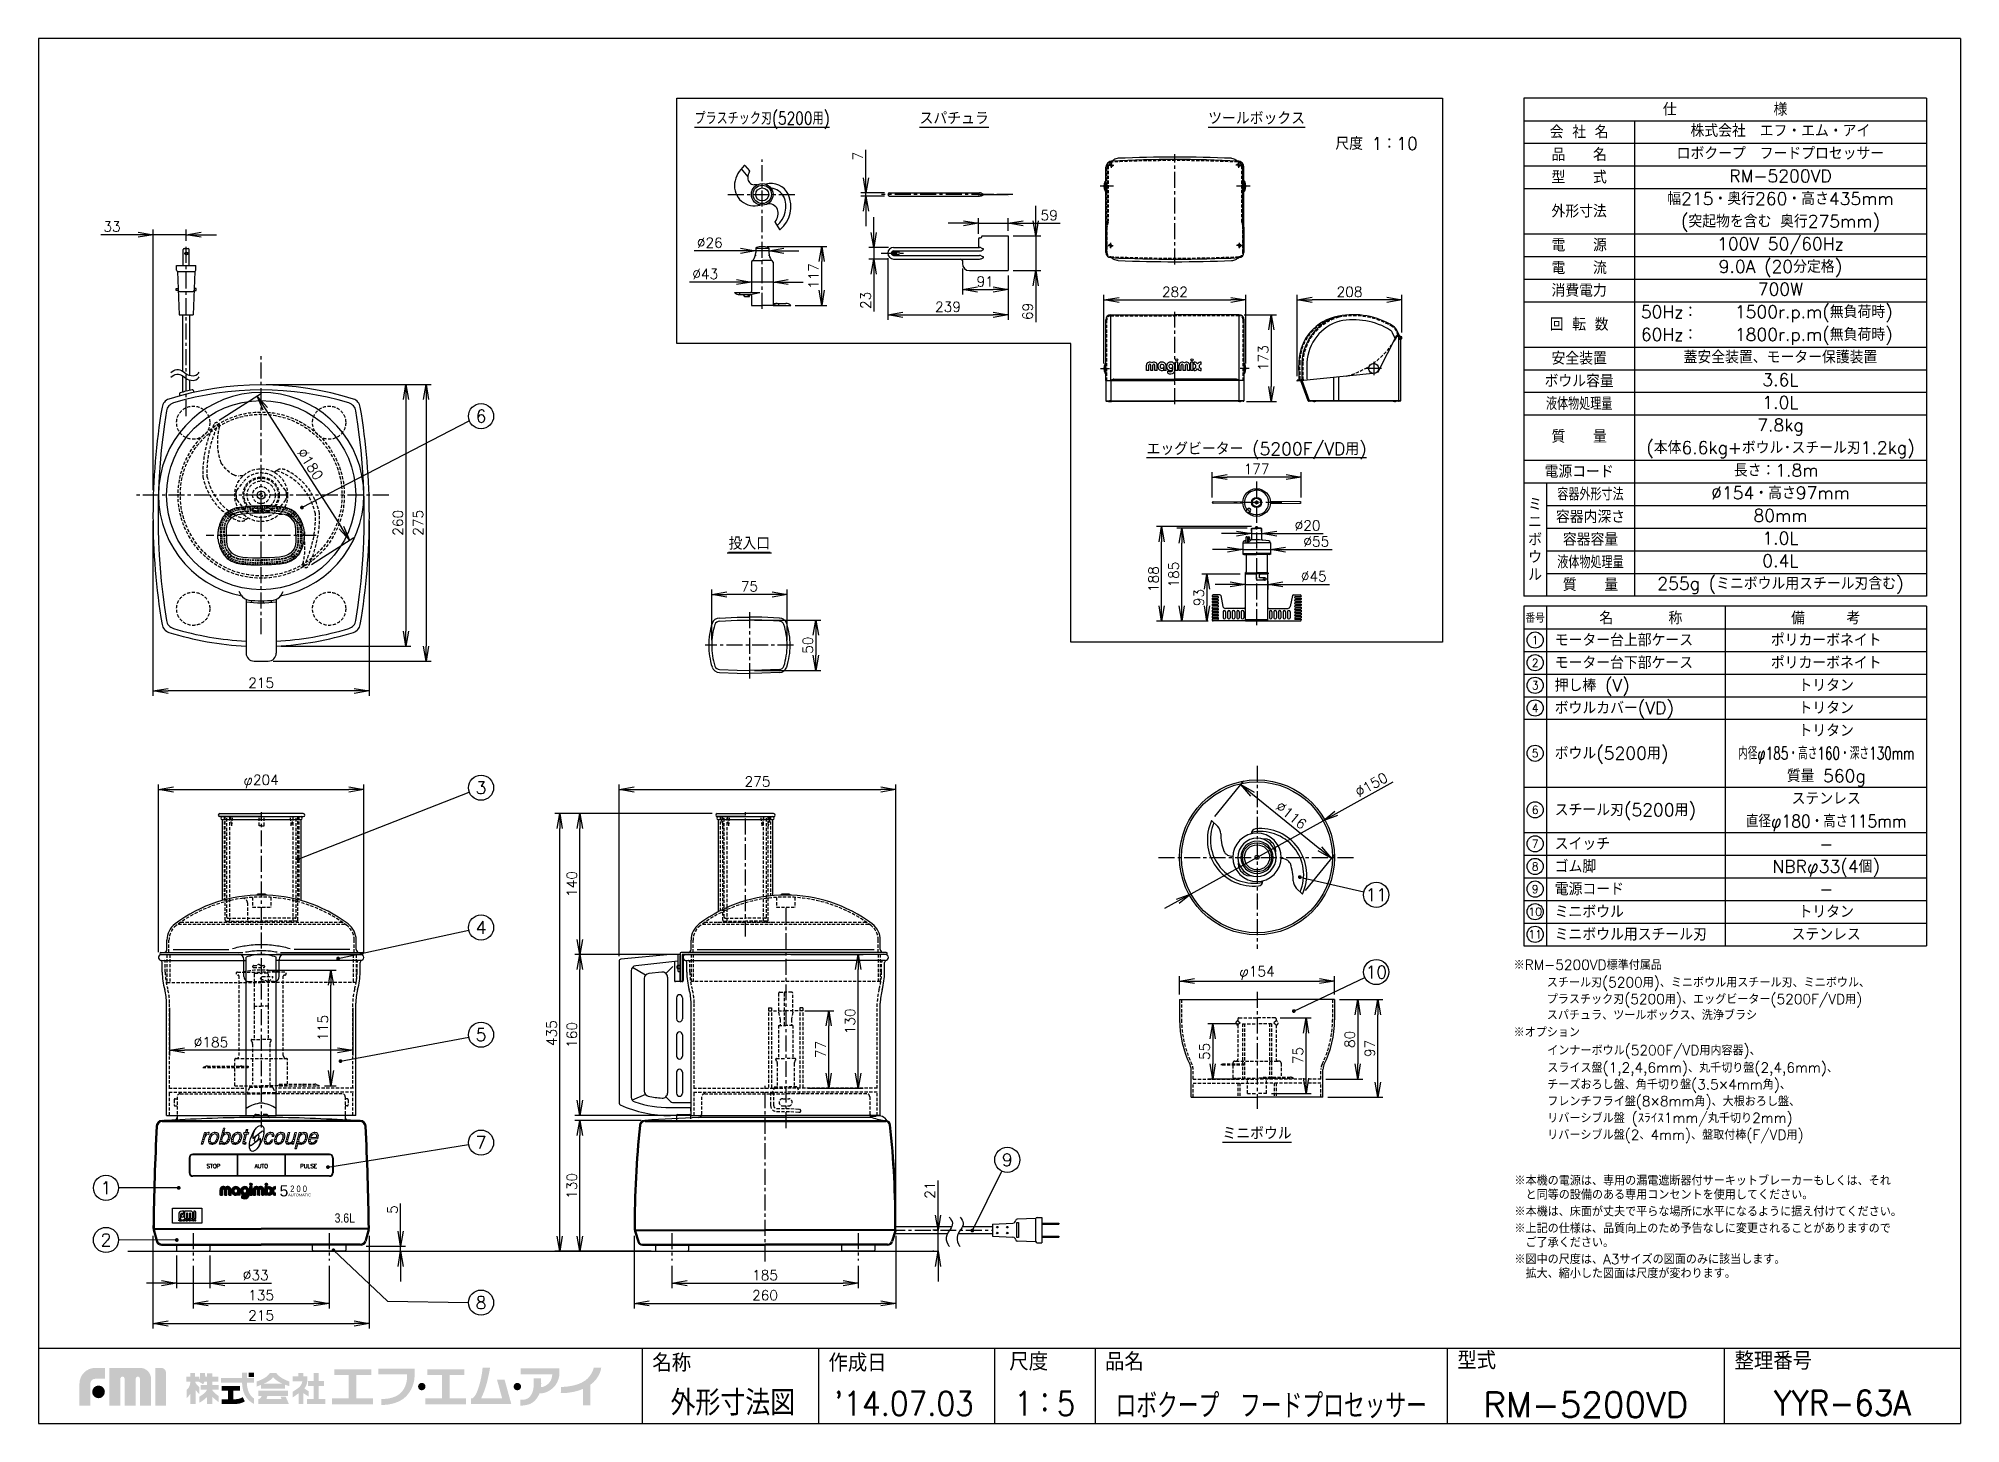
# Model space of a CAD drawing. Extents: x 115 to 2025, y 0 to 1377.
import ezdxf
from ezdxf.enums import TextEntityAlignment as Align

# ---------------------------------------------------------------- set-up
doc = ezdxf.new("R2010")
doc.units = 0
doc.header["$LTSCALE"] = 0.5
doc.header["$MEASUREMENT"] = 0
doc.header["$PDMODE"] = 3
doc.header["$PDSIZE"] = 2.5
doc.linetypes.add('CENTER', pattern=[50.8, 31.75, -6.35, 6.35, -6.35])
doc.linetypes.add('HIDDEN', pattern=[9.525, 6.35, -3.175])
doc.layers.get('0').update_dxf_attribs({"linetype": 'CONTINUOUS'})
doc.layers.get('Defpoints').update_dxf_attribs({"linetype": 'CONTINUOUS'})
for name, color, linetype in [('DANMEN', 7, 'CONTINUOUS'), ('KIKI-2D2', 7, 'CONTINUOUS'), ('SIYOU', 7, 'CONTINUOUS'), ('SUNPOU', 7, 'CONTINUOUS'), ('WAKU', 7, 'CONTINUOUS')]:
    doc.layers.add(name, color=color, linetype=linetype)
doc.styles.add('BIGFONT', font='romans.shx', dxfattribs={"bigfont": 'bigfont'})
doc.styles.get("Standard").update_dxf_attribs({"font": 'romans.shx', "bigfont": 'extfont.shx'})
doc.styles.add('STYLE1', font='swiss.ttf', dxfattribs={"bigfont": 'bigfont.shx'})
doc.dimstyles.get("Standard").update_dxf_attribs({"dimscale": 5, "dimtxt": 2, "dimasz": 3, "dimexe": 1, "dimexo": 1, "dimgap": 0.6, "dimtad": 3, "dimdec": 0, "dimzin": 0, "dimdsep": 46, "dimtxsty": 'STANDARD', "dimblk": 'OPEN', "dimcen": 1.5, "dimadec": 0, "dimazin": 0, "dimtfac": 1, "dimtdec": 0, "dimtmove": 0, "dimatfit": 0, "dimldrblk": 'OPEN', "dimfxl": 1, "dimtolj": 1, "dimtzin": 0, "dimarcsym": 0})
doc.dimstyles.new('STYLE_1', dxfattribs={"dimscale": 5, "dimtxt": 2, "dimasz": 3, "dimexe": 1, "dimexo": 1, "dimgap": 0.6, "dimtad": 3, "dimdec": 0, "dimlfac": 2, "dimzin": 0, "dimdsep": 46, "dimtxsty": 'STANDARD', "dimblk1": 'OPEN', "dimblk2": 'OPEN', "dimsah": 1, "dimcen": 1.5, "dimadec": 0, "dimazin": 0, "dimtfac": 1, "dimtdec": 0, "dimtmove": 0, "dimatfit": 0, "dimldrblk": 'DOTSMALL', "dimfxl": 1, "dimtvp": 1, "dimtolj": 1, "dimtzin": 0, "dimarcsym": 0})
pattern_1 = [(45, (-4502.06598, 162.26152), (-0.0848528137, 0.0848528137), [])]

msp = doc.modelspace()

# ---------------------------------------------------------------- texts
at = {"color": 2}
for s, height, style, p in [('STOP', 4, 'BIGFONT', (282.08, 253.95)), ('AUTO', 4, 'BIGFONT', (329.73, 253.95)), ('PULSE', 4, 'BIGFONT', (375.03, 253.95)), ('5', 11.08, 'STYLE1', (354.66, 225.82))]:
    msp.add_text(s, height=height, dxfattribs=dict(at, style=style)).set_placement(p)
at = {"color": 2, "style": 'STYLE1', "width": 0.8}
for s, height, p in [('2 0 0', 6.432, (365.19, 230.17)), ('AUTOMATIC ', 2.76, (363.11, 225.85)), ('3.6L', 9.231, (409.34, 199.72))]:
    msp.add_text(s, height=height, dxfattribs=at).set_placement(p)
at = {"layer": 'SIYOU', "color": 1, "width": 0.8}
msp.add_text('%%Uプラスチック刃(5200用)', height=12.5, dxfattribs=at).set_placement((834.04, 1291.16), align=Align.CENTER)
at = {"layer": 'SIYOU', "color": 1}
for s, p in [('%%Uスパチュラ', (1024.93, 1291.16)), ('%%Uツールボックス', (1325.47, 1291.16)), ('尺度 1：10', (1444.72, 1265.98)), ('%%Uエッグビーター (5200F/VD用)', (1325.47, 962.61)), ('%%U投入口', (821.43, 868.54)), ('%%Uミニボウル', (1325.9, 282.24))]:
    msp.add_text(s, height=12.5, dxfattribs=at).set_placement(p, align=Align.CENTER)
at = {"layer": 'SIYOU', "color": 7}
for s, p in [('仕\u3000\u3000\u3000\u3000\u3000\u3000\u3000様', (1791.01, 1306.25)), ('会 社 名', (1646.01, 1283.75)), ('品\u3000\u3000名', (1646.01, 1261.25)), ('型\u3000\u3000式', (1646.01, 1238.75)), ('外形寸法', (1646.01, 1205)), ('電\u3000\u3000源', (1646.01, 1171.25)), ('電\u3000\u3000流', (1646.01, 1148.75)), ('消費電力', (1646.01, 1126.25)), ('回 転 数', (1646.01, 1092.5)), ('安全装置', (1646.01, 1058.75)), ('ボウル容量', (1646.01, 1036.25)), ('質\u3000\u3000量', (1646.01, 981.09)), ('電源コード', (1646.01, 946.25)), ('ミ', (1602.26, 913.75)), ('ニ', (1602.26, 896.25)), ('容器内深さ', (1657.26, 901.25)), ('ボ', (1602.26, 878.75)), ('容器容量', (1657.26, 878.75)), ('ウ', (1602.26, 861.25)), ('ル', (1602.26, 843.75)), ('質\u3000\u3000量', (1657.26, 833.75))]:
    msp.add_text(s, height=12.5, dxfattribs=at).set_placement(p, align=Align.MIDDLE_CENTER)
at = {"layer": 'SIYOU', "color": 1}
for s, p in [('株式会社\u3000エフ・エム・アイ', (1846.01, 1285)), ('ロボクープ\u3000フードプロセッサー', (1846.01, 1262.5)), ('RM-5200VD', (1846.01, 1240)), ('幅215・奥行260・高さ435mm', (1846.01, 1217.5)), ('(突起物を含む 奥行275mm)', (1846.01, 1195)), (' 100V 50/60Hz ', (1846.01, 1172.5)), ('9.0A (20分定格)', (1846.01, 1150)), ('700W', (1846.01, 1127.5)), ('1500r.p.m(無負荷時)', (1879.17, 1105)), ('1800r.p.m(無負荷時)', (1879.17, 1082.5)), ('蓋安全装置、モーター保護装置', (1846.01, 1060)), ('3.6L', (1846.01, 1037.5)), ('1.0L', (1846.01, 1015)), ('7.8kg', (1846.01, 992.5)), ('(本体6.6kg+ボウル･スチール刃1.2kg)', (1846.01, 970)), ('長さ：1.8m ', (1846.01, 947.5)), ('%%C154・高さ97mm', (1846.01, 925)), ('80mm', (1846.01, 902.5)), ('1.0L', (1846.01, 880)), ('0.4L', (1846.01, 857.5)), ('255g (ミニボウル用スチール刃含む)', (1846.01, 835)), ('ポリカーボネイト', (1891.49, 778.77)), ('ポリカーボネイト', (1891.49, 756.27)), ('トリタン', (1891.49, 733.77)), ('トリタン', (1891.49, 711.27)), ('トリタン', (1891.49, 688.77)), ('質量 560g', (1891.49, 643.77)), ('ステンレス', (1891.49, 621.27)), ('-', (1891.49, 576.27)), ('NBRφ33(4個)', (1891.49, 553.77)), ('トリタン', (1891.49, 508.77)), ('-', (1891.49, 531.27)), ('ステンレス', (1891.49, 486.27))]:
    msp.add_text(s, height=12.5, dxfattribs=at).set_placement(p, align=Align.MIDDLE_CENTER)
for s, p in [('50Hz：', (1707.35, 1105)), ('60Hz：', (1707.35, 1082.5)), ('モーター台上部ケース', (1621.72, 778.75)), ('モーター台下部ケース', (1621.72, 756.25)), ('押し棒 (V)', (1621.72, 733.75)), ('ボウルカバー(VD)', (1621.72, 711.25)), ('ボウル(5200用)', (1621.72, 666.25)), ('スチール刃(5200用)', (1621.72, 610)), ('スイッチ', (1621.72, 576.25)), ('ゴム脚', (1621.72, 553.75)), ('電源コード', (1621.72, 531.25)), ('ミニボウル', (1621.72, 508.75)), ('ミニボウル用スチール刃', (1621.72, 486.25))]:
    msp.add_text(s, height=12.5, dxfattribs=at).set_placement(p, align=Align.MIDDLE_LEFT)
at = {"layer": 'SIYOU', "color": 7, "width": 0.8}
for s, p in [('液体物処理量', (1646.01, 1013.75)), ('容器外形寸法', (1657.26, 923.75)), ('液体物処理量', (1657.26, 856.25))]:
    msp.add_text(s, height=12.5, dxfattribs=at).set_placement(p, align=Align.MIDDLE_CENTER)
at = {"layer": 'SIYOU', "color": 7}
for s, height, p in [('番号', 8.036, (1602.26, 801.25)), ('名\u3000\u3000\u3000\u3000称', 12.5, (1707.26, 801.25)), ('備\u3000\u3000\u3000考', 12.5, (1891.01, 801.25)), ('1', 8.04, (1602.26, 778.75)), ('2', 8.04, (1602.26, 756.25)), ('3', 8.04, (1602.26, 733.75)), ('4', 8.04, (1602.26, 711.25)), ('5', 8.04, (1602.26, 666.25)), ('6', 8.04, (1602.26, 610)), ('7', 8.04, (1602.26, 576.25)), ('8', 8.04, (1602.26, 553.75)), ('9', 8.04, (1602.26, 531.25)), ('10', 8.036, (1602.26, 508.75)), ('11', 8.036, (1602.26, 486.25))]:
    msp.add_text(s, height=height, dxfattribs=at).set_placement(p, align=Align.MIDDLE)
at = {"layer": 'SIYOU', "color": 1}
for s, width, p in [('内径φ185・高さ160・深さ130mm', 0.7, (1891.49, 666.27)), ('直径φ180・高さ115mm', 0.9, (1891.49, 598.77))]:
    msp.add_text(s, height=12.5, dxfattribs=dict(at, width=width)).set_placement(p, align=Align.MIDDLE_CENTER)
for s, p in [('※RM-5200VD標準付属品', (1580.85, 450.98)), ('\u3000\u3000\u3000スチール刃(5200用)、ミニボウル用スチール刃、ミニボウル、', (1580.85, 433.59)), ('\u3000\u3000\u3000プラスチック刃(5200用)、エッグビーター(5200F/VD用)', (1580.85, 416.92)), ('\u3000\u3000\u3000スパチュラ、ツールボックス、洗浄ブラシ', (1580.85, 401.15)), ('※オプション', (1580.85, 384.07)), ('\u3000\u3000\u3000インナーボウル(5200F/VD用内容器)、', (1581.3, 366.03)), ('\u3000\u3000\u3000チーズおろし盤、角千切り盤(3.5×4mm角)、', (1581.3, 332.11)), ('\u3000\u3000\u3000スライス盤(1,2,4,6mm)、丸千切り盤(2,4,6mm)、', (1581.3, 348.78)), ('\u3000\u3000\u3000フレンチフライ盤(8×8mm角)、大根おろし盤、', (1581.3, 315.43)), ('\u3000\u3000\u3000リバーシブル盤 (ｽﾗｲｽ1mm/丸千切り2mm)', (1581.3, 298.75)), ('\u3000\u3000\u3000リバーシブル盤(2、4mm)、盤取付棒(F/VD用)', (1581.3, 282.07)), ('※本機の電源は、専用の漏電遮断器付サーキットブレーカーもしくは、それ', (1581.71, 236.63)), ('\u3000と同等の設備のある専用コンセントを使用してください。', (1581.71, 222.63)), ('※本機は、床面が丈夫で平らな場所に水平になるように据え付けてください。', (1581.71, 205.91)), ('※上記の仕様は、品質向上のため予告なしに変更されることがありますので', (1581.71, 189.19)), ('\u3000ご了承ください。', (1581.71, 175.19)), ('※図中の尺度は、A3サイズの図面のみに該当します。', (1581.71, 158.47)), ('\u3000拡大、縮小した図面は尺度が変わります。', (1581.71, 144.47))]:
    msp.add_text(s, height=10, dxfattribs=at).set_placement(p)
at = {"layer": 'SUNPOU'}
for s, p in [('6', (554.81, 1001.25)), ('3', (554.82, 632.02)), ('11', (1444.34, 525.59)), ('4', (554.82, 493.02)), ('10', (1444.34, 448.78)), ('5', (554.82, 386.48)), ('7', (554.82, 279.27)), ('9', (1077.71, 262.18)), ('1', (182.13, 234.29)), ('2', (182.12, 182.47)), ('8', (554.82, 120.19))]:
    msp.add_text(s, height=12.5, dxfattribs=at).set_placement(p, align=Align.MIDDLE)
at = {"layer": 'WAKU'}
for s, p in [('名称', (725.02, 51.55)), ('作成日', (900.02, 51.55)), ('尺度', (1079.76, 52.71)), ('品名', (1174.84, 52.71)), ('型式', (1524.95, 53.98)), ('整理番号', (1800.43, 53.55))]:
    msp.add_text(s, height=17.5, dxfattribs=at).set_placement(p)
at = {"layer": 'WAKU', "color": 1, "width": 0.9}
for s, height, p in [('外形寸法図', 25, (805, 8.02)), ("'14.07.03", 24, (975, 8.02)), ('1：5', 24, (1115, 8.02)), ('YYR-63A', 25, (1907.5, 8.02))]:
    msp.add_text(s, height=height, dxfattribs=at).set_placement(p, align=Align.CENTER)
at = {"layer": 'WAKU', "color": 1, "width": 0.75}
msp.add_text('ロボクープ\u3000フードプロセッサー', height=25, dxfattribs=at).set_placement((1340, 18.75), align=Align.MIDDLE)
at = {"layer": 'WAKU', "color": 1}
msp.add_text('RM-5200VD', height=25, dxfattribs=at).set_placement((1652.5, 18.75), align=Align.MIDDLE)

# ---------------------------------------------------------------- blocks, each defined once
blk = doc.blocks.new('_OPEN')
at = {"color": 0, "linetype": 'ByBlock'}
for p, q in [((-1, 0.17), (0, 0)), ((0, 0), (-1, -0.17)), ((0, 0), (-1, 0))]:
    blk.add_line(p, q, dxfattribs=at)
blk = doc.blocks.new('*D1')
at = {"layer": 'Defpoints', "color": 0}
for p in [(438.3, 630.2), (234.3, 463.4), (438.3, 463.3)]:
    blk.add_point(p, dxfattribs=at)
at = {"layer": 'SUNPOU', "color": 0, "lineweight": -2}
for p, q in [((234.3, 468.4), (234.3, 635.2)), ((438.3, 468.3), (438.3, 635.2)), ((249.3, 630.2), (423.3, 630.2))]:
    blk.add_line(p, q, dxfattribs=at)
at = {"layer": 'SUNPOU', "color": 0, "lineweight": -2, "xscale": 15, "yscale": 15, "zscale": 15, "rotation": 180}
blk.add_blockref('_OPEN', (234.3, 630.2), dxfattribs=at)
at = {"layer": 'SUNPOU', "color": 0, "lineweight": -2, "xscale": 15, "yscale": 15, "zscale": 15}
blk.add_blockref('_OPEN', (438.3, 630.2), dxfattribs=at)
at = {"layer": 'SUNPOU', "color": 0, "insert": (336.3, 638.2), "char_height": 10, "attachment_point": 5}
blk.add_mtext('\\A1;φ204', dxfattribs=at)
blk = doc.blocks.new('*D6')
at = {"layer": 'Defpoints', "color": 0}
for p in [(435.5, 176.2), (474.9, 176.2), (419.3, 171.2)]:
    blk.add_point(p, dxfattribs=at)
at = {"layer": 'SUNPOU', "color": 0, "lineweight": -2}
for p, q in [((474.9, 191.2), (474.9, 218.9)), ((440.5, 176.2), (479.9, 176.2)), ((474.9, 171.2), (474.9, 176.2)), ((424.3, 171.2), (479.9, 171.2)), ((474.9, 156.2), (474.9, 141.2))]:
    blk.add_line(p, q, dxfattribs=at)
at = {"layer": 'SUNPOU', "color": 0, "lineweight": -2, "xscale": 15, "yscale": 15, "zscale": 15}
for p, rotation in [((474.9, 176.2), 270), ((474.9, 171.2), 90)]:
    blk.add_blockref('_OPEN', p, dxfattribs=dict(at, rotation=rotation))
at = {"layer": 'SUNPOU', "color": 0, "insert": (466.9, 212.6), "char_height": 10, "attachment_point": 5, "rotation": 90}
blk.add_mtext('\\A1;5', dxfattribs=at)
blk = doc.blocks.new('*D5')
at = {"layer": 'Defpoints', "color": 0}
for p in [(228.8, 191.5), (443.8, 191.7), (443.8, 99.5)]:
    blk.add_point(p, dxfattribs=at)
at = {"layer": 'SUNPOU', "color": 0, "lineweight": -2}
for p, q in [((228.8, 186.5), (228.8, 94.5)), ((443.8, 186.7), (443.8, 94.5)), ((243.8, 99.5), (428.8, 99.5))]:
    blk.add_line(p, q, dxfattribs=at)
at = {"layer": 'SUNPOU', "color": 0, "lineweight": -2, "xscale": 15, "yscale": 15, "zscale": 15, "rotation": 180}
blk.add_blockref('_OPEN', (228.8, 99.5), dxfattribs=at)
at = {"layer": 'SUNPOU', "color": 0, "lineweight": -2, "xscale": 15, "yscale": 15, "zscale": 15}
blk.add_blockref('_OPEN', (443.8, 99.5), dxfattribs=at)
at = {"layer": 'SUNPOU', "color": 0, "insert": (336.3, 107.5), "char_height": 10, "attachment_point": 5}
blk.add_mtext('\\A1;215', dxfattribs=at)
blk = doc.blocks.new('*D4')
at = {"layer": 'Defpoints', "color": 0}
for p in [(268.8, 161.9), (403.8, 161.9), (403.8, 119.5)]:
    blk.add_point(p, dxfattribs=at)
at = {"layer": 'SUNPOU', "color": 0, "lineweight": -2}
for p, q in [((268.8, 156.9), (268.8, 139.8)), ((403.8, 156.9), (403.8, 114.5)), ((268.8, 139.2), (268.8, 114.5)), ((283.8, 119.5), (388.8, 119.5))]:
    blk.add_line(p, q, dxfattribs=at)
at = {"layer": 'SUNPOU', "color": 0, "lineweight": -2, "xscale": 15, "yscale": 15, "zscale": 15, "rotation": 180}
blk.add_blockref('_OPEN', (268.8, 119.5), dxfattribs=at)
at = {"layer": 'SUNPOU', "color": 0, "lineweight": -2, "xscale": 15, "yscale": 15, "zscale": 15}
blk.add_blockref('_OPEN', (403.8, 119.5), dxfattribs=at)
at = {"layer": 'SUNPOU', "color": 0, "insert": (336.3, 127.5), "char_height": 10, "attachment_point": 5}
blk.add_mtext('\\A1;135', dxfattribs=at)
blk = doc.blocks.new('*D3')
at = {"layer": 'Defpoints', "color": 0}
for p in [(252.3, 172.2), (285.3, 172.2), (285.3, 139.5)]:
    blk.add_point(p, dxfattribs=at)
at = {"layer": 'SUNPOU', "color": 0, "lineweight": -2}
for p, q in [((252.3, 167.2), (252.3, 134.5)), ((285.3, 167.2), (285.3, 134.5)), ((237.3, 139.5), (222.3, 139.5)), ((252.3, 139.5), (285.3, 139.5)), ((300.3, 139.5), (346.6, 139.5))]:
    blk.add_line(p, q, dxfattribs=at)
at = {"layer": 'SUNPOU', "color": 0, "lineweight": -2, "xscale": 15, "yscale": 15, "zscale": 15}
blk.add_blockref('_OPEN', (252.3, 139.5), dxfattribs=at)
at = {"layer": 'SUNPOU', "color": 0, "lineweight": -2, "xscale": 15, "yscale": 15, "zscale": 15, "rotation": 180}
blk.add_blockref('_OPEN', (285.3, 139.5), dxfattribs=at)
at = {"layer": 'SUNPOU', "color": 0, "insert": (330.9, 147.5), "char_height": 10, "attachment_point": 5}
blk.add_mtext('\\A1;%%C33', dxfattribs=at)
blk = doc.blocks.new('*D7')
at = {"layer": 'Defpoints', "color": 0}
for p in [(744.5, 161.9), (929.5, 161.9), (929.5, 139.5)]:
    blk.add_point(p, dxfattribs=at)
at = {"layer": 'SUNPOU', "color": 0, "lineweight": -2}
for p, q in [((744.5, 156.9), (744.5, 134.5)), ((929.5, 156.9), (929.5, 134.5)), ((759.5, 139.5), (914.5, 139.5))]:
    blk.add_line(p, q, dxfattribs=at)
at = {"layer": 'SUNPOU', "color": 0, "lineweight": -2, "xscale": 15, "yscale": 15, "zscale": 15, "rotation": 180}
blk.add_blockref('_OPEN', (744.5, 139.5), dxfattribs=at)
at = {"layer": 'SUNPOU', "color": 0, "lineweight": -2, "xscale": 15, "yscale": 15, "zscale": 15}
blk.add_blockref('_OPEN', (929.5, 139.5), dxfattribs=at)
at = {"layer": 'SUNPOU', "color": 0, "insert": (837, 147.5), "char_height": 10, "attachment_point": 5}
blk.add_mtext('\\A1;185', dxfattribs=at)
blk = doc.blocks.new('*D8')
at = {"layer": 'Defpoints', "color": 0}
for p in [(707, 191.5), (967, 191.5), (967, 119.5)]:
    blk.add_point(p, dxfattribs=at)
at = {"layer": 'SUNPOU', "color": 0, "lineweight": -2}
for p, q in [((707, 186.5), (707, 114.5)), ((967, 186.5), (967, 114.5)), ((722, 119.5), (952, 119.5))]:
    blk.add_line(p, q, dxfattribs=at)
at = {"layer": 'SUNPOU', "color": 0, "lineweight": -2, "xscale": 15, "yscale": 15, "zscale": 15, "rotation": 180}
blk.add_blockref('_OPEN', (707, 119.5), dxfattribs=at)
at = {"layer": 'SUNPOU', "color": 0, "lineweight": -2, "xscale": 15, "yscale": 15, "zscale": 15}
blk.add_blockref('_OPEN', (967, 119.5), dxfattribs=at)
at = {"layer": 'SUNPOU', "color": 0, "insert": (837, 127.5), "char_height": 10, "attachment_point": 5}
blk.add_mtext('\\A1;260', dxfattribs=at)
blk = doc.blocks.new('*D9')
at = {"layer": 'Defpoints', "color": 0}
for p in [(653, 466.3), (758.5, 466.3), (764.3, 306.3)]:
    blk.add_point(p, dxfattribs=at)
at = {"layer": 'SUNPOU', "color": 0, "lineweight": -2}
for p, q in [((753.5, 466.3), (648, 466.3)), ((653, 321.3), (653, 451.3)), ((759.3, 306.3), (648, 306.3))]:
    blk.add_line(p, q, dxfattribs=at)
at = {"layer": 'SUNPOU', "color": 0, "lineweight": -2, "xscale": 15, "yscale": 15, "zscale": 15}
for p, rotation in [((653, 466.3), 90), ((653, 306.3), 270)]:
    blk.add_blockref('_OPEN', p, dxfattribs=dict(at, rotation=rotation))
at = {"layer": 'SUNPOU', "color": 0, "insert": (645, 386.3), "char_height": 10, "attachment_point": 5, "rotation": 90}
blk.add_mtext('\\A1;160', dxfattribs=at)
blk = doc.blocks.new('*D10')
at = {"layer": 'Defpoints', "color": 0}
for p in [(653, 301.2), (718.9, 301.2), (679.6, 171.2)]:
    blk.add_point(p, dxfattribs=at)
at = {"layer": 'SUNPOU', "color": 0, "lineweight": -2}
for p, q in [((713.9, 301.2), (648, 301.2)), ((653, 186.2), (653, 286.2)), ((674.6, 171.2), (648, 171.2))]:
    blk.add_line(p, q, dxfattribs=at)
at = {"layer": 'SUNPOU', "color": 0, "lineweight": -2, "xscale": 15, "yscale": 15, "zscale": 15}
for p, rotation in [((653, 301.2), 90), ((653, 171.2), 270)]:
    blk.add_blockref('_OPEN', p, dxfattribs=dict(at, rotation=rotation))
at = {"layer": 'SUNPOU', "color": 0, "insert": (645, 236.2), "char_height": 10, "attachment_point": 5, "rotation": 90}
blk.add_mtext('\\A1;130', dxfattribs=at)
blk = doc.blocks.new('*D11')
at = {"layer": 'Defpoints', "color": 0}
for p in [(1008.9, 192.3), (1014.7, 192.3), (1009.8, 171.2)]:
    blk.add_point(p, dxfattribs=at)
at = {"layer": 'SUNPOU', "color": 0, "lineweight": -2}
for p, q in [((1008.9, 207.3), (1008.9, 241.6)), ((1009.7, 192.3), (1003.9, 192.3)), ((1008.9, 171.2), (1008.9, 192.3)), ((1004.8, 171.2), (1003.9, 171.2)), ((1008.9, 156.2), (1008.9, 141.2))]:
    blk.add_line(p, q, dxfattribs=at)
at = {"layer": 'SUNPOU', "color": 0, "lineweight": -2, "xscale": 15, "yscale": 15, "zscale": 15}
for p, rotation in [((1008.9, 192.3), 270), ((1008.9, 171.2), 90)]:
    blk.add_blockref('_OPEN', p, dxfattribs=dict(at, rotation=rotation))
at = {"layer": 'SUNPOU', "color": 0, "insert": (1000.9, 232), "char_height": 10, "attachment_point": 5, "rotation": 90}
blk.add_mtext('\\A1;21', dxfattribs=at)
blk = doc.blocks.new('*D12')
at = {"layer": 'Defpoints', "color": 0}
for p in [(336.7, 450.8), (405.7, 450.8), (394.4, 335.8)]:
    blk.add_point(p, dxfattribs=at)
at = {"layer": 'SUNPOU', "color": 0, "lineweight": -2}
for p, q in [((341.7, 450.8), (410.7, 450.8)), ((405.7, 350.8), (405.7, 435.8)), ((399.4, 335.8), (410.7, 335.8))]:
    blk.add_line(p, q, dxfattribs=at)
at = {"layer": 'SUNPOU', "color": 0, "lineweight": -2, "xscale": 15, "yscale": 15, "zscale": 15}
for p, rotation in [((405.7, 450.8), 90), ((405.7, 335.8), 270)]:
    blk.add_blockref('_OPEN', p, dxfattribs=dict(at, rotation=rotation))
at = {"layer": 'SUNPOU', "color": 0, "insert": (397.7, 393.3), "char_height": 10, "attachment_point": 5, "rotation": 90}
blk.add_mtext('\\A1;115', dxfattribs=at)
blk = doc.blocks.new('*D13')
at = {"layer": 'Defpoints', "color": 0}
for p in [(871.5, 410.3), (900.3, 410.3), (874.5, 333.3)]:
    blk.add_point(p, dxfattribs=at)
at = {"layer": 'SUNPOU', "color": 0, "lineweight": -2}
for p, q in [((876.5, 410.3), (905.3, 410.3)), ((900.3, 348.3), (900.3, 395.3)), ((879.5, 333.3), (905.3, 333.3))]:
    blk.add_line(p, q, dxfattribs=at)
at = {"layer": 'SUNPOU', "color": 0, "lineweight": -2, "xscale": 15, "yscale": 15, "zscale": 15}
for p, rotation in [((900.3, 410.3), 90), ((900.3, 333.3), 270)]:
    blk.add_blockref('_OPEN', p, dxfattribs=dict(at, rotation=rotation))
at = {"layer": 'SUNPOU', "color": 0, "insert": (892.3, 371.8), "char_height": 10, "attachment_point": 5, "rotation": 90}
blk.add_mtext('\\A1;77', dxfattribs=at)
blk = doc.blocks.new('*D25')
at = {"layer": 'Defpoints', "color": 0}
for p in [(964.8, 1169), (945, 1157.5), (964.8, 1157.5)]:
    blk.add_point(p, dxfattribs=at)
at = {"layer": 'SUNPOU', "color": 0, "lineweight": -2}
for p, q in [((945, 1184), (945, 1199)), ((959.8, 1169), (940, 1169)), ((945, 1169), (945, 1157.5)), ((959.8, 1157.5), (940, 1157.5)), ((945, 1142.5), (945, 1105.3))]:
    blk.add_line(p, q, dxfattribs=at)
at = {"layer": 'SUNPOU', "color": 0, "lineweight": -2, "xscale": 15, "yscale": 15, "zscale": 15}
for p, rotation in [((945, 1169), 270), ((945, 1157.5), 90)]:
    blk.add_blockref('_OPEN', p, dxfattribs=dict(at, rotation=rotation))
at = {"layer": 'SUNPOU', "color": 0, "insert": (937, 1116.4), "char_height": 10, "attachment_point": 5, "rotation": 90}
blk.add_mtext('\\A1;23', dxfattribs=at)
blk = doc.blocks.new('_DotSmall')
at = {"color": 0, "linetype": 'ByBlock', "const_width": 0.5}
blk.add_lwpolyline([(-0.0625, 0, 1), (0.0625, 0, 1)], format="xyb", close=True, dxfattribs=at)
blk = doc.blocks.new('*D24')
at = {"layer": 'Defpoints', "color": 0}
for p in [(1365.8, 1116.9), (1469.8, 1079.4), (1365.8, 1036.1)]:
    blk.add_point(p, dxfattribs=at)
at = {"layer": 'SUNPOU', "color": 0, "lineweight": -2}
for p, q in [((1365.8, 1041.1), (1365.8, 1121.9)), ((1454.8, 1116.9), (1380.8, 1116.9)), ((1469.8, 1084.4), (1469.8, 1121.9))]:
    blk.add_line(p, q, dxfattribs=at)
at = {"layer": 'SUNPOU', "color": 0, "lineweight": -2, "xscale": 15, "yscale": 15, "zscale": 15, "rotation": 180}
blk.add_blockref('_OPEN', (1365.8, 1116.9), dxfattribs=at)
at = {"layer": 'SUNPOU', "color": 0, "lineweight": -2, "xscale": 15, "yscale": 15, "zscale": 15}
blk.add_blockref('_OPEN', (1469.8, 1116.9), dxfattribs=at)
at = {"layer": 'SUNPOU', "color": 0, "insert": (1417.8, 1124.9), "char_height": 10, "attachment_point": 5}
blk.add_mtext('\\A1;208', dxfattribs=at)
blk = doc.blocks.new('*D23')
at = {"layer": 'Defpoints', "color": 0}
for p in [(1308, 1102.1), (1310.3, 1015.9), (1340.1, 1015.9)]:
    blk.add_point(p, dxfattribs=at)
at = {"layer": 'SUNPOU', "color": 0, "lineweight": -2}
for p, q in [((1313, 1102.1), (1345.1, 1102.1)), ((1340.1, 1087.1), (1340.1, 1030.9)), ((1315.3, 1015.9), (1345.1, 1015.9))]:
    blk.add_line(p, q, dxfattribs=at)
at = {"layer": 'SUNPOU', "color": 0, "lineweight": -2, "xscale": 15, "yscale": 15, "zscale": 15}
for p, rotation in [((1340.1, 1102.1), 90), ((1340.1, 1015.9), 270)]:
    blk.add_blockref('_OPEN', p, dxfattribs=dict(at, rotation=rotation))
at = {"layer": 'SUNPOU', "color": 0, "insert": (1332.1, 1059), "char_height": 10, "attachment_point": 5, "rotation": 90}
blk.add_mtext('\\A1;173', dxfattribs=at)
blk = doc.blocks.new('*D22')
at = {"layer": 'Defpoints', "color": 0}
for p in [(834.2, 1169.9), (893.3, 1169.9), (862.1, 1111.4)]:
    blk.add_point(p, dxfattribs=at)
at = {"layer": 'SUNPOU', "color": 0, "lineweight": -2}
for p, q in [((839.2, 1169.9), (898.3, 1169.9)), ((893.3, 1126.4), (893.3, 1154.9)), ((867.1, 1111.4), (898.3, 1111.4))]:
    blk.add_line(p, q, dxfattribs=at)
at = {"layer": 'SUNPOU', "color": 0, "lineweight": -2, "xscale": 15, "yscale": 15, "zscale": 15}
for p, rotation in [((893.3, 1169.9), 90), ((893.3, 1111.4), 270)]:
    blk.add_blockref('_OPEN', p, dxfattribs=dict(at, rotation=rotation))
at = {"layer": 'SUNPOU', "color": 0, "insert": (885.3, 1140.6), "char_height": 10, "attachment_point": 5, "rotation": 90}
blk.add_mtext('\\A1;117', dxfattribs=at)
blk = doc.blocks.new('*D21')
at = {"layer": 'Defpoints', "color": 0}
for p in [(823.5, 1134.6), (823.5, 1134.5), (845, 1135.9)]:
    blk.add_point(p, dxfattribs=at)
at = {"layer": 'SUNPOU', "color": 0, "lineweight": -2}
for p, q in [((808.5, 1134.6), (762, 1134.6)), ((823.5, 1139.5), (823.5, 1139.6)), ((845, 1134.6), (823.5, 1134.6)), ((845, 1130.9), (845, 1129.6)), ((860, 1134.6), (875, 1134.6))]:
    blk.add_line(p, q, dxfattribs=at)
at = {"layer": 'SUNPOU', "color": 0, "lineweight": -2, "xscale": 15, "yscale": 15, "zscale": 15}
blk.add_blockref('_OPEN', (823.5, 1134.6), dxfattribs=at)
at = {"layer": 'SUNPOU', "color": 0, "lineweight": -2, "xscale": 15, "yscale": 15, "zscale": 15, "rotation": 180}
blk.add_blockref('_OPEN', (845, 1134.6), dxfattribs=at)
at = {"layer": 'SUNPOU', "color": 0, "insert": (777.6, 1142.6), "char_height": 10, "attachment_point": 5}
blk.add_mtext('\\A1;%%C43', dxfattribs=at)
blk = doc.blocks.new('*D20')
at = {"layer": 'Defpoints', "color": 0}
for p in [(827.7, 1166.6), (827.7, 1165.7), (840.7, 1166.6)]:
    blk.add_point(p, dxfattribs=at)
at = {"layer": 'SUNPOU', "color": 0, "lineweight": -2}
for p, q in [((812.7, 1165.7), (766.5, 1165.7)), ((840.7, 1165.7), (827.7, 1165.7)), ((855.7, 1165.7), (870.7, 1165.7)), ((827.7, 1161.6), (827.7, 1160.7)), ((840.7, 1161.6), (840.7, 1160.7))]:
    blk.add_line(p, q, dxfattribs=at)
at = {"layer": 'SUNPOU', "color": 0, "lineweight": -2, "xscale": 15, "yscale": 15, "zscale": 15}
blk.add_blockref('_OPEN', (827.7, 1165.7), dxfattribs=at)
at = {"layer": 'SUNPOU', "color": 0, "lineweight": -2, "xscale": 15, "yscale": 15, "zscale": 15, "rotation": 180}
blk.add_blockref('_OPEN', (840.7, 1165.7), dxfattribs=at)
at = {"layer": 'SUNPOU', "color": 0, "insert": (782.1, 1173.7), "char_height": 10, "attachment_point": 5}
blk.add_mtext('\\A1;%%C26', dxfattribs=at)
blk = doc.blocks.new('*D19')
at = {"layer": 'Defpoints', "color": 0}
for p in [(959.1, 1163.3), (1078.6, 1146), (1078.6, 1102)]:
    blk.add_point(p, dxfattribs=at)
at = {"layer": 'SUNPOU', "color": 0, "lineweight": -2}
for p, q in [((959.1, 1158.3), (959.1, 1097)), ((1078.6, 1141), (1078.6, 1097)), ((974.1, 1102), (1063.6, 1102))]:
    blk.add_line(p, q, dxfattribs=at)
at = {"layer": 'SUNPOU', "color": 0, "lineweight": -2, "xscale": 15, "yscale": 15, "zscale": 15, "rotation": 180}
blk.add_blockref('_OPEN', (959.1, 1102), dxfattribs=at)
at = {"layer": 'SUNPOU', "color": 0, "lineweight": -2, "xscale": 15, "yscale": 15, "zscale": 15}
blk.add_blockref('_OPEN', (1078.6, 1102), dxfattribs=at)
at = {"layer": 'SUNPOU', "color": 0, "insert": (1018.8, 1110), "char_height": 10, "attachment_point": 5}
blk.add_mtext('\\A1;239', dxfattribs=at)
blk = doc.blocks.new('*D18')
at = {"layer": 'Defpoints', "color": 0}
for p in [(1078.6, 1180.5), (1078.6, 1146), (1106, 1146)]:
    blk.add_point(p, dxfattribs=at)
at = {"layer": 'SUNPOU', "color": 0, "lineweight": -2}
for p, q in [((1106, 1195.5), (1106, 1210.5)), ((1083.6, 1180.5), (1111, 1180.5)), ((1106, 1180.5), (1106, 1146)), ((1083.6, 1146), (1111, 1146)), ((1106, 1131), (1106, 1094.8))]:
    blk.add_line(p, q, dxfattribs=at)
at = {"layer": 'SUNPOU', "color": 0, "lineweight": -2, "xscale": 15, "yscale": 15, "zscale": 15}
for p, rotation in [((1106, 1180.5), 270), ((1106, 1146), 90)]:
    blk.add_blockref('_OPEN', p, dxfattribs=dict(at, rotation=rotation))
at = {"layer": 'SUNPOU', "color": 0, "insert": (1098, 1105.4), "char_height": 10, "attachment_point": 5, "rotation": 90}
blk.add_mtext('\\A1;69', dxfattribs=at)
blk = doc.blocks.new('*D17')
at = {"layer": 'Defpoints', "color": 0}
for p in [(1078.6, 1193), (1049.1, 1177.5), (1078.6, 1180.5)]:
    blk.add_point(p, dxfattribs=at)
at = {"layer": 'SUNPOU', "color": 0, "lineweight": -2}
for p, q in [((1034.1, 1193), (1019.1, 1193)), ((1049.1, 1182.5), (1049.1, 1198)), ((1049.1, 1193), (1078.6, 1193)), ((1078.6, 1185.5), (1078.6, 1198)), ((1093.6, 1193), (1130.3, 1193))]:
    blk.add_line(p, q, dxfattribs=at)
at = {"layer": 'SUNPOU', "color": 0, "lineweight": -2, "xscale": 15, "yscale": 15, "zscale": 15}
blk.add_blockref('_OPEN', (1049.1, 1193), dxfattribs=at)
at = {"layer": 'SUNPOU', "color": 0, "lineweight": -2, "xscale": 15, "yscale": 15, "zscale": 15, "rotation": 180}
blk.add_blockref('_OPEN', (1078.6, 1193), dxfattribs=at)
at = {"layer": 'SUNPOU', "color": 0, "insert": (1119.4, 1201), "char_height": 10, "attachment_point": 5}
blk.add_mtext('\\A1;59', dxfattribs=at)
blk = doc.blocks.new('*D16')
at = {"layer": 'Defpoints', "color": 0}
for p in [(937.3, 1223.3), (960.7, 1223.3), (960.7, 1220.1)]:
    blk.add_point(p, dxfattribs=at)
at = {"layer": 'SUNPOU', "color": 0, "lineweight": -2}
for p, q in [((937.3, 1238.3), (937.3, 1266)), ((955.7, 1223.3), (932.3, 1223.3)), ((937.3, 1220.1), (937.3, 1223.3)), ((955.7, 1220.1), (932.3, 1220.1)), ((937.3, 1205.1), (937.3, 1190.1))]:
    blk.add_line(p, q, dxfattribs=at)
at = {"layer": 'SUNPOU', "color": 0, "lineweight": -2, "xscale": 15, "yscale": 15, "zscale": 15}
for p, rotation in [((937.3, 1223.3), 270), ((937.3, 1220.1), 90)]:
    blk.add_blockref('_OPEN', p, dxfattribs=dict(at, rotation=rotation))
at = {"layer": 'SUNPOU', "color": 0, "insert": (929.3, 1259.6), "char_height": 10, "attachment_point": 5, "rotation": 90}
blk.add_mtext('\\A1;7', dxfattribs=at)
blk = doc.blocks.new('*D15')
at = {"layer": 'Defpoints', "color": 0}
for p in [(1033.1, 1153), (1078.6, 1146), (1078.6, 1127.2)]:
    blk.add_point(p, dxfattribs=at)
at = {"layer": 'SUNPOU', "color": 0, "lineweight": -2}
for p, q in [((1033.1, 1148), (1033.1, 1122.2)), ((1048.1, 1127.2), (1063.6, 1127.2)), ((1078.6, 1141), (1078.6, 1122.2))]:
    blk.add_line(p, q, dxfattribs=at)
at = {"layer": 'SUNPOU', "color": 0, "lineweight": -2, "xscale": 15, "yscale": 15, "zscale": 15, "rotation": 180}
blk.add_blockref('_OPEN', (1033.1, 1127.2), dxfattribs=at)
at = {"layer": 'SUNPOU', "color": 0, "lineweight": -2, "xscale": 15, "yscale": 15, "zscale": 15}
blk.add_blockref('_OPEN', (1078.6, 1127.2), dxfattribs=at)
at = {"layer": 'SUNPOU', "color": 0, "insert": (1055.8, 1135.2), "char_height": 10, "attachment_point": 5}
blk.add_mtext('\\A1;91', dxfattribs=at)
blk = doc.blocks.new('*D14')
at = {"layer": 'Defpoints', "color": 0}
for p in [(1314.8, 1116.8), (1173.8, 1048.6), (1314.8, 1048.6)]:
    blk.add_point(p, dxfattribs=at)
at = {"layer": 'SUNPOU', "color": 0, "lineweight": -2}
for p, q in [((1173.8, 1053.6), (1173.8, 1121.8)), ((1188.8, 1116.8), (1299.8, 1116.8)), ((1314.8, 1053.6), (1314.8, 1121.8))]:
    blk.add_line(p, q, dxfattribs=at)
at = {"layer": 'SUNPOU', "color": 0, "lineweight": -2, "xscale": 15, "yscale": 15, "zscale": 15, "rotation": 180}
blk.add_blockref('_OPEN', (1173.8, 1116.8), dxfattribs=at)
at = {"layer": 'SUNPOU', "color": 0, "lineweight": -2, "xscale": 15, "yscale": 15, "zscale": 15}
blk.add_blockref('_OPEN', (1314.8, 1116.8), dxfattribs=at)
at = {"layer": 'SUNPOU', "color": 0, "insert": (1244.3, 1124.8), "char_height": 10, "attachment_point": 5}
blk.add_mtext('\\A1;282', dxfattribs=at)
blk = doc.blocks.new('*D27')
at = {"layer": 'Defpoints', "color": 0}
for p in [(784, 824.1), (784, 773.6), (859, 773.6)]:
    blk.add_point(p, dxfattribs=at)
at = {"layer": 'SUNPOU', "color": 0, "lineweight": -2}
for p, q in [((784, 778.6), (784, 829.1)), ((844, 824.1), (799, 824.1)), ((859, 778.6), (859, 829.1))]:
    blk.add_line(p, q, dxfattribs=at)
at = {"layer": 'SUNPOU', "color": 0, "lineweight": -2, "xscale": 15, "yscale": 15, "zscale": 15, "rotation": 180}
blk.add_blockref('_OPEN', (784, 824.1), dxfattribs=at)
at = {"layer": 'SUNPOU', "color": 0, "lineweight": -2, "xscale": 15, "yscale": 15, "zscale": 15}
blk.add_blockref('_OPEN', (859, 824.1), dxfattribs=at)
at = {"layer": 'SUNPOU', "color": 0, "insert": (821.5, 832.1), "char_height": 10, "attachment_point": 5}
blk.add_mtext('\\A1;75', dxfattribs=at)
blk = doc.blocks.new('*D26')
at = {"layer": 'Defpoints', "color": 0}
for p in [(821.5, 798.6), (821.5, 748.6), (887.5, 748.6)]:
    blk.add_point(p, dxfattribs=at)
at = {"layer": 'SUNPOU', "color": 0, "lineweight": -2}
for p, q in [((826.5, 798.6), (892.5, 798.6)), ((887.5, 783.6), (887.5, 763.6)), ((826.5, 748.6), (892.5, 748.6))]:
    blk.add_line(p, q, dxfattribs=at)
at = {"layer": 'SUNPOU', "color": 0, "lineweight": -2, "xscale": 15, "yscale": 15, "zscale": 15}
for p, rotation in [((887.5, 798.6), 90), ((887.5, 748.6), 270)]:
    blk.add_blockref('_OPEN', p, dxfattribs=dict(at, rotation=rotation))
at = {"layer": 'SUNPOU', "color": 0, "insert": (879.5, 773.6), "char_height": 10, "attachment_point": 5, "rotation": 90}
blk.add_mtext('\\A1;50', dxfattribs=at)
blk = doc.blocks.new('*D28')
at = {"layer": 'Defpoints', "color": 0}
for p in [(653, 606.3), (789.5, 606.3), (754.5, 466.3)]:
    blk.add_point(p, dxfattribs=at)
at = {"layer": 'SUNPOU', "color": 0, "lineweight": -2}
for p, q in [((784.5, 606.3), (648, 606.3)), ((653, 481.3), (653, 591.3)), ((749.5, 466.3), (648, 466.3))]:
    blk.add_line(p, q, dxfattribs=at)
at = {"layer": 'SUNPOU', "color": 0, "lineweight": -2, "xscale": 15, "yscale": 15, "zscale": 15}
for p, rotation in [((653, 606.3), 90), ((653, 466.3), 270)]:
    blk.add_blockref('_OPEN', p, dxfattribs=dict(at, rotation=rotation))
at = {"layer": 'SUNPOU', "color": 0, "insert": (645, 536.3), "char_height": 10, "attachment_point": 5, "rotation": 90}
blk.add_mtext('\\A1;140', dxfattribs=at)
blk = doc.blocks.new('*D29')
at = {"layer": 'Defpoints', "color": 0}
for p in [(633, 606.3), (789.5, 606.3), (729, 171.2)]:
    blk.add_point(p, dxfattribs=at)
at = {"layer": 'SUNPOU', "color": 0, "lineweight": -2}
for p, q in [((784.5, 606.3), (628, 606.3)), ((633, 186.2), (633, 591.3)), ((724, 171.2), (628, 171.2))]:
    blk.add_line(p, q, dxfattribs=at)
at = {"layer": 'SUNPOU', "color": 0, "lineweight": -2, "xscale": 15, "yscale": 15, "zscale": 15}
for p, rotation in [((633, 606.3), 90), ((633, 171.2), 270)]:
    blk.add_blockref('_OPEN', p, dxfattribs=dict(at, rotation=rotation))
at = {"layer": 'SUNPOU', "color": 0, "insert": (625, 388), "char_height": 10, "attachment_point": 5, "rotation": 90}
blk.add_mtext('\\A1;435', dxfattribs=at)
blk = doc.blocks.new('*D33')
at = {"layer": 'Defpoints', "color": 0}
for p in [(290.4, 994.5), (424.2, 878.1), (382.3, 851.2)]:
    blk.add_point(p, dxfattribs=at)
at = {"layer": 'SUNPOU', "color": 0, "lineweight": -2}
for p, q in [((294.6, 997.2), (336.5, 1024)), ((340.4, 1008.7), (416.1, 890.7)), ((386.5, 853.9), (428.4, 880.8))]:
    blk.add_line(p, q, dxfattribs=at)
at = {"layer": 'SUNPOU', "color": 0, "lineweight": -2, "xscale": 15, "yscale": 15, "zscale": 15}
for p, rotation in [((332.3, 1021.3), 122.68293713947), ((424.2, 878.1), 302.68293713947)]:
    blk.add_blockref('_OPEN', p, dxfattribs=dict(at, rotation=rotation))
at = {"layer": 'SUNPOU', "color": 0, "insert": (385.1, 953.7), "char_height": 10, "attachment_point": 5, "rotation": 302.6829}
blk.add_mtext('\\A1;%%C180', dxfattribs=at)
blk = doc.blocks.new('*D32')
at = {"layer": 'Defpoints', "color": 0}
for p in [(229.1, 1181.7), (261.8, 1170.5), (229.1, 922.8)]:
    blk.add_point(p, dxfattribs=at)
at = {"layer": 'SUNPOU', "color": 0, "lineweight": -2}
for p, q in [((229.1, 927.8), (229.1, 1186.7)), ((261.8, 1175.5), (261.8, 1186.7)), ((214.1, 1181.7), (177, 1181.7)), ((261.8, 1181.7), (229.1, 1181.7)), ((276.8, 1181.7), (291.8, 1181.7))]:
    blk.add_line(p, q, dxfattribs=at)
at = {"layer": 'SUNPOU', "color": 0, "lineweight": -2, "xscale": 15, "yscale": 15, "zscale": 15}
blk.add_blockref('_OPEN', (229.1, 1181.7), dxfattribs=at)
at = {"layer": 'SUNPOU', "color": 0, "lineweight": -2, "xscale": 15, "yscale": 15, "zscale": 15, "rotation": 180}
blk.add_blockref('_OPEN', (261.8, 1181.7), dxfattribs=at)
at = {"layer": 'SUNPOU', "color": 0, "insert": (188.1, 1189.7), "char_height": 10, "attachment_point": 5}
blk.add_mtext('\\A1;33', dxfattribs=at)
blk = doc.blocks.new('*D31')
at = {"layer": 'Defpoints', "color": 0}
for p in [(228.8, 902.3), (443.8, 902.3), (228.8, 728.2)]:
    blk.add_point(p, dxfattribs=at)
at = {"layer": 'SUNPOU', "color": 0, "lineweight": -2}
for p, q in [((228.8, 897.3), (228.8, 723.2)), ((443.8, 897.3), (443.8, 723.2)), ((428.8, 728.2), (243.8, 728.2))]:
    blk.add_line(p, q, dxfattribs=at)
at = {"layer": 'SUNPOU', "color": 0, "lineweight": -2, "xscale": 15, "yscale": 15, "zscale": 15, "rotation": 180}
blk.add_blockref('_OPEN', (228.8, 728.2), dxfattribs=at)
at = {"layer": 'SUNPOU', "color": 0, "lineweight": -2, "xscale": 15, "yscale": 15, "zscale": 15}
blk.add_blockref('_OPEN', (443.8, 728.2), dxfattribs=at)
at = {"layer": 'SUNPOU', "color": 0, "insert": (336.3, 736.2), "char_height": 10, "attachment_point": 5}
blk.add_mtext('\\A1;215', dxfattribs=at)
blk = doc.blocks.new('*D30')
at = {"layer": 'Defpoints', "color": 0}
for p in [(336.3, 1032.8), (351.3, 772.7), (480.2, 772.7)]:
    blk.add_point(p, dxfattribs=at)
at = {"layer": 'SUNPOU', "color": 0, "lineweight": -2}
for p, q in [((341.3, 1032.8), (485.2, 1032.8)), ((480.2, 1017.8), (480.2, 787.7)), ((356.3, 772.7), (485.2, 772.7))]:
    blk.add_line(p, q, dxfattribs=at)
at = {"layer": 'SUNPOU', "color": 0, "lineweight": -2, "xscale": 15, "yscale": 15, "zscale": 15}
for p, rotation in [((480.2, 1032.8), 90), ((480.2, 772.7), 270)]:
    blk.add_blockref('_OPEN', p, dxfattribs=dict(at, rotation=rotation))
at = {"layer": 'SUNPOU', "color": 0, "insert": (472.2, 895.3), "char_height": 10, "attachment_point": 5, "rotation": 90}
blk.add_mtext('\\A1;260', dxfattribs=at)
blk = doc.blocks.new('*D34')
at = {"layer": 'Defpoints', "color": 0}
for p in [(245.3, 418.2), (427.3, 418.2), (245.3, 371)]:
    blk.add_point(p, dxfattribs=at)
at = {"layer": 'SUNPOU', "color": 0, "lineweight": -2}
for p, q in [((245.3, 413.2), (245.3, 366)), ((427.3, 413.2), (427.3, 366)), ((412.3, 371), (260.3, 371))]:
    blk.add_line(p, q, dxfattribs=at)
at = {"layer": 'SUNPOU', "color": 0, "lineweight": -2, "xscale": 15, "yscale": 15, "zscale": 15, "rotation": 180}
blk.add_blockref('_OPEN', (245.3, 371), dxfattribs=at)
at = {"layer": 'SUNPOU', "color": 0, "lineweight": -2, "xscale": 15, "yscale": 15, "zscale": 15}
blk.add_blockref('_OPEN', (427.3, 371), dxfattribs=at)
at = {"layer": 'SUNPOU', "color": 0, "insert": (286.5, 379), "char_height": 10, "attachment_point": 5}
blk.add_mtext('\\A1;%%C185', dxfattribs=at)
blk = doc.blocks.new('*D35')
at = {"layer": 'Defpoints', "color": 0}
for p in [(857.5, 466.3), (929.5, 466.3), (874.5, 333.3)]:
    blk.add_point(p, dxfattribs=at)
at = {"layer": 'SUNPOU', "color": 0, "lineweight": -2}
for p, q in [((862.5, 466.3), (934.5, 466.3)), ((929.5, 348.3), (929.5, 451.3)), ((879.5, 333.3), (934.5, 333.3))]:
    blk.add_line(p, q, dxfattribs=at)
at = {"layer": 'SUNPOU', "color": 0, "lineweight": -2, "xscale": 15, "yscale": 15, "zscale": 15}
for p, rotation in [((929.5, 466.3), 90), ((929.5, 333.3), 270)]:
    blk.add_blockref('_OPEN', p, dxfattribs=dict(at, rotation=rotation))
at = {"layer": 'SUNPOU', "color": 0, "insert": (921.5, 399.8), "char_height": 10, "attachment_point": 5, "rotation": 90}
blk.add_mtext('\\A1;130', dxfattribs=at)
blk = doc.blocks.new('*D37')
at = {"layer": 'Defpoints', "color": 0}
for p in [(1280.8, 599.4), (1400, 561.7), (1371, 526.1)]:
    blk.add_point(p, dxfattribs=at)
at = {"layer": 'SUNPOU', "color": 0, "lineweight": -2}
for p, q in [((1283.9, 603.3), (1312.8, 638.9)), ((1321.3, 625.6), (1388.3, 571.2)), ((1374.2, 530), (1403.1, 565.6))]:
    blk.add_line(p, q, dxfattribs=at)
at = {"layer": 'SUNPOU', "color": 0, "lineweight": -2, "xscale": 15, "yscale": 15, "zscale": 15}
for p, rotation in [((1309.7, 635.1), 140.9130941535423), ((1400, 561.7), 320.9130941535422)]:
    blk.add_blockref('_OPEN', p, dxfattribs=dict(at, rotation=rotation))
at = {"layer": 'SUNPOU', "color": 0, "insert": (1359.9, 604.6), "char_height": 10, "attachment_point": 5, "rotation": 320.9131}
blk.add_mtext('\\A1;%%C116', dxfattribs=at)
blk = doc.blocks.new('*D38')
at = {"layer": 'Defpoints', "color": 0}
for p in [(1391.5, 599.2), (1260.3, 526.4)]:
    blk.add_point(p, dxfattribs=at)
at = {"layer": 'SUNPOU', "color": 0, "lineweight": -2}
for p, q in [((1404.6, 606.5), (1461.2, 637.9)), ((1260.3, 526.4), (1391.5, 599.2)), ((1247.2, 519.1), (1234.1, 511.8))]:
    blk.add_line(p, q, dxfattribs=at)
at = {"layer": 'SUNPOU', "color": 0, "lineweight": -2, "xscale": 15, "yscale": 15, "zscale": 15}
for p, rotation in [((1391.5, 599.2), 209.034487476974), ((1260.3, 526.4), 29.03448747697395)]:
    blk.add_blockref('_OPEN', p, dxfattribs=dict(at, rotation=rotation))
at = {"layer": 'SUNPOU', "color": 0, "insert": (1439.5, 635), "char_height": 10, "attachment_point": 5, "rotation": 29.0345}
blk.add_mtext('\\A1;∅150', dxfattribs=at)
blk = doc.blocks.new('*D39')
at = {"layer": 'Defpoints', "color": 0}
for p in [(1402.9, 439.8), (1248.9, 421.4), (1402.9, 421.4)]:
    blk.add_point(p, dxfattribs=at)
at = {"layer": 'SUNPOU', "color": 0, "lineweight": -2}
for p, q in [((1248.9, 426.4), (1248.9, 444.8)), ((1263.9, 439.8), (1387.9, 439.8)), ((1402.9, 426.4), (1402.9, 444.8))]:
    blk.add_line(p, q, dxfattribs=at)
at = {"layer": 'SUNPOU', "color": 0, "lineweight": -2, "xscale": 15, "yscale": 15, "zscale": 15, "rotation": 180}
blk.add_blockref('_OPEN', (1248.9, 439.8), dxfattribs=at)
at = {"layer": 'SUNPOU', "color": 0, "lineweight": -2, "xscale": 15, "yscale": 15, "zscale": 15}
blk.add_blockref('_OPEN', (1402.9, 439.8), dxfattribs=at)
at = {"layer": 'SUNPOU', "color": 0, "insert": (1325.9, 447.8), "char_height": 10, "attachment_point": 5}
blk.add_mtext('\\A1;φ154', dxfattribs=at)
blk = doc.blocks.new('*D40')
at = {"layer": 'Defpoints', "color": 0}
for p in [(1402.9, 421.4), (1446, 421.4), (1391.4, 324.4)]:
    blk.add_point(p, dxfattribs=at)
at = {"layer": 'SUNPOU', "color": 0, "lineweight": -2}
for p, q in [((1407.9, 421.4), (1451, 421.4)), ((1446, 339.4), (1446, 406.4)), ((1396.4, 324.4), (1451, 324.4))]:
    blk.add_line(p, q, dxfattribs=at)
at = {"layer": 'SUNPOU', "color": 0, "lineweight": -2, "xscale": 15, "yscale": 15, "zscale": 15}
for p, rotation in [((1446, 421.4), 90), ((1446, 324.4), 270)]:
    blk.add_blockref('_OPEN', p, dxfattribs=dict(at, rotation=rotation))
at = {"layer": 'SUNPOU', "color": 0, "insert": (1438, 372.9), "char_height": 10, "attachment_point": 5, "rotation": 90}
blk.add_mtext('\\A1;97', dxfattribs=at)
blk = doc.blocks.new('*D41')
at = {"layer": 'Defpoints', "color": 0}
for p in [(1343.9, 403.2), (1374.6, 403.2), (1335.4, 328.2)]:
    blk.add_point(p, dxfattribs=at)
at = {"layer": 'SUNPOU', "color": 0, "lineweight": -2}
for p, q in [((1348.9, 403.2), (1379.6, 403.2)), ((1374.6, 343.2), (1374.6, 388.2)), ((1340.4, 328.2), (1379.6, 328.2))]:
    blk.add_line(p, q, dxfattribs=at)
at = {"layer": 'SUNPOU', "color": 0, "lineweight": -2, "xscale": 15, "yscale": 15, "zscale": 15}
for p, rotation in [((1374.6, 403.2), 90), ((1374.6, 328.2), 270)]:
    blk.add_blockref('_OPEN', p, dxfattribs=dict(at, rotation=rotation))
at = {"layer": 'SUNPOU', "color": 0, "insert": (1366.6, 365.7), "char_height": 10, "attachment_point": 5, "rotation": 90}
blk.add_mtext('\\A1;75', dxfattribs=at)
blk = doc.blocks.new('*D42')
at = {"layer": 'Defpoints', "color": 0}
for p in [(1402.9, 421.4), (1389.4, 342.4), (1426, 342.4)]:
    blk.add_point(p, dxfattribs=at)
at = {"layer": 'SUNPOU', "color": 0, "lineweight": -2}
for p, q in [((1407.9, 421.4), (1431, 421.4)), ((1426, 406.4), (1426, 357.4)), ((1394.4, 342.4), (1431, 342.4))]:
    blk.add_line(p, q, dxfattribs=at)
at = {"layer": 'SUNPOU', "color": 0, "lineweight": -2, "xscale": 15, "yscale": 15, "zscale": 15}
for p, rotation in [((1426, 421.4), 90), ((1426, 342.4), 270)]:
    blk.add_blockref('_OPEN', p, dxfattribs=dict(at, rotation=rotation))
at = {"layer": 'SUNPOU', "color": 0, "insert": (1418, 381.9), "char_height": 10, "attachment_point": 5, "rotation": 90}
blk.add_mtext('\\A1;80', dxfattribs=at)
blk = doc.blocks.new('*D43')
at = {"layer": 'Defpoints', "color": 0}
for p in [(1311.4, 397.4), (1281.9, 342.4), (1311.4, 342.4)]:
    blk.add_point(p, dxfattribs=at)
at = {"layer": 'SUNPOU', "color": 0, "lineweight": -2}
for p, q in [((1306.4, 397.4), (1276.9, 397.4)), ((1281.9, 382.4), (1281.9, 357.4)), ((1306.4, 342.4), (1276.9, 342.4))]:
    blk.add_line(p, q, dxfattribs=at)
at = {"layer": 'SUNPOU', "color": 0, "lineweight": -2, "xscale": 15, "yscale": 15, "zscale": 15}
for p, rotation in [((1281.9, 397.4), 90), ((1281.9, 342.4), 270)]:
    blk.add_blockref('_OPEN', p, dxfattribs=dict(at, rotation=rotation))
at = {"layer": 'SUNPOU', "color": 0, "insert": (1273.9, 369.9), "char_height": 10, "attachment_point": 5, "rotation": 90}
blk.add_mtext('\\A1;55', dxfattribs=at)
blk = doc.blocks.new('*D44')
at = {"layer": 'Defpoints', "color": 0}
for p in [(1251.1, 890), (1321, 890), (1282.2, 797.7)]:
    blk.add_point(p, dxfattribs=at)
at = {"layer": 'SUNPOU', "color": 0, "lineweight": -2}
for p, q in [((1316, 890), (1246.1, 890)), ((1251.1, 812.7), (1251.1, 875)), ((1277.2, 797.7), (1246.1, 797.7))]:
    blk.add_line(p, q, dxfattribs=at)
at = {"layer": 'SUNPOU', "color": 0, "lineweight": -2, "xscale": 15, "yscale": 15, "zscale": 15}
for p, rotation in [((1251.1, 890), 90), ((1251.1, 797.7), 270)]:
    blk.add_blockref('_OPEN', p, dxfattribs=dict(at, rotation=rotation))
at = {"layer": 'SUNPOU', "color": 0, "insert": (1243.1, 843.8), "char_height": 10, "attachment_point": 5, "rotation": 90}
blk.add_mtext('\\A1;185', dxfattribs=at)
blk = doc.blocks.new('*D45')
at = {"layer": 'Defpoints', "color": 0}
for p in [(1231.1, 891.5), (1325.5, 891.5), (1282.2, 797.7)]:
    blk.add_point(p, dxfattribs=at)
at = {"layer": 'SUNPOU', "color": 0, "lineweight": -2}
for p, q in [((1320.5, 891.5), (1226.1, 891.5)), ((1231.1, 812.7), (1231.1, 876.5)), ((1277.2, 797.7), (1226.1, 797.7))]:
    blk.add_line(p, q, dxfattribs=at)
at = {"layer": 'SUNPOU', "color": 0, "lineweight": -2, "xscale": 15, "yscale": 15, "zscale": 15}
for p, rotation in [((1231.1, 891.5), 90), ((1231.1, 797.7), 270)]:
    blk.add_blockref('_OPEN', p, dxfattribs=dict(at, rotation=rotation))
at = {"layer": 'SUNPOU', "color": 0, "insert": (1223.1, 839.3), "char_height": 10, "attachment_point": 5, "rotation": 90}
blk.add_mtext('\\A1;188', dxfattribs=at)
blk = doc.blocks.new('*D46')
at = {"layer": 'Defpoints', "color": 0}
for p in [(1320.5, 884.6), (1320.5, 881.9), (1330.5, 881.9)]:
    blk.add_point(p, dxfattribs=at)
at = {"layer": 'SUNPOU', "color": 0, "lineweight": -2}
for p, q in [((1305.5, 884.6), (1290.5, 884.6)), ((1320.5, 886.9), (1320.5, 889.6)), ((1320.5, 884.6), (1330.5, 884.6)), ((1330.5, 886.9), (1330.5, 889.6)), ((1345.5, 884.6), (1391.7, 884.6))]:
    blk.add_line(p, q, dxfattribs=at)
at = {"layer": 'SUNPOU', "color": 0, "lineweight": -2, "xscale": 15, "yscale": 15, "zscale": 15}
blk.add_blockref('_OPEN', (1320.5, 884.6), dxfattribs=at)
at = {"layer": 'SUNPOU', "color": 0, "lineweight": -2, "xscale": 15, "yscale": 15, "zscale": 15, "rotation": 180}
blk.add_blockref('_OPEN', (1330.5, 884.6), dxfattribs=at)
at = {"layer": 'SUNPOU', "color": 0, "insert": (1376.1, 892.6), "char_height": 10, "attachment_point": 5}
blk.add_mtext('\\A1;%%C20', dxfattribs=at)
blk = doc.blocks.new('*D47')
at = {"layer": 'Defpoints', "color": 0}
for p in [(1311.7, 871.2), (1339.2, 871.2), (1339.2, 868.7)]:
    blk.add_point(p, dxfattribs=at)
at = {"layer": 'SUNPOU', "color": 0, "lineweight": -2}
for p, q in [((1296.7, 868.7), (1281.7, 868.7)), ((1311.7, 868.7), (1339.2, 868.7)), ((1311.7, 866.2), (1311.7, 863.7)), ((1339.2, 866.2), (1339.2, 863.7)), ((1354.2, 868.7), (1400.5, 868.7))]:
    blk.add_line(p, q, dxfattribs=at)
at = {"layer": 'SUNPOU', "color": 0, "lineweight": -2, "xscale": 15, "yscale": 15, "zscale": 15}
blk.add_blockref('_OPEN', (1311.7, 868.7), dxfattribs=at)
at = {"layer": 'SUNPOU', "color": 0, "lineweight": -2, "xscale": 15, "yscale": 15, "zscale": 15, "rotation": 180}
blk.add_blockref('_OPEN', (1339.2, 868.7), dxfattribs=at)
at = {"layer": 'SUNPOU', "color": 0, "insert": (1384.8, 876.7), "char_height": 10, "attachment_point": 5}
blk.add_mtext('\\A1;%%C55', dxfattribs=at)
blk = doc.blocks.new('*D48')
at = {"layer": 'Defpoints', "color": 0}
for p in [(1314.2, 842.4), (1336.7, 842.4), (1336.7, 834.1)]:
    blk.add_point(p, dxfattribs=at)
at = {"layer": 'SUNPOU', "color": 0, "lineweight": -2}
for p, q in [((1299.2, 834.1), (1284.2, 834.1)), ((1314.2, 837.4), (1314.2, 829.1)), ((1314.2, 834.1), (1336.7, 834.1)), ((1336.7, 837.4), (1336.7, 829.1)), ((1351.7, 834.1), (1398, 834.1))]:
    blk.add_line(p, q, dxfattribs=at)
at = {"layer": 'SUNPOU', "color": 0, "lineweight": -2, "xscale": 15, "yscale": 15, "zscale": 15}
blk.add_blockref('_OPEN', (1314.2, 834.1), dxfattribs=at)
at = {"layer": 'SUNPOU', "color": 0, "lineweight": -2, "xscale": 15, "yscale": 15, "zscale": 15, "rotation": 180}
blk.add_blockref('_OPEN', (1336.7, 834.1), dxfattribs=at)
at = {"layer": 'SUNPOU', "color": 0, "insert": (1382.3, 842.1), "char_height": 10, "attachment_point": 5}
blk.add_mtext('\\A1;%%C45', dxfattribs=at)
blk = doc.blocks.new('*D49')
at = {"layer": 'Defpoints', "color": 0}
for p in [(1314.2, 844.2), (1276.1, 797.7), (1282.2, 797.7)]:
    blk.add_point(p, dxfattribs=at)
at = {"layer": 'SUNPOU', "color": 0, "lineweight": -2}
for p, q in [((1309.2, 844.2), (1271.1, 844.2)), ((1276.1, 829.2), (1276.1, 812.7)), ((1277.2, 797.7), (1271.1, 797.7))]:
    blk.add_line(p, q, dxfattribs=at)
at = {"layer": 'SUNPOU', "color": 0, "lineweight": -2, "xscale": 15, "yscale": 15, "zscale": 15}
for p, rotation in [((1276.1, 844.2), 90), ((1276.1, 797.7), 270)]:
    blk.add_blockref('_OPEN', p, dxfattribs=dict(at, rotation=rotation))
at = {"layer": 'SUNPOU', "color": 0, "insert": (1268.1, 821), "char_height": 10, "attachment_point": 5, "rotation": 90}
blk.add_mtext('\\A1;93', dxfattribs=at)
blk = doc.blocks.new('*D50')
at = {"layer": 'Defpoints', "color": 0}
for p in [(1281.2, 940.8), (1281.2, 915.5), (1369.7, 915.5)]:
    blk.add_point(p, dxfattribs=at)
at = {"layer": 'SUNPOU', "color": 0, "lineweight": -2}
for p, q in [((1281.2, 920.5), (1281.2, 945.8)), ((1354.7, 940.8), (1296.2, 940.8)), ((1369.7, 920.5), (1369.7, 945.8))]:
    blk.add_line(p, q, dxfattribs=at)
at = {"layer": 'SUNPOU', "color": 0, "lineweight": -2, "xscale": 15, "yscale": 15, "zscale": 15, "rotation": 180}
blk.add_blockref('_OPEN', (1281.2, 940.8), dxfattribs=at)
at = {"layer": 'SUNPOU', "color": 0, "lineweight": -2, "xscale": 15, "yscale": 15, "zscale": 15}
blk.add_blockref('_OPEN', (1369.7, 940.8), dxfattribs=at)
at = {"layer": 'SUNPOU', "color": 0, "insert": (1325.5, 948.8), "char_height": 10, "attachment_point": 5}
blk.add_mtext('\\A1;177', dxfattribs=at)
blk = doc.blocks.new('*D51')
at = {"layer": 'Defpoints', "color": 0}
for p in [(356.3, 1032.8), (343.3, 757.8), (500.2, 757.8)]:
    blk.add_point(p, dxfattribs=at)
at = {"layer": 'SUNPOU', "color": 0, "lineweight": -2}
for p, q in [((361.3, 1032.8), (505.2, 1032.8)), ((500.2, 1017.8), (500.2, 772.8)), ((348.3, 757.8), (505.2, 757.8))]:
    blk.add_line(p, q, dxfattribs=at)
at = {"layer": 'SUNPOU', "color": 0, "lineweight": -2, "xscale": 15, "yscale": 15, "zscale": 15}
for p, rotation in [((500.2, 1032.8), 90), ((500.2, 757.8), 270)]:
    blk.add_blockref('_OPEN', p, dxfattribs=dict(at, rotation=rotation))
at = {"layer": 'SUNPOU', "color": 0, "insert": (492.2, 895.3), "char_height": 10, "attachment_point": 5, "rotation": 90}
blk.add_mtext('\\A1;275', dxfattribs=at)
blk = doc.blocks.new('*D52')
at = {"layer": 'Defpoints', "color": 0}
for p in [(967, 630.2), (692, 459.5), (967, 188.8)]:
    blk.add_point(p, dxfattribs=at)
at = {"layer": 'SUNPOU', "color": 0, "lineweight": -2}
for p, q in [((692, 464.5), (692, 635.2)), ((967, 193.8), (967, 635.2)), ((707, 630.2), (952, 630.2))]:
    blk.add_line(p, q, dxfattribs=at)
at = {"layer": 'SUNPOU', "color": 0, "lineweight": -2, "xscale": 15, "yscale": 15, "zscale": 15, "rotation": 180}
blk.add_blockref('_OPEN', (692, 630.2), dxfattribs=at)
at = {"layer": 'SUNPOU', "color": 0, "lineweight": -2, "xscale": 15, "yscale": 15, "zscale": 15}
blk.add_blockref('_OPEN', (967, 630.2), dxfattribs=at)
at = {"layer": 'SUNPOU', "color": 0, "insert": (829.5, 638.2), "char_height": 10, "attachment_point": 5}
blk.add_mtext('\\A1;275', dxfattribs=at)

# ---------------------------------------------------------------- dimensions: what is measured, and where the dimension line sits
at = {"layer": 'SUNPOU'}
for base, p1, p2, angle, dimstyle, picture, middle in [((937.32779528, 1223.30037597), (960.70775472, 1220.05037597), (960.70775472, 1223.30037597), 90, 'STYLE_1', '*D16', (929.32779528, 1259.63370931)), ((1106.01, 1146.01), (1078.58, 1180.51), (1078.58, 1146.01), 90, 'STYLE_1', '*D18', (1098.01, 1105.4)), ((944.97, 1157.51), (964.83, 1169.01), (964.83, 1157.51), 90, 'STYLE_1', '*D25', (936.97, 1116.42)), ((893.31, 1169.88), (862.1, 1111.38), (834.23, 1169.88), 90, 'STYLE_1', '*D22', (885.31, 1140.63)), ((1365.82, 1116.91), (1469.82, 1079.36), (1365.82, 1036.1), 180, 'STYLE_1', '*D24', (1417.82, 1124.91)), ((1340.10553753, 1015.89852858), (1308.03408765, 1102.14852858), (1310.28408765, 1015.89852858), 90, 'STYLE_1', '*D23', (1332.10553753, 1059.02352858)), ((1276.1, 797.71), (1314.22, 844.21), (1282.22, 797.71), 270, 'STYLE_1', '*D49', (1268.1, 820.96)), ((887.46, 748.57), (821.51, 798.57), (821.51, 748.57), 270, 'STANDARD', '*D26', (879.46, 773.57)), ((653.03, 606.26), (754.54, 466.26), (789.54, 606.26), 90, 'STANDARD', '*D28', (645.03, 536.26)), ((405.73, 450.8), (394.36, 335.8), (336.71, 450.8), 90, 'STANDARD', '*D12', (397.73, 393.3)), ((900.31, 410.26), (874.54, 333.26), (871.54, 410.26), 90, 'STANDARD', '*D13', (892.31, 371.76)), ((1374.58, 403.23), (1335.4, 328.23), (1343.9, 403.23), 90, 'STANDARD', '*D41', (1366.58, 365.73)), ((1281.85, 342.42), (1311.4, 397.42), (1311.4, 342.42), 90, 'STANDARD', '*D43', (1273.85, 369.92)), ((653.03, 301.25), (679.61, 171.25), (718.94, 301.25), 90, 'STANDARD', '*D10', (645.03, 236.25)), ((1008.88, 192.3), (1009.78, 171.25), (1014.67, 192.3), 90, 'STANDARD', '*D11', (1000.88, 231.97)), ((474.86, 176.25), (419.33, 171.25), (435.54, 176.25), 90, 'STANDARD', '*D6', (466.86, 212.58))]:
    dim = msp.add_linear_dim(base=base, p1=p1, p2=p2, angle=angle, dimstyle=dimstyle, dxfattribs=at)
    dim.commit()
    dim.dimension.update_dxf_attribs({"geometry": picture, "text_midpoint": middle})
for base, p1, p2, dimstyle, picture, middle in [((1078.58, 1193.01), (1049.08, 1177.51), (1078.58, 1180.51), 'STYLE_1', '*D17', (1119.44, 1201.01)), ((229.15, 1181.73), (261.82, 1170.48), (229.15, 922.84), 'STANDARD', '*D32', (188.05, 1189.73)), ((1078.58, 1127.19), (1033.08, 1153.01), (1078.58, 1146.01), 'STYLE_1', '*D15', (1055.83, 1135.19)), ((228.83, 728.15), (443.83, 902.34), (228.83, 902.34), 'STANDARD', '*D31', (336.33, 736.15)), ((784.01, 824.08), (859, 773.57), (784.01, 773.57), 'STANDARD', '*D27', (821.51, 832.08)), ((967.03, 630.18), (692.04, 459.46), (967.03, 188.8), 'STANDARD', '*D52', (829.53, 638.18))]:
    dim = msp.add_linear_dim(base=base, p1=p1, p2=p2, dimstyle=dimstyle, dxfattribs=at)
    dim.commit()
    dim.dimension.update_dxf_attribs({"geometry": picture, "text_midpoint": middle})
dim = msp.add_linear_dim(base=(827.73, 1165.69), p1=(840.73, 1166.64), p2=(827.73, 1166.64), text='%%C<>', dimstyle='STYLE_1', dxfattribs=at)
dim.commit()
dim.dimension.update_dxf_attribs({"geometry": '*D20', "text_midpoint": (782.12, 1173.69)})
for base, p1, p2, text, dimstyle, picture, middle in [((823.48, 1134.64), (844.98, 1135.88), (823.48, 1134.51), '%%C<>', 'STYLE_1', '*D21', (777.63, 1134.64)), ((1336.72, 834.14), (1314.22, 842.38), (1336.72, 842.38), '%%C<>', 'STYLE_1', '*D48', (1382.34, 834.14)), ((438.33, 630.18), (234.33, 463.36), (438.33, 463.25), 'φ<>', 'STANDARD', '*D1', (336.33, 630.18)), ((1402.9, 439.79), (1248.9, 421.42), (1402.9, 421.42), 'φ<>', 'STANDARD', '*D39', (1325.9, 439.79)), ((245.33, 371.01), (427.33, 418.18), (245.33, 418.18), '%%C185', 'STANDARD', '*D34', (286.53, 371.01))]:
    dim = msp.add_linear_dim(base=base, p1=p1, p2=p2, text=text, dimstyle=dimstyle, dxfattribs=at)
    dim.commit()
    dim.dimension.update_dxf_attribs({"geometry": picture, "text_midpoint": middle, "dimtype": 160})
for base, p1, p2, picture, middle in [((1078.58, 1102.05), (959.08, 1163.26), (1078.58, 1146.01), '*D19', (1018.83, 1102.05)), ((1314.78, 1116.82), (1173.78, 1048.65), (1314.78, 1048.65), '*D14', (1244.28, 1116.82))]:
    dim = msp.add_linear_dim(base=base, p1=p1, p2=p2, dimstyle='STYLE_1', dxfattribs=at)
    dim.commit()
    dim.dimension.update_dxf_attribs({"geometry": picture, "text_midpoint": middle, "dimtype": 160})
for base, p1, p2, angle, dimstyle, picture, middle in [((480.24, 772.71), (336.33, 1032.84), (351.33, 772.71), 90, 'STANDARD', '*D30', (480.24, 895.34)), ((500.24, 757.84), (356.33, 1032.84), (343.33, 757.84), 90, 'STANDARD', '*D51', (500.24, 895.34)), ((1281.22, 940.78), (1369.72, 915.49), (1281.22, 915.49), 180, 'STYLE_1', '*D50', (1325.47, 940.78))]:
    dim = msp.add_linear_dim(base=base, p1=p1, p2=p2, angle=angle, dimstyle=dimstyle, dxfattribs=at)
    dim.commit()
    dim.dimension.update_dxf_attribs({"geometry": picture, "text_midpoint": middle, "dimtype": 160})
for base, p1, p2, angle, text, dimstyle, picture, middle, dimtype in [((424.17, 878.08), (290.37, 994.48), (382.28, 851.21), 302.68294, '%%C180', 'STANDARD', '*D33', (378.42, 949.4), 161), ((1320.47, 884.58), (1330.47, 881.85), (1320.47, 881.85), 180, '%%C<>', 'STYLE_1', '*D46', (1376.09, 884.58), 160), ((1339.22, 868.7), (1311.72, 871.22), (1339.22, 871.22), 180, '%%C<>', 'STYLE_1', '*D47', (1384.84, 868.7), 160)]:
    dim = msp.add_linear_dim(base=base, p1=p1, p2=p2, angle=angle, text=text, dimstyle=dimstyle, dxfattribs=at)
    dim.commit()
    dim.dimension.update_dxf_attribs({"geometry": picture, "text_midpoint": middle, "dimtype": dimtype})
for base, p1, p2, dimstyle, picture, middle in [((1231.12291368, 891.45968565), (1282.21897266, 797.70968565), (1325.46897266, 891.45968565), 'STYLE_1', '*D45', (1231.12291368, 839.33468565)), ((1251.12291368, 889.95968565), (1282.21897266, 797.70968565), (1320.96897266, 889.95968565), 'STYLE_1', '*D44', (1251.12291368, 843.83468565)), ((633.03, 606.26), (729.04, 171.25), (789.54, 606.26), 'STANDARD', '*D29', (633.03, 388.02)), ((1446.04, 421.42), (1391.4, 324.42), (1402.9, 421.42), 'STANDARD', '*D40', (1446.04, 372.92))]:
    dim = msp.add_linear_dim(base=base, p1=p1, p2=p2, angle=90, dimstyle=dimstyle, override={"dimtmove": 0}, dxfattribs=at)
    dim.commit()
    dim.dimension.update_dxf_attribs({"geometry": picture, "text_midpoint": middle, "dimtype": 160})
dim = msp.add_diameter_dim_2p(p1=(1260.32, 526.39), p2=(1391.47, 599.19), dimstyle='STANDARD', dxfattribs=at)
dim.commit()
dim.dimension.update_dxf_attribs({"geometry": '*D38', "text_midpoint": (1443.35, 627.99), "dimtype": 163})
dim = msp.add_aligned_dim(p1=(1280.77, 599.45), p2=(1371.03, 526.13), distance=45.88, text='%%C<>', dimstyle='STANDARD', dxfattribs=at)
dim.commit()
dim.dimension.update_dxf_attribs({"geometry": '*D37', "text_midpoint": (1359.87, 604.61)})
dim = msp.add_linear_dim(base=(653.03, 466.26), p1=(764.32, 306.25), p2=(758.54, 466.26), angle=90, dimstyle='STANDARD', override={"dimtmove": 0}, dxfattribs=at)
dim.commit()
dim.dimension.update_dxf_attribs({"geometry": '*D9', "text_midpoint": (645.03, 386.25)})
dim = msp.add_linear_dim(base=(929.54, 466.26), p1=(874.54, 333.26), p2=(857.54, 466.26), angle=90, text='130', dimstyle='STANDARD', dxfattribs=at)
dim.commit()
dim.dimension.update_dxf_attribs({"geometry": '*D35', "text_midpoint": (921.54, 399.76)})
dim = msp.add_linear_dim(base=(1426.04, 342.42), p1=(1402.9, 421.42), p2=(1389.4, 342.42), angle=90, text='80', dimstyle='STANDARD', override={"dimtmove": 0}, dxfattribs=at)
dim.commit()
dim.dimension.update_dxf_attribs({"geometry": '*D42', "text_midpoint": (1418.04, 381.92)})
for base, p1, p2, picture, middle in [((443.83, 99.52), (228.83, 191.55), (443.83, 191.74), '*D5', (336.33, 99.52)), ((967.03, 119.52), (707.04, 191.55), (967.03, 191.55), '*D8', (837.04, 119.52)), ((403.83, 119.52), (268.83, 161.93), (403.83, 161.93), '*D4', (336.33, 119.52)), ((929.54, 139.52), (744.54, 161.93), (929.54, 161.93), '*D7', (837.04, 139.52))]:
    dim = msp.add_linear_dim(base=base, p1=p1, p2=p2, dimstyle='STANDARD', override={"dimtmove": 0}, dxfattribs=at)
    dim.commit()
    dim.dimension.update_dxf_attribs({"geometry": picture, "text_midpoint": middle, "dimtype": 160})
dim = msp.add_linear_dim(base=(285.33, 139.52), p1=(252.33, 172.25), p2=(285.33, 172.25), text='%%C<>', dimstyle='STANDARD', override={"dimtmove": 0}, dxfattribs=at)
dim.commit()
dim.dimension.update_dxf_attribs({"geometry": '*D3', "text_midpoint": (330.95, 139.52), "dimtype": 160})

# ---------------------------------------------------------------- hatches: boundary and pattern name
h = msp.add_hatch()
h.set_pattern_fill('ANSI31', color=2, scale=0.96, style=0)
h.set_pattern_definition(pattern_1)
h.paths.add_polyline_path([(304.09, 232.24), (304.09, 226.95), (306.38, 226.95), (306.38, 232.24, 0.6414077), (300.95, 234.73, 0.6414077), (295.52, 232.24), (295.52, 226.95), (297.8, 226.95), (297.8, 232.24, -1), (299.8, 232.24), (299.8, 226.95), (302.09, 226.95), (302.09, 232.24, -1)])
h = msp.add_hatch()
h.set_pattern_fill('ANSI31', color=2, scale=0.96, style=0)
h.set_pattern_definition(pattern_1)
h.paths.add_polyline_path([(313.24, 231.24), (313.24, 226.95), (315.53, 226.95), (315.53, 231.24, 3.3532671), (312.95, 227.31), (312.95, 230.21, -7.3472087)])
h = msp.add_hatch()
h.set_pattern_fill('ANSI31', color=2, scale=0.96, style=0)
h.set_pattern_definition(pattern_1)
h.paths.add_polyline_path([(321.82, 227.31), (321.82, 230.21, -7.3472087), (322.1, 231.24), (322.1, 227.81, -0.4142136), (320.1, 225.81, -0.155597), (316.96, 226.81), (316.96, 224.19, 0.1052899), (320.1, 223.52, 0.2104726), (323.26, 224.92), (323.26, 234.14, 1.9441411)])
h.paths.add_polyline_path([(323.26, 224.92, 0.1874031), (324.39, 227.81), (324.39, 231.24, 0.1874031), (323.26, 234.14)])
h = msp.add_hatch()
h.set_pattern_fill('ANSI31', color=2, scale=0.96, style=0)
h.set_pattern_definition(pattern_1)
h.paths.add_polyline_path([(327.25, 237.82, 1), (324.96, 237.82, 1)])
h = msp.add_hatch()
h.set_pattern_fill('ANSI31', color=2, scale=0.96, style=0)
h.set_pattern_definition(pattern_1)
h.paths.add_polyline_path([(327.25, 235.53), (324.96, 235.53), (324.96, 226.95), (327.25, 226.95)])
h = msp.add_hatch()
h.set_pattern_fill('ANSI31', color=2, scale=0.96, style=0)
h.set_pattern_definition(pattern_1)
h.paths.add_polyline_path([(336.97, 232.24), (336.97, 226.95), (339.25, 226.95), (339.25, 232.24, 0.6414077), (333.82, 234.73, 0.6414077), (328.39, 232.24), (328.39, 226.95), (330.68, 226.95), (330.68, 232.24, -1), (332.68, 232.24), (332.68, 226.95), (334.96, 226.95), (334.96, 232.24, -1)])
h = msp.add_hatch()
h.set_pattern_fill('ANSI31', color=2, scale=0.96, style=0)
h.set_pattern_definition(pattern_1)
h.paths.add_polyline_path([(342.68, 237.82, 1), (340.4, 237.82, 1)])
h = msp.add_hatch()
h.set_pattern_fill('ANSI31', color=2, scale=0.96, style=0)
h.set_pattern_definition(pattern_1)
h.paths.add_polyline_path([(342.68, 235.53), (340.4, 235.53), (340.4, 226.95), (342.68, 226.95)])
h = msp.add_hatch()
h.set_pattern_fill('ANSI31', color=2, scale=0.96, style=0)
h.set_pattern_definition(pattern_1)
h.paths.add_polyline_path([(343.54, 229.24), (343.54, 226.95, 0.2513807), (347.11, 228.87, 0.2513807), (350.69, 226.95), (350.69, 229.24, -1), (350.69, 233.24), (350.69, 235.53, 0.2513807), (347.11, 233.61, 0.2513807), (343.54, 235.53), (343.54, 233.24, -1)])
at = {"layer": 'WAKU'}
h = msp.add_hatch(color=1, dxfattribs=at)
edge = h.paths.add_edge_path()
edge.add_spline(control_points=[(155.78, 17.85), (155.78, 17.85), (155.78, 39.66), (155.78, 39.66), (155.78, 48.29), (162.8, 55.31), (171.43, 55.31), (171.43, 55.31), (181.16, 55.31), (181.16, 55.31), (181.16, 55.31), (181.16, 44.53), (181.16, 44.53), (181.16, 44.53), (171.43, 44.53), (171.43, 44.53), (168.75, 44.53), (166.56, 42.34), (166.56, 39.66), (166.56, 39.66), (166.56, 17.85), (166.56, 17.85), (166.56, 17.85), (155.78, 17.85), (155.78, 17.85)], knot_values=[0, 0, 0, 0, 1, 1, 1, 2, 2, 2, 3, 3, 3, 4, 4, 4, 5, 5, 5, 6, 6, 6, 7, 7, 7, 8, 8, 8, 8], degree=3, periodic=0)
h = msp.add_hatch(color=1, dxfattribs=at)
edge = h.paths.add_edge_path()
edge.add_spline(control_points=[(226.74, 17.85), (226.74, 17.85), (215.86, 17.85), (215.86, 17.85), (215.86, 17.85), (215.86, 44.54), (215.86, 44.54), (215.86, 45.7), (214.92, 46.64), (213.76, 46.64), (212.6, 46.64), (211.66, 45.7), (211.66, 44.54), (211.66, 44.54), (211.66, 17.85), (211.66, 17.85), (211.66, 17.85), (200.62, 17.85), (200.62, 17.85), (200.62, 17.85), (200.62, 44.54), (200.62, 44.54), (200.62, 45.7), (199.69, 46.64), (198.53, 46.64), (197.36, 46.64), (196.42, 45.7), (196.42, 44.54), (196.42, 44.54), (196.42, 17.85), (196.42, 17.85), (196.42, 17.85), (185.4, 17.85), (185.4, 17.85), (185.4, 17.85), (185.4, 55.31), (185.4, 55.31), (185.4, 55.31), (201.24, 55.31), (201.24, 55.31), (201.24, 55.31), (216.11, 55.31), (216.11, 55.31), (222.05, 55.31), (226.89, 50.48), (226.89, 44.54), (226.89, 44.54), (226.89, 43.54), (226.89, 43.54), (226.89, 41.88), (226.89, 17.85), (226.89, 17.85), (226.89, 17.85), (226.74, 17.85), (226.74, 17.85)], knot_values=[0, 0, 0, 0, 1, 1, 1, 2, 2, 2, 3, 3, 3, 4, 4, 4, 5, 5, 5, 6, 6, 6, 7, 7, 7, 8, 8, 8, 9, 9, 9, 10, 10, 10, 11, 11, 11, 12, 12, 12, 13, 13, 13, 14, 14, 14, 15, 15, 15, 16, 16, 16, 17, 17, 17, 18, 18, 18, 18], degree=3, periodic=0)
h = msp.add_hatch(color=1, dxfattribs=at)
edge = h.paths.add_edge_path()
edge.add_spline(control_points=[(231.05, 17.85), (231.05, 17.85), (231.05, 55.33), (231.05, 55.33), (231.05, 55.33), (236.97, 55.33), (236.97, 55.33), (239.66, 55.33), (241.84, 53.15), (241.84, 50.46), (241.84, 50.46), (241.84, 17.85), (241.84, 17.85), (241.84, 17.85), (231.05, 17.85), (231.05, 17.85)], knot_values=[0, 0, 0, 0, 1, 1, 1, 2, 2, 2, 3, 3, 3, 4, 4, 4, 5, 5, 5, 5], degree=3, periodic=0)
h = msp.add_hatch(color=1, dxfattribs=at)
edge = h.paths.add_edge_path(flags=16)
edge.add_spline(control_points=[(294.19, 27.33), (294.19, 27.33), (292.22, 28.6), (290.19, 30.35), (288.97, 31.4), (288.13, 32.65), (287.66, 33.48), (287.66, 33.48), (287.66, 33.58), (287.66, 33.58), (287.66, 33.58), (294.1, 33.58), (294.1, 33.58), (294.1, 33.58), (294.1, 38.36), (294.1, 38.36), (294.1, 38.36), (287.66, 38.36), (287.66, 38.36), (287.66, 38.36), (287.66, 41.73), (287.66, 41.73), (287.66, 41.73), (293.7, 41.73), (293.7, 41.73), (293.7, 41.73), (293.7, 46.51), (293.7, 46.51), (293.7, 46.51), (287.66, 46.51), (287.66, 46.51), (287.66, 46.51), (287.66, 50.09), (287.66, 50.09), (287.66, 50.09), (282.6, 50.09), (282.6, 50.09), (282.6, 50.09), (282.6, 46.51), (282.6, 46.51), (282.6, 46.51), (280.76, 46.51), (280.76, 46.51), (280.68, 48.6), (280.35, 50.17), (280.35, 50.17), (280.35, 50.17), (275.64, 50.17), (275.64, 50.17), (275.64, 50.17), (275.71, 46.23), (275.64, 45.38), (275.6, 44.9), (275.13, 44.13), (274.73, 43.56), (274.73, 43.56), (274.73, 46.51), (274.73, 46.51), (274.73, 46.51), (270.6, 46.51), (270.6, 46.51), (270.6, 46.51), (270.6, 50.17), (270.6, 50.17), (270.6, 50.17), (266.06, 50.17), (266.06, 50.17), (266.06, 50.17), (266.06, 46.51), (266.06, 46.51), (266.06, 46.51), (262.08, 46.51), (262.08, 46.51), (262.08, 46.51), (262.08, 41.66), (262.08, 41.66), (262.08, 41.66), (266.06, 41.66), (266.06, 41.66), (266.06, 41.66), (266.06, 41.59), (266.06, 41.59), (265.95, 40.74), (265.46, 37.51), (264.55, 36.11), (263.49, 34.5), (262.44, 33.65), (262.44, 33.65), (262.44, 33.65), (262.44, 25.37), (262.44, 25.37), (262.44, 25.37), (264.98, 28), (266.06, 29.81), (266.06, 29.81), (266.06, 19.43), (266.06, 19.43), (266.06, 19.43), (270.6, 19.43), (270.6, 19.43), (270.6, 19.43), (270.6, 19.46), (270.6, 19.46), (270.6, 19.46), (271.22, 19.46), (271.22, 19.46), (271.22, 19.46), (271.22, 33.35), (271.22, 33.35), (272.38, 31.65), (275.01, 29.23), (275.01, 29.23), (275.01, 29.23), (275.01, 36.25), (275.01, 36.25), (275.01, 36.25), (273.05, 37.8), (272.13, 38.93), (271.4, 39.83), (270.9, 41.16), (270.73, 41.66), (270.73, 41.66), (274.38, 41.66), (274.38, 41.66), (274.38, 41.66), (278.59, 39.14), (278.59, 39.14), (278.59, 39.14), (279.46, 40.25), (280.09, 41.73), (280.09, 41.73), (282.6, 41.73), (282.6, 41.73), (282.6, 41.73), (282.6, 38.36), (282.6, 38.36), (282.6, 38.36), (276.04, 38.36), (276.04, 38.36), (276.04, 38.36), (276.04, 33.58), (276.04, 33.58), (276.04, 33.58), (282.44, 33.58), (282.44, 33.58), (282.03, 32.71), (281.09, 31.16), (279.15, 29.65), (276.28, 27.4), (274.87, 26.63), (274.87, 26.63), (274.87, 26.63), (274.87, 20.66), (274.87, 20.66), (274.87, 20.66), (280.7, 24.03), (282.6, 26.49), (282.6, 26.49), (282.6, 19.46), (282.6, 19.46), (282.6, 19.46), (287.66, 19.46), (287.66, 19.46), (287.66, 19.46), (287.66, 26.67), (287.66, 26.67), (290.01, 24.4), (294.19, 21.15), (294.19, 21.15), (294.19, 21.15), (294.19, 27.33), (294.19, 27.33)], knot_values=[0, 0, 0, 0, 1, 1, 1, 2, 2, 2, 3, 3, 3, 4, 4, 4, 5, 5, 5, 6, 6, 6, 7, 7, 7, 8, 8, 8, 9, 9, 9, 10, 10, 10, 11, 11, 11, 12, 12, 12, 13, 13, 13, 14, 14, 14, 15, 15, 15, 16, 16, 16, 17, 17, 17, 18, 18, 18, 19, 19, 19, 20, 20, 20, 21, 21, 21, 22, 22, 22, 23, 23, 23, 24, 24, 24, 25, 25, 25, 26, 26, 26, 27, 27, 27, 28, 28, 28, 29, 29, 29, 30, 30, 30, 31, 31, 31, 32, 32, 32, 33, 33, 33, 34, 34, 34, 35, 35, 35, 36, 36, 36, 37, 37, 37, 38, 38, 38, 39, 39, 39, 40, 40, 40, 41, 41, 41, 42, 42, 42, 43, 43, 43, 44, 44, 44, 45, 45, 45, 46, 46, 46, 47, 47, 47, 48, 48, 48, 49, 49, 49, 50, 50, 50, 51, 51, 51, 52, 52, 52, 53, 53, 53, 54, 54, 54, 55, 55, 55, 56, 56, 56, 57, 57, 57, 57], degree=3, periodic=0)
h = msp.add_hatch(color=1, dxfattribs=at)
edge = h.paths.add_edge_path()
edge.add_spline(control_points=[(324.59, 30), (323.65, 31.73), (322.93, 33.91), (322.57, 36.02), (322.28, 37.71), (322.18, 39.45), (322.14, 40.54), (322.14, 40.54), (329.04, 40.54), (329.04, 40.54), (329.04, 40.54), (329.04, 45.32), (329.04, 45.32), (329.04, 45.32), (322.22, 45.32), (322.22, 45.32), (322.22, 45.32), (322.22, 50.44), (322.22, 50.44), (322.22, 50.44), (317.16, 50.44), (317.16, 50.44), (317.16, 50.44), (317.16, 45.32), (317.16, 45.32), (317.16, 45.32), (296.37, 45.32), (296.37, 45.32), (296.37, 45.32), (296.37, 40.54), (296.37, 40.54), (296.37, 40.54), (317.37, 40.54), (317.37, 40.54), (317.41, 39.31), (317.53, 37.27), (317.88, 35.22), (318.33, 32.63), (319.27, 29.91), (320.45, 27.75), (323.06, 23.02), (327.45, 20.44), (327.86, 20.19), (328.26, 19.94), (329.28, 19.53), (329.28, 19.53), (329.28, 19.53), (329.28, 24.83), (329.28, 24.83), (328.06, 25.71), (325.95, 27.53), (324.59, 30)], knot_values=[0, 0, 0, 0, 1, 1, 1, 2, 2, 2, 3, 3, 3, 4, 4, 4, 5, 5, 5, 6, 6, 6, 7, 7, 7, 8, 8, 8, 9, 9, 9, 10, 10, 10, 11, 11, 11, 12, 12, 12, 13, 13, 13, 14, 14, 14, 15, 15, 15, 16, 16, 16, 17, 17, 17, 17], degree=3, periodic=0)
for points in [[(329.04, 46.37), (323.83, 46.37), (323.83, 50.44), (329.04, 50.44)], [(393.46, 24.35), (393.46, 37.32), (398.91, 37.32), (398.91, 42.19), (393.46, 42.19), (393.46, 50.16), (388.54, 50.16), (388.54, 42.19), (383.02, 42.19), (383.02, 37.32), (388.54, 37.32), (388.54, 24.35), (381.85, 24.35), (381.85, 19.42), (400.08, 19.42), (400.08, 24.35)], [(430.86, 25), (430.86, 48.15), (445.65, 48.15), (445.65, 53.89), (408.87, 53.89), (408.87, 48.15), (423.27, 48.15), (423.27, 25), (406.73, 25), (406.73, 19.06), (447.4, 19.06), (447.4, 25)], [(523.48, 25), (523.48, 48.15), (538.26, 48.15), (538.26, 53.89), (501.49, 53.89), (501.49, 48.15), (515.89, 48.15), (515.89, 25), (499.35, 25), (499.35, 19.06), (540.02, 19.06), (540.02, 25)]]:
    msp.add_hatch(color=1, dxfattribs=at).paths.add_polyline_path(points)
h = msp.add_hatch(color=1, dxfattribs=at)
edge = h.paths.add_edge_path()
edge.add_spline(control_points=[(338.77, 39.64), (340.28, 40.3), (341.67, 40.94), (342.48, 41.4), (345.01, 42.84), (347.48, 44.65), (347.93, 45.88), (348.01, 45.89), (348.11, 45.94), (348.26, 45.86), (348.28, 45.55), (351.03, 43.25), (353.12, 41.92), (354.52, 41.04), (356.02, 40.28), (357.47, 39.64), (357.47, 39.64), (338.77, 39.64), (338.77, 39.64)], knot_values=[0, 0, 0, 0, 1, 1, 1, 2, 2, 2, 3, 3, 3, 4, 4, 4, 5, 5, 5, 6, 6, 6, 6], degree=3, periodic=0)
edge = h.paths.add_edge_path(flags=16)
edge.add_spline(control_points=[(364.28, 41.86), (364.28, 41.86), (361.16, 42.86), (357.85, 44.65), (353.19, 47.18), (351.5, 50.1), (351.5, 50.1), (351.5, 50.1), (344.82, 50.1), (344.82, 50.1), (344.82, 50.1), (343.07, 46.98), (338.92, 44.84), (334.77, 42.7), (331.98, 41.86), (331.98, 41.86), (331.98, 41.86), (331.98, 36.8), (331.98, 36.8), (331.98, 36.8), (334, 37.6), (336.32, 38.58), (336.32, 38.58), (336.32, 34.6), (336.32, 34.6), (336.32, 34.6), (360.08, 34.6), (360.08, 34.6), (360.08, 34.6), (360.08, 38.57), (360.08, 38.57), (362.49, 37.66), (364.28, 37.19), (364.28, 37.19), (364.28, 37.19), (364.28, 41.86), (364.28, 41.86)], knot_values=[0, 0, 0, 0, 1, 1, 1, 2, 2, 2, 3, 3, 3, 4, 4, 4, 5, 5, 5, 6, 6, 6, 7, 7, 7, 8, 8, 8, 9, 9, 9, 10, 10, 10, 11, 11, 11, 12, 12, 12, 12], degree=3, periodic=0)
h = msp.add_hatch(color=1, dxfattribs=at)
edge = h.paths.add_edge_path()
edge.add_spline(control_points=[(383.54, 32.13), (383.54, 32.13), (381.34, 33.36), (380.3, 34.14), (379.88, 34.45), (379.54, 34.82), (379.26, 35.14), (380.05, 36.02), (380.71, 36.93), (381.14, 37.84), (382.76, 41.28), (382.12, 46.86), (382.12, 46.86), (382.12, 46.86), (378.29, 46.86), (378.29, 46.86), (378.29, 46.86), (378.29, 50.16), (378.29, 50.16), (378.29, 50.16), (373.29, 50.16), (373.29, 50.16), (373.29, 50.16), (373.29, 46.86), (373.29, 46.86), (373.29, 46.86), (367.46, 46.86), (367.46, 46.86), (367.46, 46.86), (367.46, 41.92), (367.46, 41.92), (367.46, 41.92), (377.24, 41.92), (377.24, 41.92), (377.08, 39.73), (375.28, 36.99), (373.49, 35.57), (371.6, 34.08), (367.63, 31.68), (367.63, 31.68), (367.63, 31.68), (367.63, 26.1), (367.63, 26.1), (367.63, 26.1), (369.4, 27.01), (372.06, 29.02), (372.45, 29.32), (372.93, 29.67), (373.42, 30.04), (373.42, 30.04), (373.42, 19.42), (373.42, 19.42), (373.42, 19.42), (378.23, 19.42), (378.23, 19.42), (378.23, 19.42), (378.23, 30.27), (378.23, 30.27), (380.43, 28.62), (383.54, 26.88), (383.54, 26.88), (383.54, 26.88), (383.54, 32.13), (383.54, 32.13)], knot_values=[0, 0, 0, 0, 1, 1, 1, 2, 2, 2, 3, 3, 3, 4, 4, 4, 5, 5, 5, 6, 6, 6, 7, 7, 7, 8, 8, 8, 9, 9, 9, 10, 10, 10, 11, 11, 11, 12, 12, 12, 13, 13, 13, 14, 14, 14, 15, 15, 15, 16, 16, 16, 17, 17, 17, 18, 18, 18, 19, 19, 19, 20, 20, 20, 21, 21, 21, 21], degree=3, periodic=0)
h = msp.add_hatch(color=1, dxfattribs=at)
edge = h.paths.add_edge_path()
edge.add_spline(control_points=[(488.75, 49.02), (488.75, 49.02), (488.75, 50.06), (488.75, 50.06), (488.76, 50.73), (488.77, 51.12), (488.75, 51.17), (488.75, 51.17), (488.75, 54.67), (488.75, 54.67), (488.75, 54.67), (452.69, 54.67), (452.69, 54.67), (452.69, 54.67), (452.69, 49.02), (452.69, 49.02), (452.69, 49.02), (481.18, 49.02), (481.18, 49.02), (481.32, 47.05), (481.43, 42.9), (480.27, 39.37), (479.06, 35.68), (477.51, 33.01), (475.36, 30.8), (471.02, 26.3), (462.93, 24.17), (455.8, 24.48), (455.8, 24.48), (455.8, 24.47), (455.8, 24.47), (455.8, 24.47), (455.8, 18.59), (455.8, 18.59), (455.8, 18.59), (455.8, 18.58), (455.8, 18.58), (464.54, 18.2), (474.66, 21.22), (480.13, 26.87), (482.74, 29.58), (485.09, 32.85), (486.75, 37.09), (488.34, 41.12), (488.74, 44.79), (488.74, 47.37), (488.73, 47.99), (488.73, 48.54), (488.74, 49.02), (488.74, 49.02), (488.75, 49.02), (488.75, 49.02)], knot_values=[0, 0, 0, 0, 1, 1, 1, 2, 2, 2, 3, 3, 3, 4, 4, 4, 5, 5, 5, 6, 6, 6, 7, 7, 7, 8, 8, 8, 9, 9, 9, 10, 10, 10, 11, 11, 11, 12, 12, 12, 13, 13, 13, 14, 14, 14, 15, 15, 15, 16, 16, 16, 17, 17, 17, 17], degree=3, periodic=0)
h = msp.add_hatch(color=1, dxfattribs=at)
edge = h.paths.add_edge_path()
edge.add_spline(control_points=[(499.63, 36.76), (499.63, 34.72), (497.98, 33.07), (495.94, 33.07), (493.9, 33.07), (492.24, 34.72), (492.24, 36.76), (492.24, 38.8), (493.9, 40.45), (495.94, 40.45), (497.98, 40.45), (499.63, 38.8), (499.63, 36.76)], knot_values=[0, 0, 0, 0, 1, 1, 1, 2, 2, 2, 3, 3, 3, 4, 4, 4, 4], degree=3, periodic=0)
h = msp.add_hatch(color=1, dxfattribs=at)
edge = h.paths.add_edge_path()
edge.add_spline(control_points=[(578.2, 43.65), (578.2, 43.65), (570.65, 43.65), (570.65, 43.65), (570.65, 43.65), (575.77, 25.11), (575.77, 25.11), (575.77, 25.11), (554.88, 25.11), (554.88, 25.11), (555.48, 26.27), (556.81, 29.05), (558.58, 33.87), (561.44, 41.68), (563.8, 55.58), (563.8, 55.58), (563.8, 55.58), (556.35, 55.58), (556.35, 55.58), (556.35, 55.58), (555.84, 46.26), (552.11, 35.08), (549.57, 27.44), (547.28, 25.54), (546.09, 25.11), (546.09, 25.11), (544.97, 25.11), (544.97, 25.11), (544.97, 25.11), (544.97, 19.33), (544.97, 19.33), (544.97, 19.33), (577.36, 19.33), (577.36, 19.33), (577.36, 19.33), (582.3, 19.33), (582.3, 19.33), (582.3, 19.33), (584.91, 19.33), (584.91, 19.33), (584.91, 19.33), (578.2, 43.65), (578.2, 43.65)], knot_values=[0, 0, 0, 0, 1, 1, 1, 2, 2, 2, 3, 3, 3, 4, 4, 4, 5, 5, 5, 6, 6, 6, 7, 7, 7, 8, 8, 8, 9, 9, 9, 10, 10, 10, 11, 11, 11, 12, 12, 12, 13, 13, 13, 14, 14, 14, 14], degree=3, periodic=0)
h = msp.add_hatch(color=1, dxfattribs=at)
edge = h.paths.add_edge_path()
edge.add_spline(control_points=[(594.59, 36.76), (594.59, 34.72), (592.93, 33.07), (590.89, 33.07), (588.85, 33.07), (587.2, 34.72), (587.2, 36.76), (587.2, 38.8), (588.85, 40.45), (590.89, 40.45), (592.93, 40.45), (594.59, 38.8), (594.59, 36.76)], knot_values=[0, 0, 0, 0, 1, 1, 1, 2, 2, 2, 3, 3, 3, 4, 4, 4, 4], degree=3, periodic=0)
h = msp.add_hatch(color=1, dxfattribs=at)
edge = h.paths.add_edge_path()
edge.add_spline(control_points=[(632.75, 50.8), (632.75, 50.8), (632.75, 54.88), (632.75, 54.88), (632.75, 54.88), (594.26, 54.88), (594.26, 54.88), (594.26, 54.88), (594.26, 49.08), (594.26, 49.08), (594.26, 49.08), (625.63, 49.08), (625.63, 49.08), (625.52, 47.53), (624.97, 42.7), (622.25, 40.16), (618.98, 37.12), (616.6, 36.25), (614.42, 36.25), (614.41, 36.25), (614.4, 36.25), (614.38, 36.25), (614.84, 40.73), (614.34, 44.95), (614.34, 44.95), (614.34, 44.95), (606.95, 44.95), (606.95, 44.95), (606.95, 44.95), (607.43, 43.71), (607.1, 37.26), (606.73, 30.3), (603.69, 26.46), (601.01, 24.87), (598.32, 23.27), (593.82, 23.7), (593.82, 23.7), (593.82, 23.7), (593.82, 17.83), (593.82, 17.83), (593.82, 17.83), (596.14, 17.62), (601.22, 18.78), (605.72, 19.79), (609.6, 23.21), (612.46, 28.85), (612.53, 28.99), (612.81, 29.87), (612.87, 30.02), (616.36, 30.06), (620.34, 30.32), (626.02, 35.16), (630.44, 38.93), (632.17, 44.84), (632.62, 48.07), (632.62, 48.07), (632.75, 50.8), (632.75, 50.8)], knot_values=[0, 0, 0, 0, 1, 1, 1, 2, 2, 2, 3, 3, 3, 4, 4, 4, 5, 5, 5, 6, 6, 6, 7, 7, 7, 8, 8, 8, 9, 9, 9, 10, 10, 10, 11, 11, 11, 12, 12, 12, 13, 13, 13, 14, 14, 14, 15, 15, 15, 16, 16, 16, 17, 17, 17, 18, 18, 18, 19, 19, 19, 19], degree=3, periodic=0)
h = msp.add_hatch(color=1, dxfattribs=at)
edge = h.paths.add_edge_path()
edge.add_spline(control_points=[(674.23, 55.69), (674.23, 55.69), (666.91, 55.69), (666.91, 55.69), (666.89, 55.57), (664.79, 45.48), (654.9, 40.72), (651.18, 38.93), (647.89, 38.14), (645.1, 37.55), (638.95, 36.25), (634.42, 36.46), (634.37, 36.46), (634.37, 36.46), (634.05, 30.24), (634.05, 30.24), (634.26, 30.23), (639.39, 29.98), (646.39, 31.46), (649.17, 32.05), (652.38, 32.86), (656.11, 34.45), (656.11, 34.45), (656.11, 18.05), (656.11, 18.05), (656.11, 18.05), (663.36, 18.05), (663.36, 18.05), (663.36, 18.05), (663.36, 38.48), (663.36, 38.48), (673.54, 45.8), (674.12, 55.2), (674.23, 55.69)], knot_values=[0, 0, 0, 0, 1, 1, 1, 2, 2, 2, 3, 3, 3, 4, 4, 4, 5, 5, 5, 6, 6, 6, 7, 7, 7, 8, 8, 8, 9, 9, 9, 10, 10, 10, 11, 11, 11, 11], degree=3, periodic=0)
h = msp.add_hatch(color=1, dxfattribs=at)
edge = h.paths.add_edge_path()
edge.add_spline(control_points=[(168.39, 31.49), (168.39, 34.98), (171.22, 37.81), (174.71, 37.81), (178.19, 37.81), (181.02, 34.98), (181.02, 31.49), (181.02, 28.01), (178.19, 25.18), (174.71, 25.18), (171.22, 25.18), (168.39, 28.01), (168.39, 31.49)], knot_values=[0, 0, 0, 0, 1, 1, 1, 2, 2, 2, 3, 3, 3, 4, 4, 4, 4], degree=3, periodic=0)
h = msp.add_hatch(color=1, dxfattribs=at)
edge = h.paths.add_edge_path()
edge.add_spline(control_points=[(317.97, 26.18), (317.32, 25.84), (315.34, 24.9), (313.94, 24.58), (313.2, 24.42), (311.69, 24.21), (310.44, 24.21), (310.44, 24.21), (310.19, 24.21), (310.19, 24.21), (310.19, 24.21), (310.19, 24.21), (310.19, 24.21), (310.19, 24.21), (308.63, 24.21), (308.63, 24.21), (308.63, 24.21), (308.63, 32.59), (308.63, 32.59), (308.63, 32.59), (315.37, 32.59), (315.37, 32.59), (315.37, 32.59), (315.37, 37.32), (315.37, 37.32), (315.37, 37.32), (297.02, 37.32), (297.02, 37.32), (297.02, 37.32), (297.02, 32.59), (297.02, 32.59), (297.02, 32.59), (303.44, 32.59), (303.44, 32.59), (303.44, 32.59), (303.44, 24.21), (303.44, 24.21), (303.44, 24.21), (297.02, 24.22), (297.02, 24.22), (297.02, 24.22), (297.02, 19.48), (297.02, 19.48), (297.02, 19.48), (310.19, 19.5), (310.19, 19.5), (310.19, 19.5), (310.44, 19.5), (310.44, 19.5), (311.93, 19.5), (313.79, 19.69), (314.99, 19.97), (317.24, 20.48), (319.88, 21.84), (320.17, 21.99), (320.17, 21.99), (317.97, 26.18), (317.97, 26.18)], knot_values=[0, 0, 0, 0, 1, 1, 1, 2, 2, 2, 3, 3, 3, 4, 4, 4, 5, 5, 5, 6, 6, 6, 7, 7, 7, 8, 8, 8, 9, 9, 9, 10, 10, 10, 11, 11, 11, 12, 12, 12, 13, 13, 13, 14, 14, 14, 15, 15, 15, 16, 16, 16, 17, 17, 17, 18, 18, 18, 19, 19, 19, 19], degree=3, periodic=0)
h = msp.add_hatch(color=1, dxfattribs=at)
edge = h.paths.add_edge_path()
edge.add_spline(control_points=[(360.76, 26.6), (360.76, 26.6), (355.6, 26.6), (355.6, 26.6), (355.6, 26.6), (356.54, 24.51), (356.54, 24.51), (356.54, 24.51), (341.64, 24.51), (341.64, 24.51), (341.64, 24.51), (342.47, 27.38), (342.47, 27.38), (342.47, 27.38), (363.05, 27.38), (363.05, 27.38), (363.05, 27.38), (363.05, 32.54), (363.05, 32.54), (363.05, 32.54), (333.57, 32.54), (333.57, 32.54), (333.57, 32.54), (333.57, 27.38), (333.57, 27.38), (333.57, 27.38), (336.72, 27.38), (336.72, 27.38), (336.64, 26.93), (336.44, 26.16), (336, 25.72), (335.37, 25.09), (335.27, 24.95), (334.69, 24.7), (334.46, 24.61), (334.28, 24.56), (334.13, 24.51), (334.13, 24.51), (333.57, 24.51), (333.57, 24.51), (333.57, 24.51), (333.57, 19.45), (333.57, 19.45), (333.57, 19.45), (363.68, 19.45), (363.68, 19.45), (363.68, 19.45), (363.87, 19.45), (363.87, 19.45), (363.87, 19.45), (360.76, 26.6), (360.76, 26.6)], knot_values=[0, 0, 0, 0, 1, 1, 1, 2, 2, 2, 3, 3, 3, 4, 4, 4, 5, 5, 5, 6, 6, 6, 7, 7, 7, 8, 8, 8, 9, 9, 9, 10, 10, 10, 11, 11, 11, 12, 12, 12, 13, 13, 13, 14, 14, 14, 15, 15, 15, 16, 16, 16, 17, 17, 17, 17], degree=3, periodic=0)

# ---------------------------------------------------------------- linework, layer by layer
at = {"color": 2}
for p, q in [((813.27, 1247.08), (819.94, 1239.09)), ((817.07, 1250.34), (821.52, 1245)), ((1175.78, 1163.84), (1175.78, 1248.78)), ((1312.78, 1163.84), (1312.78, 1248.78)), ((829.2, 1231.24), (826.28, 1231.24)), ((960.71, 1223.3), (1050.12, 1223.3)), ((1051.98, 1222.94), (1054.08, 1222.1)), ((1175.03, 1224.95), (1175.03, 1234.75)), ((1175.34, 1234.85), (1175.28, 1234.85)), ((1175.34, 1224.85), (1175.28, 1224.85)), ((1175.53, 1233.1), (1175.53, 1234.6)), ((1175.53, 1226.6), (1175.53, 1225.1)), ((1177.03, 1223.25), (1177.03, 1232.26)), ((1311.53, 1223.25), (1311.53, 1232.26)), ((1313.03, 1233.1), (1313.03, 1234.6)), ((1313.03, 1226.6), (1313.03, 1225.1)), ((1313.23, 1234.85), (1313.28, 1234.85)), ((1313.23, 1224.85), (1313.28, 1224.85)), ((1313.53, 1224.95), (1313.53, 1234.75)), ((960.71, 1220.05), (1050.12, 1220.05)), ((1049.08, 1221.43), (1049.08, 1221.92)), ((1049.34, 1222.17), (1078.58, 1221.73)), ((1049.34, 1221.18), (1078.58, 1221.63)), ((1051.98, 1220.41), (1054.08, 1221.25)), ((1052.58, 1222.12), (1052.58, 1221.23)), ((1078.58, 1219.54), (1078.58, 1219.64)), ((846.95, 1193.92), (851.41, 1186.96)), ((1175.78, 1189.23), (1175.78, 1163.84)), ((1312.78, 1189.23), (1312.78, 1163.84)), ((827.73, 1168.14), (827.73, 1163.88)), ((827.73, 1168.14), (840.73, 1168.14)), ((840.73, 1168.14), (840.73, 1163.88)), ((964.83, 1169.01), (1050.22, 1169.01)), ((964.83, 1165.51), (1050.22, 1165.51)), ((1049.08, 1177.51), (1049.08, 1169.01)), ((1050.08, 1178.51), (1051.08, 1178.51)), ((1051.89, 1168.73), (1053.81, 1167.71)), ((1051.89, 1165.8), (1053.81, 1166.82)), ((1052.58, 1180.51), (1052.58, 1180.01)), ((1052.58, 1180.51), (1078.58, 1180.51)), ((1078.58, 1180.51), (1078.58, 1146.01)), ((823.48, 1154.38), (823.48, 1125.13)), ((824.98, 1155.88), (834.23, 1155.88)), ((825.11, 1156.13), (825.11, 1155.88)), ((825.11, 1156.13), (834.23, 1156.13)), ((843.36, 1156.13), (834.23, 1156.13)), ((843.48, 1155.88), (834.23, 1155.88)), ((843.36, 1156.13), (843.36, 1155.88)), ((844.98, 1154.38), (844.98, 1111.38)), ((964.83, 1164.51), (969.33, 1164.51)), ((964.83, 1162.01), (969.33, 1162.01)), ((964.83, 1161.01), (1050.22, 1161.01)), ((964.83, 1157.51), (1050.22, 1157.51)), ((1033.08, 1156.01), (1033.08, 1153.01)), ((1040.08, 1146.01), (1078.58, 1146.01)), ((1051.89, 1160.73), (1053.81, 1159.71)), ((1051.89, 1157.8), (1053.81, 1158.82)), ((253.14, 1145.15), (254.83, 1102.07)), ((270.5, 1145.15), (268.8, 1102.07)), ((255.02, 1125.28), (268.62, 1125.28)), ((806.57, 1124.13), (831.98, 1124.13)), ((811.57, 1124.13), (811.57, 1122.13)), ((811.57, 1122.13), (822.48, 1122.13)), ((814.99, 1122.13), (816.54, 1120.31)), ((816.92, 1120.13), (820.9, 1120.13)), ((819.2, 1122.13), (820.9, 1120.13)), ((820.51, 1122.13), (821.55, 1120.91)), ((820.9, 1120.13), (821.13, 1120.13)), ((822.48, 1122.13), (831.98, 1124.13)), ((823.48, 1121.13), (823.48, 1111.38)), ((823.48, 1111.38), (834.23, 1111.38)), ((844.98, 1111.38), (834.23, 1111.38)), ((844.98, 1111.38), (862.75, 1111.38)), ((846.62, 1112.88), (845.98, 1112.88)), ((846.62, 1112.88), (846.62, 1111.38)), ((848.19, 1113.38), (857.75, 1113.38)), ((1175.53, 1036.65), (1175.53, 1097.15)), ((1180.53, 1102.15), (1244.28, 1102.15)), ((1180.53, 1036.65), (1180.53, 1102.15)), ((1308.03, 1102.15), (1244.28, 1102.15)), ((1308.03, 1036.65), (1308.03, 1102.15)), ((1313.03, 1036.65), (1313.03, 1097.15)), ((1446.33, 1045.33), (1464.7, 1081.65)), ((1463.06, 1078.41), (1460.68, 1084.19)), ((1467.13, 1081.65), (1464.7, 1081.65)), ((1468.32, 1080.65), (1465.05, 1080.65)), ((1467.13, 1081.65), (1465.31, 1086.09)), ((1466.32, 1081.15), (1465.62, 1081.15)), ((1466.32, 1081.15), (1466.82, 1080.65)), ((1467.82, 1081.15), (1466.32, 1081.15)), ((1466.82, 1016.65), (1466.82, 1080.65)), ((1467.82, 1080.15), (1466.82, 1080.15)), ((1468.18, 1079), (1466.82, 1077.65)), ((1468.32, 1077.65), (1466.82, 1077.65)), ((1467.82, 1081.15), (1468.32, 1080.65)), ((1468.32, 1080.15), (1467.82, 1080.15)), ((1469.68, 1079), (1468.18, 1079)), ((1468.32, 1080.65), (1468.32, 1080.15)), ((1469.32, 1080.15), (1468.32, 1080.15)), ((1468.32, 1079.65), (1468.32, 1079.36)), ((1468.32, 1079.65), (1469.82, 1079.65)), ((1469.68, 1079), (1468.32, 1077.65)), ((1468.32, 1077.65), (1468.32, 1016.65)), ((1469.82, 1079.65), (1469.82, 1079.36)), ((1175.03, 1043.75), (1175.03, 1053.54)), ((1175.34, 1053.65), (1175.28, 1053.65)), ((1175.53, 1051.9), (1175.53, 1053.4)), ((1216.03, 1046.65), (1216.03, 1051.85)), ((1218.28, 1046.65), (1218.28, 1051.85)), ((1220.25, 1046.65), (1220.25, 1051.85)), ((1222.5, 1046.65), (1222.5, 1051.85)), ((1224.47, 1046.65), (1224.47, 1051.85)), ((1226.72, 1046.65), (1226.72, 1051.85)), ((1233.47, 1046.65), (1233.47, 1050.87)), ((1235.72, 1046.65), (1235.72, 1050.87)), ((1242.19, 1047.49), (1242.19, 1050.87)), ((1244.44, 1047.49), (1244.44, 1050.87)), ((1247.25, 1055.09), (1245, 1055.09)), ((1245, 1046.65), (1245, 1055.09)), ((1247.25, 1046.65), (1247.25, 1055.09)), ((1248.37, 1046.65), (1248.37, 1051.85)), ((1250.62, 1046.65), (1250.62, 1051.85)), ((1252.59, 1046.65), (1252.59, 1051.85)), ((1254.84, 1046.65), (1254.84, 1051.85)), ((1256.81, 1046.65), (1256.81, 1051.85)), ((1259.06, 1046.65), (1259.06, 1051.85)), ((1262.44, 1055.09), (1260.19, 1055.09)), ((1260.19, 1046.65), (1260.19, 1055.09)), ((1262.44, 1046.65), (1262.44, 1055.09)), ((1263.28, 1052.84), (1263.28, 1055.09)), ((1270.31, 1052.84), (1270.31, 1055.09)), ((1313.03, 1051.9), (1313.03, 1053.4)), ((1313.23, 1053.65), (1313.28, 1053.65)), ((1313.53, 1043.75), (1313.53, 1053.54)), ((1175.34, 1043.65), (1175.28, 1043.65)), ((1175.53, 1045.4), (1175.53, 1043.9)), ((1175.53, 1036.65), (1244.28, 1036.65)), ((1175.78, 1036.65), (1175.78, 1016.65)), ((1180.78, 1036.65), (1180.78, 1037.02)), ((1180.78, 1036.65), (1180.78, 1016.65)), ((1180.97, 1037.4), (1244.28, 1037.4)), ((1181.16, 1037.5), (1182.98, 1037.96)), ((1183.6, 1038.04), (1244.28, 1038.04)), ((1218.28, 1046.65), (1216.03, 1046.65)), ((1222.5, 1046.65), (1220.25, 1046.65)), ((1226.72, 1046.65), (1224.47, 1046.65)), ((1233.19, 1047), (1233.19, 1049.85)), ((1235.72, 1046.65), (1233.47, 1046.65)), ((1237.13, 1043.93), (1237.13, 1046.51)), ((1241.91, 1047), (1241.91, 1049.85)), ((1304.97, 1038.04), (1244.28, 1038.04)), ((1307.6, 1037.4), (1244.28, 1037.4)), ((1313.03, 1036.65), (1244.28, 1036.65)), ((1247.25, 1046.65), (1245, 1046.65)), ((1250.62, 1046.65), (1248.37, 1046.65)), ((1254.84, 1046.65), (1252.59, 1046.65)), ((1259.06, 1046.65), (1256.81, 1046.65)), ((1262.44, 1046.65), (1260.19, 1046.65)), ((1263.28, 1046.65), (1263.28, 1048.9)), ((1270.31, 1046.65), (1270.31, 1048.9)), ((1307.41, 1037.5), (1305.59, 1037.96)), ((1307.78, 1036.65), (1307.78, 1037.02)), ((1307.78, 1036.65), (1307.78, 1016.65)), ((1312.78, 1036.65), (1312.78, 1016.65)), ((1313.03, 1045.4), (1313.03, 1043.9)), ((1313.23, 1043.65), (1313.28, 1043.65)), ((1440.82, 1043.75), (1365.82, 1036.1)), ((1365.82, 1036.65), (1365.82, 1036.1)), ((1365.82, 1036.1), (1365.82, 1036.65)), ((1370.13, 1037.54), (1366.27, 1037.15)), ((1368.34, 1036.35), (1368.34, 1036.91)), ((1376.68, 1016.48), (1369.37, 1036.46)), ((1378.2, 1016.48), (1370.84, 1036.61)), ((1401.82, 1039.77), (1401.82, 1016.15)), ((1407.03, 1016.15), (1407.03, 1040.3)), ((1445.88, 1045.05), (1445.3, 1045.05)), ((1175.78, 1016.65), (1244.28, 1016.65)), ((1176.28, 1016.15), (1244.28, 1016.15)), ((1178.28, 1016.15), (1178.28, 1015.9)), ((1178.28, 1015.9), (1181.28, 1015.9)), ((1181.28, 1016.15), (1181.28, 1015.9)), ((1312.78, 1016.65), (1244.28, 1016.65)), ((1312.28, 1016.15), (1244.28, 1016.15)), ((1307.28, 1016.15), (1307.28, 1015.9)), ((1310.28, 1015.9), (1307.28, 1015.9)), ((1310.28, 1016.15), (1310.28, 1015.9)), ((1468.32, 1016.65), (1376.65, 1016.65)), ((1467.82, 1016.15), (1377.15, 1016.15)), ((1381.31, 1015.9), (1381.31, 1016.15)), ((1384.31, 1015.9), (1381.31, 1015.9)), ((1384.31, 1015.9), (1384.31, 1016.15)), ((1461.31, 1016.15), (1461.31, 1015.9)), ((1464.31, 1015.9), (1461.31, 1015.9)), ((1464.31, 1015.9), (1464.31, 1016.15)), ((1281.22, 915.49), (1282.1, 916.04)), ((1282.1, 914.94), (1281.22, 915.49)), ((1282.36, 916.12), (1311.75, 916.48)), ((1311.75, 914.51), (1282.36, 914.87)), ((1315.04, 907.18), (1317.25, 909.4)), ((1315.04, 906.48), (1316.45, 905.06)), ((1317.16, 905.06), (1319.37, 907.27)), ((1318.67, 909.4), (1319.37, 908.69)), ((1368.58, 916.12), (1339.18, 916.48)), ((1339.18, 914.51), (1368.58, 914.87)), ((1369.72, 915.49), (1368.84, 916.04)), ((1368.84, 914.94), (1369.72, 915.49)), ((1314.89, 880.71), (1314.89, 875.33)), ((1315.64, 881.46), (1317.63, 881.46)), ((1316.45, 881.24), (1316.45, 875.33)), ((1317.16, 881.24), (1317.16, 875.33)), ((1318.38, 880.71), (1318.38, 879.42)), ((1320.47, 889.71), (1320.97, 889.96)), ((1320.47, 889.71), (1320.47, 879.18)), ((1320.47, 889.71), (1325.47, 889.71)), ((1320.97, 889.96), (1325.47, 889.96)), ((1329.97, 889.96), (1325.47, 889.96)), ((1330.47, 889.71), (1325.47, 889.71)), ((1330.47, 889.71), (1329.97, 889.96)), ((1330.47, 889.71), (1330.47, 879.18)), ((1311.72, 875.33), (1325.47, 875.33)), ((1311.72, 875.33), (1311.72, 864.96)), ((1311.72, 864.96), (1325.47, 864.96)), ((1312.72, 863.96), (1325.47, 863.96)), ((1313.34, 877.3), (1314.89, 877.3)), ((1314.97, 863.96), (1314.97, 846.46)), ((1339.22, 875.33), (1325.47, 875.33)), ((1339.22, 864.96), (1325.47, 864.96)), ((1338.22, 863.96), (1325.47, 863.96)), ((1335.97, 863.96), (1335.97, 846.46)), ((1339.22, 875.33), (1339.22, 864.96)), ((1313.97, 845.23), (1313.97, 844.46)), ((1313.97, 844.46), (1325.47, 844.46)), ((1314.11, 845.46), (1325.47, 845.46)), ((1314.22, 844.21), (1314.22, 798.71)), ((1324.97, 844.21), (1314.22, 844.21)), ((1314.97, 844.21), (1314.97, 844.46)), ((1336.83, 845.46), (1325.47, 845.46)), ((1336.97, 844.46), (1325.47, 844.46)), ((1325.47, 839.21), (1325.47, 843.71)), ((1328.47, 840.71), (1328.47, 843.71)), ((1333.72, 840.71), (1328.47, 840.71)), ((1336.72, 844.21), (1328.97, 844.21)), ((1332.84, 840.71), (1333.95, 840.71)), ((1335.97, 844.21), (1335.97, 844.46)), ((1336.72, 798.71), (1336.72, 844.21)), ((1336.97, 845.23), (1336.97, 844.46)), ((1281.22, 822.71), (1281.22, 821.96)), ((1286.97, 821.96), (1281.22, 821.96)), ((1288.9, 823.71), (1282.22, 823.71)), ((1289.88, 822.91), (1292.02, 812.22)), ((1333.72, 838.21), (1326.47, 838.21)), ((1333.95, 838.21), (1332.84, 838.21)), ((1361.06, 822.91), (1358.92, 812.22)), ((1362.04, 823.71), (1368.72, 823.71)), ((1363.97, 821.96), (1369.72, 821.96)), ((1369.72, 822.71), (1369.72, 821.96)), ((1286.97, 820.46), (1281.22, 820.46)), ((1281.22, 820.46), (1281.22, 818.96)), ((1286.97, 818.96), (1281.22, 818.96)), ((1286.97, 817.46), (1281.22, 817.46)), ((1281.22, 817.46), (1281.22, 815.96)), ((1286.97, 815.96), (1281.22, 815.96)), ((1286.97, 814.46), (1281.22, 814.46)), ((1281.22, 814.46), (1281.22, 812.96)), ((1286.97, 812.96), (1281.22, 812.96)), ((1286.97, 811.46), (1281.22, 811.46)), ((1281.22, 811.46), (1281.22, 809.96)), ((1286.97, 809.96), (1281.22, 809.96)), ((1286.97, 808.46), (1281.22, 808.46)), ((1281.22, 808.46), (1281.22, 806.96)), ((1286.97, 806.96), (1281.22, 806.96)), ((1286.97, 805.46), (1281.22, 805.46)), ((1281.22, 805.46), (1281.22, 803.96)), ((1286.97, 803.96), (1281.22, 803.96)), ((1281.22, 802.46), (1281.22, 801.71)), ((1286.97, 802.46), (1281.22, 802.46)), ((1281.22, 802.46), (1281.22, 800.96)), ((1292.22, 806.96), (1292.22, 800.96)), ((1313.22, 810.21), (1294.47, 810.21)), ((1294.72, 806.96), (1294.72, 800.96)), ((1296.72, 806.96), (1296.72, 800.96)), ((1299.22, 806.96), (1299.22, 800.96)), ((1301.22, 806.96), (1301.22, 800.96)), ((1303.72, 806.96), (1303.72, 800.96)), ((1305.72, 806.96), (1305.72, 800.96)), ((1308.22, 806.96), (1308.22, 800.96)), ((1310.22, 806.96), (1310.22, 800.96)), ((1312.72, 806.96), (1312.72, 800.96)), ((1337.72, 810.21), (1356.47, 810.21)), ((1338.22, 806.96), (1338.22, 800.96)), ((1340.72, 806.96), (1340.72, 800.96)), ((1342.72, 806.96), (1342.72, 800.96)), ((1345.22, 806.96), (1345.22, 800.96)), ((1347.22, 806.96), (1347.22, 800.96)), ((1349.72, 806.96), (1349.72, 800.96)), ((1351.72, 806.96), (1351.72, 800.96)), ((1354.22, 806.96), (1354.22, 800.96)), ((1356.22, 806.96), (1356.22, 800.96)), ((1358.72, 806.96), (1358.72, 800.96)), ((1363.97, 820.46), (1369.72, 820.46)), ((1363.97, 818.96), (1369.72, 818.96)), ((1363.97, 817.46), (1369.72, 817.46)), ((1363.97, 815.96), (1369.72, 815.96)), ((1363.97, 814.46), (1369.72, 814.46)), ((1363.97, 812.96), (1369.72, 812.96)), ((1363.97, 811.46), (1369.72, 811.46)), ((1363.97, 809.96), (1369.72, 809.96)), ((1363.97, 808.46), (1369.72, 808.46)), ((1363.97, 806.96), (1369.72, 806.96)), ((1363.97, 805.46), (1369.72, 805.46)), ((1363.97, 803.96), (1369.72, 803.96)), ((1363.97, 802.46), (1369.72, 802.46)), ((1369.72, 820.46), (1369.72, 818.96)), ((1369.72, 817.46), (1369.72, 815.96)), ((1369.72, 814.46), (1369.72, 812.96)), ((1369.72, 811.46), (1369.72, 809.96)), ((1369.72, 808.46), (1369.72, 806.96)), ((1369.72, 805.46), (1369.72, 803.96)), ((1369.72, 802.46), (1369.72, 800.96)), ((1369.72, 802.46), (1369.72, 801.71)), ((1286.97, 800.96), (1281.22, 800.96)), ((1286.97, 799.46), (1281.22, 799.46)), ((1281.22, 799.46), (1281.22, 798.71)), ((1315.22, 797.71), (1282.22, 797.71)), ((1336.72, 798.71), (1314.22, 798.71)), ((1315.22, 797.71), (1335.72, 797.71)), ((1335.72, 797.71), (1368.72, 797.71)), ((1363.97, 800.96), (1369.72, 800.96)), ((1363.97, 799.46), (1369.72, 799.46)), ((1369.72, 799.46), (1369.72, 798.71)), ((295.21, 606.26), (336.71, 606.26)), ((336.71, 603.26), (295.21, 603.26)), ((297.71, 603.26), (375.71, 603.26)), ((297.71, 600.26), (297.71, 519.91)), ((297.71, 600.26), (375.71, 600.26)), ((378.21, 606.26), (336.71, 606.26)), ((336.71, 603.26), (378.21, 603.26)), ((375.71, 600.26), (375.71, 519.91)), ((789.54, 606.26), (817.54, 606.26)), ((817.54, 603.26), (789.54, 603.26)), ((790.54, 603.26), (844.54, 603.26)), ((790.54, 600.26), (844.54, 600.26)), ((790.54, 600.26), (790.54, 508.68)), ((845.54, 606.26), (817.54, 606.26)), ((817.54, 603.26), (845.54, 603.26)), ((844.54, 600.26), (844.54, 524.72)), ((1286.91, 593.31), (1280.77, 599.45)), ((1336, 580.79), (1331.19, 581.04)), ((1307.9, 552.69), (1307.65, 557.5)), ((1343.9, 572.89), (1344.15, 568.08)), ((1315.8, 544.79), (1320.61, 544.54)), ((1364.89, 532.27), (1371.03, 526.13)), ((242.71, 471.25), (242.71, 480.63)), ((430.71, 471.25), (430.71, 480.63)), ((763.54, 471.25), (763.54, 480.62)), ((951.54, 471.25), (951.54, 480.62)), ((236.71, 468.25), (318.04, 468.25)), ((236.71, 466.25), (315.21, 466.25)), ((236.85, 460.25), (321.33, 460.25)), ((237.33, 466.25), (321.33, 466.25)), ((237.71, 466.25), (321.71, 466.25)), ((237.71, 466.25), (435.71, 466.25)), ((238.05, 448.7), (238.05, 458.42)), ((248.85, 471.25), (304.15, 471.25)), ((319.21, 444.25), (319.21, 461.25)), ((321.33, 466.25), (351.33, 466.25)), ((321.33, 306.25), (321.33, 463.51)), ((321.71, 466.25), (351.71, 466.25)), ((435.33, 466.25), (351.33, 466.25)), ((351.33, 306.25), (351.33, 463.51)), ((435.33, 460.25), (351.33, 460.25)), ((435.71, 466.25), (351.71, 466.25)), ((354.21, 444.25), (354.21, 461.25)), ((355.38, 468.25), (436.71, 468.25)), ((358.21, 466.25), (436.71, 466.25)), ((424.57, 471.25), (369.27, 471.25)), ((434.6, 448.7), (434.6, 458.42)), ((692.04, 459.46), (692.04, 318.54)), ((743.14, 466.26), (693.82, 461.45)), ((750.49, 459.63), (708.5, 455)), ((750.49, 466.26), (743.14, 466.26)), ((752.54, 466.26), (745.54, 466.26)), ((747.04, 459.19), (747.04, 440.26)), ((750.49, 466.26), (750.49, 459.63)), ((750.54, 455.26), (750.54, 466.26)), ((752.54, 467.26), (752.54, 440.26)), ((752.54, 440.26), (752.54, 465.26)), ((957.54, 468.26), (753.54, 468.26)), ((754.54, 466.26), (754.54, 440.26)), ((957.54, 466.26), (754.54, 466.26)), ((755.54, 466.26), (755.54, 440.26)), ((755.54, 463.26), (755.54, 440.26)), ((755.54, 440.26), (755.54, 463.26)), ((755.54, 463.26), (755.54, 440.26)), ((758.04, 466.26), (857.54, 466.26)), ((758.54, 460.26), (858.04, 460.26)), ((759.26, 448.71), (759.26, 458.42)), ((769.68, 471.26), (945.39, 471.26)), ((956.54, 466.26), (857.54, 466.26)), ((956.54, 460.26), (857.54, 460.26)), ((955.81, 448.71), (955.81, 458.42)), ((704.04, 450.03), (704.04, 324.46)), ((718.31, 445.73), (705.31, 453.37)), ((717.04, 442.39), (717.04, 330.27)), ((734.5, 448.77), (721.5, 447.36)), ((738.51, 447.4), (745.25, 454.33)), ((740.04, 443.8), (740.04, 328.47)), ((749.54, 452.76), (749.54, 454.76)), ((750.04, 455.26), (752.54, 455.26)), ((750.04, 452.26), (752.54, 452.26)), ((752.54, 455.26), (750.51, 455.26)), ((750.51, 455.26), (750.51, 452.26)), ((752.54, 452.26), (750.51, 452.26)), ((750.54, 449.26), (750.54, 452.26)), ((750.54, 449.26), (752.54, 449.26)), ((754.54, 439.26), (748.04, 439.26)), ((749.04, 423.26), (749.04, 402.26)), ((754.54, 439.26), (753.54, 439.26)), ((755.04, 423.26), (755.04, 402.26)), ((1248.9, 421.42), (1325.9, 421.42)), ((1248.9, 421.42), (1248.9, 401.42)), ((1402.9, 421.42), (1325.9, 421.42)), ((1402.9, 421.42), (1402.9, 401.42)), ((242.33, 306.25), (242.33, 417.76)), ((430.33, 306.25), (430.33, 417.76)), ((763.54, 306.26), (763.54, 417.77)), ((951.54, 306.26), (951.54, 417.77)), ((749.04, 386.26), (749.04, 365.26)), ((755.04, 386.26), (755.04, 365.26)), ((749.04, 349.26), (749.04, 328.26)), ((755.04, 349.26), (755.04, 328.26)), ((1260.4, 324.42), (1260.4, 352.02)), ((1391.4, 324.42), (1391.4, 352.02)), ((718.15, 327.12), (704.98, 321.53)), ((738.45, 324.81), (743.06, 320.15)), ((242.33, 306.25), (321.33, 306.25)), ((321.33, 306.25), (351.33, 306.25)), ((430.33, 306.25), (351.33, 306.25)), ((742.93, 314.26), (763.32, 314.26)), ((763.03, 306.26), (743.04, 306.26)), ((745.19, 319.26), (763.18, 319.26)), ((749.04, 306.25), (749.04, 302.06)), ((750.04, 307.25), (762.04, 307.25)), ((763.04, 306.26), (763.03, 306.26)), ((763.04, 306.26), (857.54, 306.26)), ((763.04, 306.25), (773.87, 306.26)), ((763.54, 306.26), (763.04, 306.26)), ((763.04, 306.25), (763.04, 302.86)), ((763.54, 306.26), (763.32, 314.26)), ((951.54, 306.26), (857.54, 306.26)), ((945.04, 305.55), (947.53, 305.62)), ((1260.4, 324.42), (1325.9, 324.42)), ((1391.4, 324.42), (1325.9, 324.42)), ((238.02, 301.25), (336.33, 301.25)), ((238.02, 300.25), (336.33, 300.25)), ((252.83, 305.25), (252.83, 302.49)), ((252.83, 305.25), (252.83, 302.49)), ((279.27, 287.04), (282.2, 287.04)), ((283.41, 289.23), (284.73, 289.23)), ((285.84, 287.04), (288.05, 287.04)), ((288.86, 289.23), (292.45, 289.23)), ((291.94, 287.04), (294.1, 287.04)), ((297, 287.04), (299.61, 287.04)), ((297.59, 289.23), (299.23, 289.23)), ((298.17, 291.43), (299.81, 291.43)), ((301.15, 289.23), (304.11, 289.23)), ((303.36, 287.04), (305.62, 287.04)), ((308.63, 287.04), (310.85, 287.04)), ((311.63, 289.23), (315.17, 289.23)), ((314.66, 287.04), (316.89, 287.04)), ((320.02, 287.04), (321.7, 287.04)), ((320.59, 289.23), (322.28, 289.23)), ((321.19, 291.43), (322.87, 291.43)), ((328.02, 283.47), (336.81, 290.32)), ((434.63, 301.25), (336.33, 301.25)), ((434.63, 300.25), (336.33, 300.25)), ((341.21, 287.04), (343.4, 287.04)), ((344.13, 289.23), (347.58, 289.23)), ((347.19, 287.04), (349.17, 287.04)), ((351.45, 287.04), (353.6, 287.04)), ((354.41, 289.23), (358, 289.23)), ((357.48, 287.04), (359.72, 287.04)), ((362.49, 287.04), (364.18, 287.04)), ((369.23, 287.04), (370.92, 287.04)), ((373.55, 287.04), (376.27, 287.04)), ((377.76, 289.23), (380.72, 289.23)), ((379.94, 287.04), (382.24, 287.04)), ((385.23, 287.04), (387.28, 287.04)), ((388.07, 289.23), (391.49, 289.23)), ((391.12, 287.04), (393.05, 287.04)), ((419.83, 305.25), (419.83, 302.49)), ((717.29, 301.25), (956.84, 301.25)), ((717.81, 300.25), (957.19, 300.25)), ((943.6, 304.26), (770.9, 304.26)), ((404.33, 267.75), (268.33, 267.75)), ((276.91, 278.26), (278.6, 278.26)), ((277.5, 280.45), (279.2, 280.45)), ((278.09, 282.65), (279.8, 282.65)), ((278.68, 284.84), (280.44, 284.84)), ((283.9, 280.45), (285.81, 280.45)), ((284.03, 282.65), (285.8, 282.65)), ((284.71, 284.84), (286.48, 284.84)), ((284.75, 278.26), (290.48, 278.26)), ((290.7, 280.45), (292.6, 280.45)), ((291.83, 282.65), (293.6, 282.65)), ((292.37, 284.84), (294.19, 284.84)), ((294.64, 278.26), (296.27, 278.26)), ((295.23, 280.45), (297.49, 280.45)), ((295.82, 282.65), (297.5, 282.65)), ((296.41, 284.84), (298.14, 284.84)), ((297.17, 278.26), (302.06, 278.26)), ((302.17, 280.45), (304.12, 280.45)), ((303.36, 282.65), (305.14, 282.65)), ((303.86, 284.84), (305.68, 284.84)), ((306.63, 280.45), (308.6, 280.45)), ((306.82, 282.65), (308.57, 282.65)), ((307.45, 284.84), (309.22, 284.84)), ((307.54, 278.26), (313.2, 278.26)), ((313.44, 280.45), (315.35, 280.45)), ((314.63, 282.65), (316.39, 282.65)), ((315.17, 284.84), (316.99, 284.84)), ((318.08, 278.26), (321.19, 278.26)), ((318.24, 280.45), (319.97, 280.45)), ((318.83, 282.65), (320.53, 282.65)), ((319.42, 284.84), (321.12, 284.84)), ((335.71, 283.47), (326.92, 276.63)), ((339.2, 280.45), (341.19, 280.45)), ((339.42, 282.65), (341.21, 282.65)), ((340.07, 278.26), (345.45, 278.26)), ((340.1, 284.84), (341.86, 284.84)), ((345.57, 280.45), (347.48, 280.45)), ((349.45, 280.45), (351.42, 280.45)), ((349.61, 282.65), (351.39, 282.65)), ((350.28, 284.84), (352.05, 284.84)), ((350.36, 278.26), (356.03, 278.26)), ((356.25, 280.45), (358.17, 280.45)), ((357.42, 282.65), (359.21, 282.65)), ((357.94, 284.84), (359.75, 284.84)), ((360.76, 280.45), (362.63, 280.45)), ((361.3, 282.65), (363.01, 282.65)), ((361.31, 278.26), (365.93, 278.26)), ((361.89, 284.84), (363.59, 284.84)), ((366.88, 280.45), (369.15, 280.45)), ((366.94, 278.26), (368.56, 278.26)), ((368, 282.65), (369.74, 282.65)), ((368.63, 284.84), (370.33, 284.84)), ((370.02, 273.87), (371.71, 273.87)), ((370.61, 276.06), (372.3, 276.06)), ((371.2, 278.26), (372.9, 278.26)), ((371.79, 280.45), (374.02, 280.45)), ((372.38, 282.65), (374.08, 282.65)), ((372.96, 284.84), (374.74, 284.84)), ((373.74, 278.26), (378.65, 278.26)), ((378.73, 280.45), (380.69, 280.45)), ((379.9, 282.65), (381.73, 282.65)), ((380.44, 284.84), (382.29, 284.84)), ((383.24, 280.45), (385.18, 280.45)), ((383.43, 282.65), (385.23, 282.65)), ((384.09, 284.84), (385.82, 284.84)), ((384.12, 278.26), (389.49, 278.26)), ((389.68, 280.45), (391.51, 280.45)), ((391.23, 284.84), (393.04, 284.84)), ((264.83, 264.25), (264.83, 249.25)), ((265.33, 264.25), (265.33, 249.25)), ((404.33, 267.25), (268.33, 267.25)), ((312.33, 267.25), (312.33, 246.25)), ((312.83, 267.25), (312.83, 246.25)), ((359.83, 267.25), (359.83, 246.25)), ((360.33, 267.25), (360.33, 246.25)), ((407.33, 264.25), (407.33, 249.25)), ((407.83, 264.25), (407.83, 249.25)), ((404.33, 246.25), (268.33, 246.25)), ((404.33, 245.75), (268.33, 245.75)), ((295.52, 226.95), (295.52, 232.24)), ((297.8, 226.95), (297.8, 232.24)), ((299.8, 226.95), (299.8, 232.24)), ((302.09, 226.95), (302.09, 232.24)), ((304.09, 226.95), (304.09, 232.24)), ((306.38, 226.95), (306.38, 232.24)), ((312.95, 227.31), (312.95, 230.21)), ((313.24, 226.95), (313.24, 231.24)), ((315.53, 226.95), (315.53, 231.24)), ((321.82, 227.31), (321.82, 230.21)), ((322.1, 227.81), (322.1, 231.24)), ((324.39, 227.81), (324.39, 231.24)), ((324.96, 226.95), (324.96, 235.53)), ((327.25, 235.53), (324.96, 235.53)), ((327.25, 226.95), (327.25, 235.53)), ((328.39, 226.95), (328.39, 232.24)), ((330.68, 226.95), (330.68, 232.24)), ((332.68, 226.95), (332.68, 232.24)), ((334.96, 226.95), (334.96, 232.24)), ((336.97, 226.95), (336.97, 232.24)), ((339.25, 226.95), (339.25, 232.24)), ((340.4, 226.95), (340.4, 235.53)), ((342.68, 235.53), (340.4, 235.53)), ((342.68, 226.95), (342.68, 235.53)), ((343.54, 233.24), (343.54, 235.53)), ((343.54, 226.95), (343.54, 229.24)), ((350.69, 233.24), (350.69, 235.53)), ((350.69, 226.95), (350.69, 229.24)), ((248.2, 214.08), (277.2, 214.08)), ((248.2, 199.08), (248.2, 214.08)), ((277.2, 214.08), (277.2, 199.08)), ((297.8, 226.95), (295.52, 226.95)), ((302.09, 226.95), (299.8, 226.95)), ((306.38, 226.95), (304.09, 226.95)), ((315.53, 226.95), (313.24, 226.95)), ((316.96, 224.19), (316.96, 226.81)), ((327.25, 226.95), (324.96, 226.95)), ((330.68, 226.95), (328.39, 226.95)), ((334.96, 226.95), (332.68, 226.95)), ((339.25, 226.95), (336.97, 226.95)), ((342.68, 226.95), (340.4, 226.95)), ((228.83, 193.75), (336.33, 193.75)), ((228.88, 193.25), (336.33, 193.25)), ((229.01, 192.59), (232.3, 180.9)), ((229.98, 192.86), (233.06, 181.9)), ((277.2, 199.08), (248.2, 199.08)), ((443.83, 193.75), (336.33, 193.75)), ((443.78, 193.25), (336.33, 193.25)), ((442.68, 192.86), (439.6, 181.9)), ((443.64, 192.59), (440.35, 180.9)), ((707.04, 192.55), (837.04, 192.55)), ((707.08, 192.05), (837.04, 192.05)), ((707.22, 191.39), (710.51, 180.9)), ((708.19, 191.66), (711.47, 181.17)), ((967.04, 192.55), (837.04, 192.55)), ((966.99, 192.05), (837.04, 192.05)), ((965.89, 191.66), (962.6, 181.17)), ((966.85, 191.39), (963.56, 180.9)), ((1106.09, 203.98), (1087.48, 203.25)), ((237.12, 177.25), (336.33, 177.25)), ((237.87, 178.25), (336.33, 178.25)), ((252.33, 177.25), (252.33, 172.25)), ((285.33, 177.25), (285.33, 172.25)), ((434.78, 178.25), (336.33, 178.25)), ((435.54, 177.25), (336.33, 177.25)), ((387.33, 172.25), (387.33, 177.25)), ((420.33, 177.25), (420.33, 172.25)), ((715.32, 178.25), (837.04, 178.25)), ((715.32, 177.25), (837.04, 177.25)), ((728.04, 177.25), (728.04, 172.25)), ((761.04, 177.25), (761.04, 172.25)), ((958.75, 178.25), (837.04, 178.25)), ((958.75, 177.25), (837.04, 177.25)), ((913.04, 177.25), (913.04, 172.25)), ((946.04, 177.25), (946.04, 172.25)), ((1106.09, 180.62), (1087.48, 181.35)), ((253.33, 171.25), (284.33, 171.25)), ((419.33, 171.25), (388.33, 171.25)), ((729.04, 171.25), (760.04, 171.25)), ((945.04, 171.25), (914.04, 171.25))]:
    msp.add_line(p, q, dxfattribs=at)
at = {"color": 2, "linetype": 'CENTER'}
msp.add_line((1350.47, 915.49), (1300.47, 915.49), dxfattribs=at)
at = {"color": 2}
for points in [[(1187.95, 1257.61, 0.0498991), (1185.74, 1257.12, 0.0498991), (1183.68, 1256.19, 0.0257127), (1182.7, 1255.56, 0.0257127), (1181.79, 1254.84)], [(1300.62, 1257.61, -0.0498991), (1302.82, 1257.12, -0.0498991), (1304.89, 1256.19, -0.0257127), (1305.87, 1255.56, -0.0257127), (1306.78, 1254.84)], [(1187.95, 1156.02, -0.0404368), (1185.77, 1156.41, -0.0404368), (1183.68, 1157.15, -0.0298402), (1182.23, 1157.91, -0.0298402), (1180.88, 1158.83)], [(1300.62, 1156.02, 0.0404368), (1302.8, 1156.41, 0.0404368), (1304.89, 1157.15, 0.0298402), (1306.33, 1157.91, 0.0298402), (1307.68, 1158.83)], [(1319.67, 877.84, -0.0502109), (1319.25, 878.1, -0.0502109), (1318.89, 878.44, -0.0570532), (1318.58, 878.9, -0.0570532), (1318.38, 879.42)], [(1319.67, 877.84, 0.0468103), (1318.98, 877.48, 0.0468103), (1318.37, 877, 0.0511535), (1317.81, 876.35, 0.0511535), (1317.41, 875.61)], [(307.82, 472.11, -0.032217), (320.58, 474.99, -0.0393941), (336.52, 476.25, -0.0393941), (352.46, 474.99, -0.032217), (365.22, 472.11)], [(320.77, 468.72, -0.0206624), (327.46, 469.75, -0.0276714), (336.52, 470.25, -0.0276714), (345.57, 469.75, -0.0206624), (352.27, 468.72)]]:
    msp.add_lwpolyline(points, format="xyb", dxfattribs=at)
for points in [[(253.94, 1126.25), (251.81, 1126.25), (251.81, 1128.07), (253.81, 1128.07)], [(269.7, 1126.25), (271.83, 1126.25), (271.83, 1128.07), (269.83, 1128.07)], [(791.75, 800.57), (809.18, 801.38), (821.46, 801.57)], [(791.89, 797.57), (809.28, 798.38), (821.51, 798.57)], [(851.12, 797.57), (833.74, 798.38), (821.51, 798.57)], [(851.26, 800.57), (833.83, 801.38), (821.55, 801.57)], [(791.75, 746.58), (809.18, 745.77), (821.46, 745.58)], [(791.89, 749.58), (809.28, 748.77), (821.51, 748.57)], [(851.12, 749.58), (833.74, 748.77), (821.51, 748.57)], [(851.26, 746.58), (833.83, 745.77), (821.55, 745.58)], [(254.37, 201.37), (254.37, 202.47), (254.89, 202.47), (254.89, 202.28), (254.52, 202.28), (254.52, 202.03), (254.84, 202.03), (254.84, 201.83), (254.52, 201.83), (254.52, 201.37), (254.37, 201.37)], [(258.15, 201.37), (258.15, 202.29), (258.15, 202.29), (258.01, 201.37), (257.86, 201.37), (257.73, 202.29), (257.73, 202.29), (257.73, 201.37), (257.59, 201.37), (257.59, 202.47), (257.81, 202.47), (257.94, 201.61), (257.94, 201.61), (258.07, 202.47), (258.29, 202.47), (258.29, 201.37), (258.15, 201.37)], [(258.91, 201.37), (258.87, 201.6), (258.6, 201.6), (258.54, 201.37), (258.38, 201.37), (258.64, 202.47), (258.82, 202.47), (259.08, 201.37), (258.91, 201.37)], [(258.64, 201.79), (258.82, 201.79), (258.73, 202.22), (258.73, 202.22), (258.64, 201.79)], [(260.3, 201.37), (260.3, 201.86), (260.02, 201.86), (260.02, 201.37), (259.87, 201.37), (259.87, 202.47), (260.02, 202.47), (260.02, 202.05), (260.3, 202.05), (260.3, 202.47), (260.46, 202.47), (260.46, 201.37), (260.3, 201.37)], [(260.59, 201.37), (260.59, 202.47), (260.75, 202.47), (260.75, 201.37), (260.59, 201.37)], [(261.33, 201.37), (261.03, 202.15), (261.03, 202.15), (261.03, 201.37), (260.88, 201.37), (260.88, 202.47), (261.04, 202.47), (261.33, 201.71), (261.34, 201.71), (261.34, 202.47), (261.48, 202.47), (261.48, 201.37), (261.33, 201.37)], [(261.63, 201.37), (261.63, 202.47), (262.16, 202.47), (262.16, 202.28), (261.78, 202.28), (261.78, 202.04), (262.13, 202.04), (262.13, 201.85), (261.78, 201.85), (261.78, 201.57), (262.18, 201.57), (262.18, 201.37), (261.63, 201.37)], [(263.26, 201.37), (263.26, 202.47), (263.41, 202.47), (263.41, 201.37), (263.26, 201.37)], [(263.99, 201.37), (263.69, 202.15), (263.69, 202.15), (263.69, 201.37), (263.54, 201.37), (263.54, 202.47), (263.7, 202.47), (263.99, 201.71), (264, 201.71), (264, 202.47), (264.14, 202.47), (264.14, 201.37), (263.99, 201.37)], [(264.44, 201.37), (264.44, 202.28), (264.22, 202.28), (264.22, 202.47), (264.82, 202.47), (264.82, 202.28), (264.6, 202.28), (264.6, 201.37), (264.44, 201.37)], [(264.91, 201.37), (264.91, 202.47), (265.45, 202.47), (265.45, 202.28), (265.06, 202.28), (265.06, 202.04), (265.41, 202.04), (265.41, 201.85), (265.06, 201.85), (265.06, 201.57), (265.46, 201.57), (265.46, 201.37), (264.91, 201.37)], [(266.76, 201.37), (266.46, 202.15), (266.46, 202.15), (266.46, 201.37), (266.32, 201.37), (266.32, 202.47), (266.48, 202.47), (266.77, 201.71), (266.77, 201.71), (266.77, 202.47), (266.91, 202.47), (266.91, 201.37), (266.76, 201.37)], [(267.53, 201.37), (267.48, 201.6), (267.21, 201.6), (267.16, 201.37), (267, 201.37), (267.26, 202.47), (267.44, 202.47), (267.7, 201.37), (267.53, 201.37)], [(267.25, 201.79), (267.44, 201.79), (267.35, 202.22), (267.35, 202.22), (267.25, 201.79)], [(267.86, 201.37), (267.86, 202.28), (267.64, 202.28), (267.64, 202.47), (268.23, 202.47), (268.23, 202.28), (268.01, 202.28), (268.01, 201.37), (267.86, 201.37)], [(268.31, 201.37), (268.31, 202.47), (268.47, 202.47), (268.47, 201.37), (268.31, 201.37)], [(269.84, 201.37), (269.54, 202.15), (269.54, 202.15), (269.54, 201.37), (269.39, 201.37), (269.39, 202.47), (269.55, 202.47), (269.84, 201.71), (269.85, 201.71), (269.85, 202.47), (269.99, 202.47), (269.99, 201.37), (269.84, 201.37)], [(270.61, 201.37), (270.56, 201.6), (270.29, 201.6), (270.24, 201.37), (270.08, 201.37), (270.34, 202.47), (270.52, 202.47), (270.77, 201.37), (270.61, 201.37)], [(270.33, 201.79), (270.52, 201.79), (270.43, 202.22), (270.43, 202.22), (270.33, 201.79)], [(270.87, 201.37), (270.87, 202.47), (271.02, 202.47), (271.02, 201.57), (271.39, 201.57), (271.39, 201.37), (270.87, 201.37)]]:
    msp.add_lwpolyline(points, dxfattribs=at)
at = {"color": 2, "lineweight": 0}
for points in [[(284.64, 289.48), (284.03, 289.48), (282.48, 288.87), (282.15, 288.67), (280.93, 287.12), (281.47, 289.21), (279.85, 289.21), (276.75, 277.67), (278.44, 277.67), (280.19, 284.08), (280.53, 285.09), (281.54, 286.58), (282.21, 287.05), (283.83, 287.39), (284.24, 287.39), (284.78, 289.41)], [(290.71, 289.61), (289.7, 289.48), (288.08, 289), (286.66, 287.99), (285.79, 286.98), (284.91, 285.36), (284.17, 283.47), (283.9, 281.92), (283.9, 280.3), (284.24, 278.96), (284.71, 278.28), (285.86, 277.61), (287.41, 277.34), (288.42, 277.4), (290.04, 277.94), (291.45, 278.96), (292.33, 279.97), (293.21, 281.52), (293.88, 283.47), (294.22, 284.96), (294.22, 286.64), (293.81, 287.99), (293.41, 288.67), (292.26, 289.34)], [(287.88, 279.09), (286.8, 279.23), (285.86, 280.17), (285.65, 281.59), (285.92, 283.47), (286.66, 285.3), (287.61, 286.71), (288.62, 287.45), (290.24, 287.86), (291.32, 287.66), (292.26, 286.71), (292.46, 285.36), (292.13, 283.47), (291.45, 281.59), (290.51, 280.17), (289.5, 279.43)], [(300.35, 293.52), (298.74, 293.52), (294.49, 277.67), (296.11, 277.67), (296.51, 279.16), (296.65, 278.82), (297.59, 277.81), (297.86, 277.61), (299.34, 277.34), (300.02, 277.4), (301.57, 277.88), (303.05, 279.02), (303.79, 279.9), (304.74, 281.52), (305.41, 283.41), (305.68, 284.82), (305.75, 286.51), (305.41, 287.93), (305.08, 288.46), (304.06, 289.27), (302.58, 289.61), (302.18, 289.54), (300.62, 289.07), (300.22, 288.87), (298.8, 287.59)], [(300.15, 287.45), (301.84, 287.86), (302.78, 287.66), (303.73, 286.64), (303.93, 285.23), (303.59, 283.27), (302.98, 281.65), (301.97, 280.17), (301.03, 279.5), (299.41, 279.09), (298.47, 279.23), (297.52, 280.24), (297.32, 281.59), (297.66, 283.54), (298.33, 285.36), (299.28, 286.78)], [(313.44, 289.61), (312.43, 289.48), (310.87, 289), (309.46, 287.99), (308.58, 286.98), (307.64, 285.36), (306.96, 283.47), (306.69, 281.92), (306.63, 280.3), (307.03, 278.96), (307.5, 278.28), (308.65, 277.61), (310.2, 277.34), (311.21, 277.4), (312.76, 277.94), (314.18, 278.96), (315.06, 279.97), (316, 281.52), (316.67, 283.47), (317.01, 284.96), (317.01, 286.64), (316.61, 287.99), (316.13, 288.67), (314.99, 289.34)], [(310.67, 279.09), (309.59, 279.23), (308.65, 280.17), (308.38, 281.59), (308.72, 283.47), (309.39, 285.3), (310.4, 286.71), (311.41, 287.45), (313.03, 287.86), (314.04, 287.66), (314.99, 286.71), (315.26, 285.36), (314.92, 283.47), (314.25, 281.59), (313.24, 280.17), (312.29, 279.43)], [(320.18, 287.66), (318.02, 279.63), (318.09, 278.08), (318.23, 277.94), (319.64, 277.54), (321.06, 277.74), (321.46, 279.36), (320.92, 279.29), (320.52, 279.29), (319.91, 279.56), (319.98, 280.57), (321.87, 287.66), (323.69, 287.66), (324.09, 289.21), (322.27, 289.21), (323.15, 292.44), (321.46, 292.44), (320.59, 289.21), (319.1, 289.21), (318.63, 287.66)], [(347.43, 289.34), (345.87, 289.61), (345.07, 289.54), (343.45, 289), (342.03, 287.93), (341.15, 286.98), (340.28, 285.36), (339.6, 283.41), (339.27, 281.99), (339.2, 280.3), (339.6, 278.96), (339.87, 278.42), (340.88, 277.61), (342.44, 277.34), (342.77, 277.34), (344.46, 277.67), (345.94, 278.55), (347.29, 280.04), (348.1, 281.86), (346.48, 281.86), (346.21, 281.25), (345.07, 279.83), (344.59, 279.5), (342.98, 279.09), (342.1, 279.23), (341.22, 280.24), (341.02, 281.59), (341.36, 283.47), (342.03, 285.3), (342.98, 286.71), (343.85, 287.39), (345.4, 287.86), (345.87, 287.79), (347.09, 287.18), (347.22, 286.98), (347.36, 285.36), (349.04, 285.36), (349.18, 287.12), (348.64, 288.46)], [(356.26, 289.61), (355.25, 289.48), (353.63, 289), (352.28, 287.99), (351.4, 286.98), (350.46, 285.36), (349.79, 283.47), (349.45, 281.92), (349.45, 280.3), (349.85, 278.96), (350.33, 278.28), (351.4, 277.61), (353.02, 277.34), (354.03, 277.4), (355.59, 277.94), (357, 278.96), (357.88, 279.97), (358.82, 281.52), (359.5, 283.47), (359.77, 284.96), (359.83, 286.64), (359.43, 287.99), (358.96, 288.67), (357.81, 289.34)], [(353.43, 279.09), (352.35, 279.23), (351.47, 280.17), (351.2, 281.59), (351.54, 283.47), (352.21, 285.3), (353.16, 286.71), (354.17, 287.45), (355.79, 287.86), (356.87, 287.66), (357.81, 286.71), (358.01, 285.36), (357.74, 283.47), (357, 281.59), (356.06, 280.17), (355.05, 279.43)], [(363.07, 289.21), (361.05, 281.72), (360.64, 279.97), (360.78, 278.96), (361.66, 277.81), (361.86, 277.67), (363.41, 277.4), (363.88, 277.4), (365.5, 277.88), (367.25, 279.43), (366.78, 277.67), (368.4, 277.67), (371.5, 289.21), (369.82, 289.21), (368.13, 283), (367.59, 281.52), (366.65, 280.1), (365.77, 279.5), (364.15, 279.09), (363.88, 279.16), (362.73, 279.77), (362.6, 280.24), (362.87, 282.13), (364.76, 289.21)], [(375.82, 289.21), (374.13, 289.21), (369.82, 273.09), (371.5, 273.09), (373.12, 279.09), (373.25, 278.82), (374.13, 277.81), (374.4, 277.61), (375.88, 277.34), (376.56, 277.4), (378.18, 277.88), (379.59, 279.02), (380.4, 279.97), (381.35, 281.59), (382.02, 283.47), (382.29, 284.82), (382.36, 286.58), (382.02, 287.93), (381.68, 288.46), (380.67, 289.27), (379.19, 289.61), (378.78, 289.54), (377.23, 289.07), (376.83, 288.87), (375.35, 287.59)], [(376.76, 287.45), (378.38, 287.86), (379.32, 287.66), (380.27, 286.71), (380.54, 285.5), (380.27, 283.61), (379.53, 281.65), (378.58, 280.24), (377.64, 279.5), (376.02, 279.09), (375.01, 279.23), (374.06, 280.17), (373.86, 281.45), (374.2, 283.34), (374.87, 285.23), (375.88, 286.71)], [(393.08, 285.03), (393.15, 286.71), (392.74, 288.06), (392.41, 288.6), (391.33, 289.34), (389.78, 289.61), (388.97, 289.54), (387.42, 289), (386, 287.93), (385.12, 286.91), (384.25, 285.3), (383.57, 283.34), (383.3, 281.99), (383.24, 280.3), (383.64, 278.96), (383.91, 278.42), (384.99, 277.61), (386.61, 277.34), (388.29, 277.61), (389.78, 278.42), (391.06, 279.7), (392.07, 281.38), (390.38, 281.38), (390.25, 281.11), (389.03, 279.7), (388.77, 279.5), (387.15, 279.09), (386.27, 279.23), (385.26, 280.1), (385.06, 281.05), (385.26, 282.87), (392.54, 282.87), (392.68, 283.2)], [(385.66, 284.49), (386.14, 285.56), (387.21, 286.98), (387.75, 287.45), (389.37, 287.86), (390.11, 287.79), (391.19, 286.98), (391.4, 286.31), (391.19, 284.49)]]:
    msp.add_lwpolyline(points, close=True, dxfattribs=at)
at = {"color": 2}
msp.add_lwpolyline([(1087.19, 199.7), (1089.01, 199.7), (1089.01, 184.9), (1087.19, 184.9)], close=True, dxfattribs=at)
for centre, radius in [((834.23, 1221.74), 10.75), ((834.23, 1221.74), 9.12), ((834.23, 1221.74), 6.5), ((1246.12, 1057.33), 1.12), ((1261.31, 1057.33), 1.12), ((1441.82, 1048.65), 5), ((1325.47, 915.49), 13.75), ((1325.47, 915.49), 5), ((1325.47, 915.49), 4.25), ((1325.47, 915.49), 1.5), ((1325.9, 562.79), 77), ((1325.9, 562.79), 75), ((1325.9, 562.79), 14.5), ((1325.9, 562.79), 12.5), ((1325.9, 562.79), 2), ((326.1, 237.82), 1.14), ((341.54, 237.82), 1.14), ((1067.73, 195.19), 0.75), ((1077.73, 195.19), 0.75), ((1067.73, 189.41), 0.75), ((1077.73, 189.41), 0.75)]:
    msp.add_circle(centre, radius, dxfattribs=at)
for centre, radius, start, end in [((837.88, 1227.28), 31.58, 132.97988, 169.93656), ((816.69, 1250.02), 0.5, 39.80557, 132.97988), ((835.12, 1237.36), 15.29, 152.39629, 176.35474), ((821.13, 1244.68), 0.5, 332.39629, 39.80557), ((1181.84, 1248.78), 6.06, 90, 180), ((1244.28, -36.05), 1292.4, 87.22843, 92.77157), ((1244.28, -33.56), 1292.4, 87.50159, 92.49841), ((1306.73, 1248.78), 6.06, 0, 90), ((826.44, 1230.14), 19.83, 172.30531, 287.0246), ((826.51, 1237.89), 6.66, 176.16374, 268.00614), ((842.83, 1213.22), 19.32, 26.15487, 105.06521), ((841.48, 1211.85), 16.14, 27.89722, 84.48905), ((960.71, 1221.68), 1.62, 90, 180), ((1050.12, 1218.3), 5, 68.17766, 90), ((1184.41, 1229.85), 10.62, 153.6122, 206.3878), ((1175.34, 1234.35), 0.5, 90, 153.6122), ((1175.34, 1225.35), 0.5, 206.3878, 270), ((1175.28, 1234.6), 0.25, 0, 90), ((1175.28, 1225.1), 0.25, 270, 0), ((1175.78, 1233.1), 0.25, 180, 270), ((1175.78, 1226.6), 0.25, 90, 180), ((1312.78, 1233.1), 0.25, 270, 0), ((1312.78, 1226.6), 0.25, 0, 90), ((1313.28, 1234.6), 0.25, 90, 180), ((1313.28, 1225.1), 0.25, 180, 270), ((1313.23, 1234.35), 0.5, 26.3878, 90), ((1313.23, 1225.35), 0.5, 270, 333.6122), ((1304.16, 1229.85), 10.62, 333.6122, 26.3878), ((840.89, 1202.83), 9.48, 25.24622, 101.2601), ((837.37, 1202.87), 12.74, 319.05469, 18.30186), ((833.02, 1209.62), 24.73, 310.09328, 24.05536), ((833.02, 1209.62), 29.73, 310.09328, 24.05536), ((960.71, 1221.68), 1.62, 180, 270), ((1049.33, 1221.92), 0.25, 89.12606, 180), ((1049.33, 1221.43), 0.25, 180, 270.87394), ((1050.12, 1225.05), 5, 270, 291.82234), ((847.37, 1194.19), 0.5, 139.05469, 213.69007), ((851.82, 1187.24), 0.5, 213.69007, 313.60766), ((828.73, 1168.14), 1, 105.46601, 180), ((834.23, 1148.26), 21.62, 74.53399, 105.46601), ((839.73, 1168.14), 1, 0, 74.53399), ((964.83, 1163.26), 5.75, 90, 270), ((964.83, 1163.26), 2.25, 90, 270), ((1050.08, 1177.51), 1, 90, 180), ((1050.22, 1164.01), 5, 70.50907, 90), ((1050.22, 1170.51), 5, 270, 289.49093), ((1051.08, 1180.01), 1.5, 270, 0), ((1053.58, 1167.26), 0.5, 293.50065, 62.62952), ((824.98, 1154.38), 1.5, 90, 180), ((813.19, 1164.49), 14.55, 324.96297, 357.61355), ((855.28, 1164.49), 14.55, 182.38645, 215.03703), ((843.48, 1154.38), 1.5, 0, 90), ((964.83, 1163.26), 1.25, 90, 270), ((969.33, 1163.26), 1.25, 270, 90), ((1031.58, 1156.01), 1.5, 0, 90), ((1040.08, 1153.01), 7, 180, 270), ((1050.22, 1156.01), 5, 70.50907, 90), ((1050.22, 1162.51), 5, 270, 289.49093), ((1053.58, 1159.26), 0.5, 297.37048, 66.49935), ((1180.78, 1163.84), 5, 180, 267.2727), ((1244.28, 2502.13), 1344.79, 267.28339, 272.71661), ((1244.28, 2499.63), 1344.79, 267.59899, 272.40101), ((1307.78, 1163.84), 5, 272.7273, 0), ((255.35, 1126.74), 1.5, 187.84918, 256.99512), ((268.28, 1126.74), 1.5, 283.00488, 352.15082), ((811.32, 1128.76), 6.63, 224.23069, 272.1665), ((816.92, 1120.63), 0.5, 220.30528, 270), ((821.13, 1120.63), 0.5, 270, 46.48781), ((822.48, 1125.13), 1, 270, 0), ((822.48, 1121.13), 1, 0, 90), ((845.98, 1113.88), 1, 180, 270), ((848.28, 1110.39), 3, 19.43919, 123.60686), ((858, 1106.76), 6.63, 44.23069, 92.1665), ((1180.53, 1097.15), 5, 90, 180), ((1308.03, 1097.15), 5, 0, 90), ((1414.55, 1054.01), 47.22, 99.4075, 178.50407), ((1420.52, 1052.4), 50.1, 105.86402, 177.11662), ((1420.52, 1052.4), 45.1, 105.86402, 177.11662), ((1421.84, 1027.67), 74.45, 58.07622, 101.63221), ((1421.84, 1027.67), 69.45, 58.07622, 101.63221), ((1456.06, 1082.29), 10, 22.33472, 58.97316), ((1456.06, 1082.29), 5, 22.33472, 58.97316), ((1465.62, 1080.65), 0.5, 90, 151.45848), ((1467.82, 1079.65), 0.5, 0, 90), ((1467.82, 1079.36), 0.5, 315, 0), ((1469.32, 1079.65), 0.5, 0, 90), ((1469.32, 1079.36), 0.5, 315, 0), ((1184.41, 1048.65), 10.62, 153.6122, 206.3878), ((1175.34, 1053.15), 0.5, 90, 153.6122), ((1175.28, 1053.4), 0.25, 0, 90), ((1219.27, 1051.85), 3.23, 49.29429, 180), ((1219.27, 1051.85), 0.984, 0, 180), ((1223.49, 1051.85), 3.23, 0, 130.70571), ((1223.49, 1051.85), 0.984, 0, 180), ((1231.5, 1050.87), 4.22, 0, 293.57818), ((1231.5, 1050.87), 1.97, 0, 328.99728), ((1240.22, 1050.87), 4.22, 0, 293.57818), ((1240.22, 1050.87), 1.97, 0, 328.99728), ((1251.61, 1051.85), 3.23, 49.29429, 180), ((1251.61, 1051.85), 0.984, 0, 180), ((1255.83, 1051.85), 3.23, 0, 130.70571), ((1255.83, 1051.85), 0.984, 0, 180), ((1263.28, 1050.87), 4.22, 33.55731, 90), ((1263.28, 1050.87), 1.97, 270, 90), ((1270.31, 1050.87), 4.22, 90, 146.44269), ((1270.31, 1050.87), 1.97, 90, 270), ((1313.28, 1053.4), 0.25, 90, 180), ((1313.23, 1053.15), 0.5, 26.3878, 90), ((1304.16, 1048.65), 10.62, 333.6122, 26.3878), ((1573.79, 1049.81), 206.52, 178.49292, 183.74607), ((1519.34, 1047.5), 149.04, 177.14531, 184.19556), ((1519.34, 1047.5), 144.04, 177.14531, 184.19556), ((1175.34, 1044.15), 0.5, 206.3878, 270), ((1175.28, 1043.9), 0.25, 270, 0), ((1181.28, 1037.02), 0.5, 104.23598, 180), ((1183.6, 1035.54), 2.5, 90, 104.23598), ((1240.22, 1050.87), 5.34, 234.62346, 270), ((1240.22, 1050.87), 7.59, 245.95792, 270), ((1240.22, 1047.49), 4.22, 270, 0), ((1240.22, 1047.49), 1.97, 270, 0), ((1263.28, 1050.87), 4.22, 270, 326.44269), ((1270.31, 1050.87), 4.22, 213.55731, 270), ((1304.97, 1035.54), 2.5, 75.76402, 90), ((1307.28, 1037.02), 0.5, 0, 75.76402), ((1313.28, 1043.9), 0.25, 180, 270), ((1313.23, 1044.15), 0.5, 270, 333.6122), ((1366.32, 1036.65), 0.5, 95.82663, 180), ((1368.84, 1036.91), 0.5, 95.82663, 180), ((1370.08, 1038.04), 0.5, 275.82663, 4.36415), ((1445.88, 1045.55), 0.5, 270, 333.17125), ((1176.28, 1016.65), 0.5, 180, 270), ((1181.28, 1016.65), 0.5, 180, 270), ((1307.28, 1016.65), 0.5, 270, 0), ((1312.28, 1016.65), 0.5, 270, 0), ((1377.15, 1016.65), 0.5, 200.09523, 270), ((1378.67, 1016.65), 0.5, 200.09523, 270), ((1466.32, 1016.65), 0.5, 270, 0), ((1467.82, 1016.65), 0.5, 270, 360), ((1325.47, 915.49), 12.12, 232.10634, 217.89366), ((1322.46, 918.5), 0.25, 226.68541, 43.31459), ((1322.46, 918.5), 0.25, 226.68541, 43.31459), ((1326.57, 919.6), 0.25, 166.68541, 343.31459), ((1329.57, 916.59), 0.25, 106.68541, 283.31459), ((1282.37, 915.62), 0.5, 90.69875, 122.00538), ((1282.37, 915.37), 0.5, 237.99462, 269.30125), ((1315.39, 906.83), 0.5, 135, 225), ((1316.46, 907.9), 0.5, 61.08403, 135), ((1316.81, 905.42), 0.5, 225, 315), ((1314.72, 904.74), 4.11, 28.91597, 61.08403), ((1317.96, 908.69), 1, 45, 135), ((1317.88, 906.49), 0.5, 315, 28.91597), ((1318.67, 907.98), 1, 315, 45), ((1321.36, 914.39), 0.25, 286.68541, 103.31459), ((1324.37, 911.39), 0.25, 346.68541, 163.31459), ((1328.47, 912.49), 0.25, 46.68541, 223.31459), ((1328.47, 912.49), 0.25, 46.68541, 223.31459), ((1368.57, 915.62), 0.5, 57.99462, 89.30125), ((1368.57, 915.37), 0.5, 270.69875, 302.00538), ((1315.64, 880.71), 0.75, 90, 180), ((1317.63, 880.71), 0.75, 0, 90), ((1319.47, 879.18), 1, 275.31517, 0), ((1325.47, 889.96), 1.5, 0, 180), ((1331.47, 879.18), 1, 180, 264.68483), ((1313.72, 875.33), 2, 100.96558, 180), ((1312.72, 864.96), 1, 180, 270), ((1325.47, 814.69), 63.77, 99.54651, 100.96558), ((1325.47, 814.69), 63.77, 90, 95.64995), ((1325.47, 814.69), 63.77, 79.03442, 90), ((1337.22, 875.33), 2, 0, 79.03442), ((1338.22, 864.96), 1, 270, 0), ((1314.22, 845.23), 0.25, 101.53696, 180), ((1313.97, 846.46), 1, 281.53696, 0), ((1324.97, 843.71), 0.5, 0, 90), ((1328.97, 843.71), 0.5, 90, 180), ((1333.72, 839.46), 1.25, 83.66971, 90), ((1333.72, 839.46), 1.25, 309.98901, 50.01099), ((1336.97, 846.46), 1, 180, 258.46304), ((1336.72, 845.23), 0.25, 0, 78.46304), ((1282.22, 822.71), 1, 90, 180), ((1286.97, 821.21), 0.75, 270, 90), ((1288.9, 822.71), 1, 11.30993, 90), ((1326.47, 839.21), 1, 180, 270), ((1333.72, 839.46), 1.25, 270, 276.33029), ((1362.04, 822.71), 1, 90, 168.69007), ((1363.97, 821.21), 0.75, 90, 270), ((1368.72, 822.71), 1, 0, 90), ((1286.97, 818.21), 0.75, 270, 90), ((1286.97, 815.21), 0.75, 270, 90), ((1286.97, 812.21), 0.75, 270, 90), ((1286.97, 809.21), 0.75, 270, 90), ((1286.97, 806.21), 0.75, 270, 90), ((1286.97, 803.21), 0.75, 270, 90), ((1294.47, 812.71), 2.5, 191.30993, 270), ((1293.47, 806.96), 1.25, 0, 180), ((1297.97, 806.96), 1.25, 0, 180), ((1302.47, 806.96), 1.25, 0, 180), ((1306.97, 806.96), 1.25, 0, 180), ((1311.47, 806.96), 1.25, 0, 180), ((1313.22, 811.21), 1, 270, 0), ((1337.72, 811.21), 1, 180, 270), ((1339.47, 806.96), 1.25, 0, 180), ((1343.97, 806.96), 1.25, 0, 180), ((1348.47, 806.96), 1.25, 0, 180), ((1352.97, 806.96), 1.25, 0, 180), ((1357.47, 806.96), 1.25, 0, 180), ((1356.47, 812.71), 2.5, 270, 348.69007), ((1363.97, 818.21), 0.75, 90, 270), ((1363.97, 815.21), 0.75, 90, 270), ((1363.97, 812.21), 0.75, 90, 270), ((1363.97, 809.21), 0.75, 90, 270), ((1363.97, 806.21), 0.75, 90, 270), ((1363.97, 803.21), 0.75, 90, 270), ((856.65, 773), 75.64, 162.9769, 179.54772), ((856.65, 773), 72.64, 162.9769, 179.54772), ((791.89, 792.57), 8, 90, 160.15794), ((791.89, 792.57), 5, 90, 160.15794), ((851.12, 792.57), 8, 19.84206, 90), ((851.12, 792.57), 5, 19.84206, 90), ((786.37, 773), 72.64, 0.45228, 17.0231), ((786.37, 773), 75.64, 0.45228, 17.0231), ((1282.22, 798.71), 1, 180, 270), ((1286.97, 800.21), 0.75, 270, 90), ((1293.47, 800.96), 1.25, 180, 0), ((1297.97, 800.96), 1.25, 180, 0), ((1302.47, 800.96), 1.25, 180, 0), ((1306.97, 800.96), 1.25, 180, 0), ((1311.47, 800.96), 1.25, 180, 0), ((1315.22, 798.71), 1, 180, 270), ((1335.72, 798.71), 1, 270, 0), ((1339.47, 800.96), 1.25, 180, 0), ((1343.97, 800.96), 1.25, 180, 0), ((1348.47, 800.96), 1.25, 180, 0), ((1352.97, 800.96), 1.25, 180, 0), ((1357.47, 800.96), 1.25, 180, 0), ((1363.97, 800.21), 0.75, 90, 270), ((1368.72, 798.71), 1, 270, 0), ((856.65, 774.15), 75.64, 180.45228, 197.0231), ((856.65, 774.15), 72.64, 180.45228, 197.0231), ((786.37, 774.15), 72.64, 342.9769, 359.54772), ((786.37, 774.15), 75.64, 342.9769, 359.54772), ((791.89, 754.58), 8, 199.84206, 270), ((791.89, 754.58), 5, 199.84206, 270), ((851.12, 754.58), 5, 270, 340.15794), ((851.12, 754.58), 8, 270, 340.15794), ((295.21, 604.76), 1.5, 90, 270), ((297.71, 601.76), 1.5, 90, 270), ((375.71, 601.76), 1.5, 270, 90), ((378.21, 604.76), 1.5, 270, 90), ((789.54, 604.76), 1.5, 90, 270), ((790.54, 601.76), 1.5, 90, 270), ((844.54, 601.76), 1.5, 270, 90), ((845.54, 604.76), 1.5, 270, 90), ((1322.57, 580.16), 46.03, 155.23559, 275.93568), ((1322.57, 580.16), 43.03, 156.71525, 282.07433), ((1279.84, 586.24), 10, 0.31542, 45), ((1343.42, 586.59), 53.58, 180.31542, 199.11383), ((1325.9, 562.79), 24, 135, 315), ((1325.9, 562.79), 19, 135, 315), ((1325.9, 562.79), 24, 315, 135), ((1325.9, 562.79), 16, 135, 315), ((1325.9, 562.79), 19, 315, 135), ((1325.9, 562.79), 16, 315, 135), ((1325.07, 586.23), 5, 96.86513, 181.89281), ((1329.23, 545.41), 43.03, 336.71525, 102.07433), ((1329.23, 545.41), 46.03, 335.23559, 95.93568), ((1335.84, 577.79), 3, 56.45825, 87.01668), ((1325.9, 562.79), 21, 33.54175, 56.45825), ((1340.9, 572.73), 3, 2.98332, 33.54175), ((1300.71, 572.82), 8.77, 205.53945, 278.06815), ((1351.09, 552.75), 8.77, 25.53945, 98.06815), ((1308.38, 538.99), 53.58, 0.31542, 19.11383), ((1310.9, 552.84), 3, 182.98332, 213.54175), ((1325.9, 562.79), 21, 213.54175, 236.45825), ((1315.95, 547.79), 3, 236.45825, 267.01668), ((1326.73, 539.34), 5, 276.86513, 1.89281), ((1371.96, 539.34), 10, 180.31542, 225), ((336.71, 382.1), 143.22, 53.08971, 126.91029), ((857.54, 382.1), 143.22, 53.08971, 126.91029), ((262.71, 480.63), 20, 126.91029, 180), ((410.71, 480.63), 20, 0, 53.08971), ((783.54, 480.62), 20, 126.91029, 180), ((931.54, 480.62), 20, 0, 53.08971), ((237.33, 463.25), 3, 90, 255.21098), ((236.71, 467.25), 1, 90, 270), ((236.05, 458.42), 2, 0, 75.21098), ((239.71, 471.25), 3, 270, 0), ((314.21, 461.25), 5, 0, 90), ((336.14, 424.84), 41.41, 89.73562, 110.95193), ((336.52, 424.84), 41.41, 69.04807, 90.26438), ((359.21, 461.25), 5, 90, 180), ((433.71, 471.25), 3, 180, 270), ((436.6, 458.42), 2, 104.78902, 180), ((435.33, 463.25), 3, 270, 90), ((436.71, 467.25), 1, 270, 90), ((694.04, 459.46), 2, 96.20345, 180), ((753.54, 467.26), 1, 90, 180), ((758.54, 463.26), 3, 90, 270), ((757.26, 458.42), 2, 0, 75.21098), ((760.54, 471.26), 3, 270, 0), ((954.54, 471.26), 3, 180, 270), ((957.81, 458.42), 2, 104.78902, 180), ((956.54, 463.26), 3, 270, 90), ((957.54, 467.26), 1, 270, 90), ((302.12, 448.7), 64.07, 180, 195.73795), ((324.21, 444.25), 5, 180, 234.79954), ((349.21, 444.25), 5, 295.05963, 360), ((370.53, 448.7), 64.07, 344.26205, 0), ((709.04, 450.03), 5, 96.20345, 180), ((722.04, 442.39), 5, 96.20345, 180), ((735.04, 443.8), 5, 360, 96.20345), ((748.04, 440.26), 1, 180, 270), ((750.04, 454.76), 0.5, 90, 180), ((750.04, 452.76), 0.5, 180, 270), ((753.54, 440.26), 1, 180, 270), ((754.54, 440.26), 1, 270, 0), ((754.54, 440.26), 1, 270, 0), ((823.33, 448.71), 64.07, 180, 195.73795), ((891.74, 448.71), 64.07, 344.26205, 0), ((192.33, 417.76), 50, 0, 15.73795), ((480.33, 417.76), 50, 164.26205, 180), ((752.04, 423.26), 3, 0, 180), ((713.54, 417.77), 50, 0, 15.73795), ((1001.54, 417.77), 50, 164.26205, 180), ((752.04, 402.26), 3, 180, 0), ((1349.95, 401.24), 101.05, 179.89673, 206.30589), ((1301.85, 401.24), 101.05, 333.69411, 0.10327), ((752.04, 386.26), 3, 0, 180), ((752.04, 365.26), 3, 180, 0), ((752.04, 349.26), 3, 0, 180), ((1250.4, 352.02), 10, 0, 26.30589), ((1401.4, 352.02), 10, 153.69411, 180), ((722.04, 330.27), 5, 180, 258.12829), ((741.51, 422.91), 99.66, 258.12829, 266.07851), ((735.04, 328.47), 5, 266.07851, 360), ((752.04, 328.26), 3, 180, 0), ((338.65, 288.34), 30.28, 94.39157, 124.88751), ((334.01, 288.34), 30.28, 55.11249, 85.60843), ((694.04, 318.54), 2, 180, 245.54145), ((741.51, 422.91), 116.66, 245.54145, 270.74956), ((709.04, 324.46), 5, 180, 251.7437), ((741.51, 422.91), 108.66, 251.7437, 270.74956), ((745.19, 322.26), 3, 224.66493, 270), ((750.04, 306.25), 1, 90, 180), ((762.04, 306.25), 1, 0, 90), ((771.04, 307.26), 3, 272.64982, 0), ((944.51, 308.98), 3.48, 176.38995, 278.74357), ((944.04, 307.26), 3, 180, 259.4759), ((949.8, 295.99), 9.89, 30.16952, 103.29384), ((2741.41, 165.63), 2512.74, 177.03611, 179.35451), ((2741.41, 165.63), 2511.74, 177.0361, 179.35451), ((238.02, 295.25), 6, 90, 177.06497), ((238.02, 295.25), 5, 90, 177.06497), ((276.64, -1046.26), 1348.02, 91.13172, 91.57468), ((249.83, 304.49), 3, 273.65618, 360), ((336.33, -1049.21), 1353.46, 90, 93.65618), ((339.26, 285.14), 11.35, 151.19469, 188.41816), ((336.33, -1049.21), 1353.46, 86.34382, 90), ((337.61, 289.28), 1.32, 354.17382, 127.93019), ((422.83, 304.49), 3, 180, 266.34382), ((422.83, 304.49), 3, 180, 266.34382), ((396.01, -1046.26), 1348.02, 88.42532, 88.86828), ((434.63, 295.25), 6, 2.93503, 90), ((434.63, 295.25), 5, 2.93503, 90), ((-2068.76, 165.63), 2511.74, 0.64549, 2.9639), ((-2068.76, 165.63), 2512.74, 0.64549, 2.96389), ((1590.94, 199.96), 883.93, 173.72939, 180.46782), ((1590.94, 199.96), 882.93, 173.72941, 180.46782), ((717.29, 296.25), 5, 90, 177.09301), ((717.29, 296.25), 4, 90, 177.09301), ((824.96, -1123.45), 1428.73, 92.15721, 94.30086), ((961.6, 352.46), 51.44, 249.38909, 265.18759), ((956.78, 296.22), 4, 6.30017, 84.21737), ((956.78, 296.22), 5, 6.30017, 84.21737), ((83.15, 199.96), 882.92, 359.53217, 6.29716), ((83.15, 199.96), 883.92, 359.53217, 6.28809), ((268.33, 264.25), 3.5, 90, 180), ((326.11, 277.67), 1.32, 174.17382, 307.93019), ((324.47, 281.81), 11.35, 331.19469, 8.41816), ((404.33, 264.25), 3.5, 0, 90), ((268.33, 249.25), 3.5, 180, 270), ((268.33, 264.25), 3, 90, 180), ((268.33, 249.25), 3, 180, 270), ((404.33, 264.25), 3, 0, 90), ((404.33, 249.25), 3.5, 270, 0), ((404.33, 249.25), 3, 270, 0), ((298.8, 232.24), 3.29, 49.29429, 180), ((298.8, 232.24), 1, 0, 180), ((303.09, 232.24), 3.29, 0, 130.70571), ((303.09, 232.24), 1, 0, 180), ((311.24, 231.24), 4.29, 0, 293.57818), ((311.24, 231.24), 2, 0, 328.99728), ((320.1, 231.24), 4.29, 0, 293.57818), ((320.1, 231.24), 2, 0, 328.99728), ((331.68, 232.24), 3.29, 49.29429, 180), ((331.68, 232.24), 1, 0, 180), ((335.96, 232.24), 3.29, 0, 130.70571), ((335.96, 232.24), 1, 0, 180), ((343.54, 231.24), 4.29, 33.55731, 90), ((343.54, 231.24), 2, 270, 90), ((350.69, 231.24), 4.29, 90, 146.44269), ((350.69, 231.24), 2, 90, 270), ((320.1, 231.24), 5.43, 234.62346, 270), ((320.1, 231.24), 7.72, 245.95792, 270), ((320.1, 227.81), 2, 270, 0), ((320.1, 227.81), 4.29, 270, 0), ((343.54, 231.24), 4.29, 270, 326.44269), ((350.69, 231.24), 4.29, 213.55731, 270), ((233.83, 193.94), 5, 180, 182.17484), ((233.83, 193.94), 5, 180, 182.17484), ((233.83, 193.94), 5, 187.92918, 195.70864), ((233.83, 193.94), 5, 187.92918, 195.70864), ((233.83, 193.94), 4.5, 182.41662, 188.81686), ((233.83, 193.94), 4, 180, 195.70864), ((438.83, 193.94), 4, 344.29136, 0), ((438.83, 193.94), 4.5, 351.18314, 357.58338), ((438.83, 193.94), 5, 344.29136, 352.07082), ((438.83, 193.94), 5, 344.29136, 352.07082), ((438.83, 193.94), 5, 357.82516, 0), ((438.83, 193.94), 5, 357.82516, 0), ((712.04, 192.74), 5, 180, 182.17484), ((712.04, 192.74), 5, 180, 182.17484), ((712.04, 192.74), 5, 187.92918, 195.70864), ((712.04, 192.74), 5, 187.92918, 195.70864), ((712.04, 192.74), 4.5, 182.41662, 188.81686), ((712.04, 192.74), 4, 180, 195.70864), ((962.04, 192.74), 4, 344.29136, 0), ((962.04, 192.74), 4.5, 351.18314, 357.58338), ((962.04, 192.74), 5, 344.29136, 352.07082), ((962.04, 192.74), 5, 344.29136, 352.07082), ((962.04, 192.74), 5, 357.82516, 0), ((962.04, 192.74), 5, 357.82516, 0), ((1082.9, 202.51), 3.34, 278.34174, 352.96053), ((1087.68, 201.76), 1.5, 97.84918, 166.99512), ((237.12, 182.25), 5, 195.70864, 270), ((237.87, 183.25), 5, 195.70864, 270), ((253.33, 172.25), 1, 180, 270), ((284.33, 172.25), 1, 270, 0), ((388.33, 172.25), 1, 180, 270), ((419.33, 172.25), 1, 270, 0), ((434.78, 183.25), 5, 270, 344.29136), ((435.54, 182.25), 5, 270, 344.29136), ((715.32, 182.25), 5, 195.70864, 270), ((715.32, 182.25), 4, 195.70864, 270), ((729.04, 172.25), 1, 180, 270), ((760.04, 172.25), 1, 270, 0), ((914.04, 172.25), 1, 180, 270), ((945.04, 172.25), 1, 270, 0), ((958.75, 182.25), 4, 270, 344.29136), ((958.75, 182.25), 5, 270, 344.29136), ((1082.9, 182.09), 3.34, 7.03947, 81.65826), ((1087.68, 182.83), 1.5, 193.00488, 262.15082)]:
    msp.add_arc(centre, radius, start, end, dxfattribs=at)
msp.add_ellipse((1332.84, 839.46), major_axis=(0, -1.25), ratio=0.7071068, start_param=3.1415927, end_param=6.2831853, dxfattribs=at)
for centre, major_axis, ratio in [((1333.95, 839.46), (0, -1.25), 0.7071068), ((331.86, 283.47), (-5.02, -12.77), 0.4000386), ((331.86, 283.47), (-1.4, -3.57), 0.4000386)]:
    msp.add_ellipse(centre, major_axis=major_axis, ratio=ratio, dxfattribs=at)
for points, knots in [([(254.37, 203.71), (254.37, 203.71), (254.37, 208.03), (254.37, 208.03), (254.37, 209.74), (255.76, 211.12), (257.46, 211.12), (257.46, 211.12), (259.39, 211.12), (259.39, 211.12), (259.39, 211.12), (259.39, 208.99), (259.39, 208.99), (259.39, 208.99), (257.46, 208.99), (257.46, 208.99), (256.93, 208.99), (256.5, 208.56), (256.5, 208.03), (256.5, 208.03), (256.5, 203.71), (256.5, 203.71), (256.5, 203.71), (254.37, 203.71), (254.37, 203.71)], [0, 0, 0, 0, 1, 1, 1, 2, 2, 2, 3, 3, 3, 4, 4, 4, 5, 5, 5, 6, 6, 6, 7, 7, 7, 8, 8, 8, 8]), ([(268.4, 203.71), (268.4, 203.71), (266.25, 203.71), (266.25, 203.71), (266.25, 203.71), (266.25, 208.99), (266.25, 208.99), (266.25, 209.22), (266.06, 209.41), (265.83, 209.41), (265.6, 209.41), (265.42, 209.22), (265.42, 208.99), (265.42, 208.99), (265.42, 203.71), (265.42, 203.71), (265.42, 203.71), (263.24, 203.71), (263.24, 203.71), (263.24, 203.71), (263.24, 208.99), (263.24, 208.99), (263.24, 209.22), (263.05, 209.41), (262.82, 209.41), (262.59, 209.41), (262.41, 209.22), (262.41, 208.99), (262.41, 208.99), (262.41, 203.71), (262.41, 203.71), (262.41, 203.71), (260.22, 203.71), (260.22, 203.71), (260.22, 203.71), (260.22, 211.12), (260.22, 211.12), (260.22, 211.12), (263.36, 211.12), (263.36, 211.12), (263.36, 211.12), (266.3, 211.12), (266.3, 211.12), (267.47, 211.12), (268.43, 210.17), (268.43, 208.99), (268.43, 208.99), (268.43, 208.8), (268.43, 208.8), (268.43, 208.47), (268.43, 203.71), (268.43, 203.71), (268.43, 203.71), (268.4, 203.71), (268.4, 203.71)], [0, 0, 0, 0, 1, 1, 1, 2, 2, 2, 3, 3, 3, 4, 4, 4, 5, 5, 5, 6, 6, 6, 7, 7, 7, 8, 8, 8, 9, 9, 9, 10, 10, 10, 11, 11, 11, 12, 12, 12, 13, 13, 13, 14, 14, 14, 15, 15, 15, 16, 16, 16, 17, 17, 17, 18, 18, 18, 18]), ([(269.25, 203.71), (269.25, 203.71), (269.25, 211.13), (269.25, 211.13), (269.25, 211.13), (270.43, 211.13), (270.43, 211.13), (270.96, 211.13), (271.39, 210.7), (271.39, 210.16), (271.39, 210.16), (271.39, 203.71), (271.39, 203.71), (271.39, 203.71), (269.25, 203.71), (269.25, 203.71)], [0, 0, 0, 0, 1, 1, 1, 2, 2, 2, 3, 3, 3, 4, 4, 4, 5, 5, 5, 5]), ([(254.96, 201.92), (254.96, 202.44), (255.21, 202.5), (255.31, 202.5), (255.4, 202.5), (255.66, 202.44), (255.66, 201.92), (255.66, 201.41), (255.4, 201.35), (255.31, 201.35), (255.21, 201.35), (254.96, 201.41), (254.96, 201.92)], [0, 0, 0, 0, 1, 1, 1, 2, 2, 2, 3, 3, 3, 4, 4, 4, 4]), ([(255.11, 201.92), (255.11, 201.61), (255.23, 201.54), (255.31, 201.54), (255.39, 201.54), (255.51, 201.61), (255.51, 201.92), (255.51, 202.23), (255.39, 202.3), (255.31, 202.3), (255.23, 202.3), (255.11, 202.23), (255.11, 201.92)], [0, 0, 0, 0, 1, 1, 1, 2, 2, 2, 3, 3, 3, 4, 4, 4, 4]), ([(255.75, 201.92), (255.75, 202.44), (256, 202.5), (256.1, 202.5), (256.2, 202.5), (256.45, 202.44), (256.45, 201.92), (256.45, 201.41), (256.2, 201.35), (256.1, 201.35), (256, 201.35), (255.75, 201.41), (255.75, 201.92)], [0, 0, 0, 0, 1, 1, 1, 2, 2, 2, 3, 3, 3, 4, 4, 4, 4]), ([(255.9, 201.92), (255.9, 201.61), (256.02, 201.54), (256.1, 201.54), (256.18, 201.54), (256.3, 201.61), (256.3, 201.92), (256.3, 202.23), (256.18, 202.3), (256.1, 202.3), (256.02, 202.3), (255.9, 202.23), (255.9, 201.92)], [0, 0, 0, 0, 1, 1, 1, 2, 2, 2, 3, 3, 3, 4, 4, 4, 4]), ([(256.57, 201.37), (256.57, 201.37), (256.57, 202.47), (256.57, 202.47), (256.57, 202.47), (256.9, 202.47), (256.9, 202.47), (257.14, 202.47), (257.19, 202.15), (257.19, 201.95), (257.19, 201.71), (257.13, 201.37), (256.89, 201.37), (256.89, 201.37), (256.57, 201.37), (256.57, 201.37)], [0, 0, 0, 0, 1, 1, 1, 2, 2, 2, 3, 3, 3, 4, 4, 4, 5, 5, 5, 5]), ([(256.72, 201.56), (256.72, 201.56), (256.87, 201.56), (256.87, 201.56), (257, 201.56), (257.04, 201.75), (257.04, 201.93), (257.04, 202.25), (256.94, 202.28), (256.87, 202.28), (256.87, 202.28), (256.72, 202.28), (256.72, 202.28), (256.72, 202.28), (256.72, 201.56), (256.72, 201.56)], [0, 0, 0, 0, 1, 1, 1, 2, 2, 2, 3, 3, 3, 4, 4, 4, 5, 5, 5, 5]), ([(256.86, 206.41), (256.86, 207.1), (257.42, 207.66), (258.11, 207.66), (258.8, 207.66), (259.36, 207.1), (259.36, 206.41), (259.36, 205.72), (258.8, 205.16), (258.11, 205.16), (257.42, 205.16), (256.86, 205.72), (256.86, 206.41)], [0, 0, 0, 0, 1, 1, 1, 2, 2, 2, 3, 3, 3, 4, 4, 4, 4]), ([(259.1, 201.92), (259.1, 202.3), (259.25, 202.5), (259.44, 202.5), (259.66, 202.5), (259.75, 202.27), (259.76, 202.11), (259.76, 202.11), (259.6, 202.11), (259.6, 202.11), (259.59, 202.18), (259.57, 202.3), (259.44, 202.3), (259.37, 202.3), (259.26, 202.23), (259.26, 201.92), (259.26, 201.72), (259.31, 201.54), (259.44, 201.54), (259.52, 201.54), (259.58, 201.61), (259.6, 201.75), (259.6, 201.75), (259.76, 201.75), (259.76, 201.75), (259.72, 201.51), (259.62, 201.35), (259.44, 201.35), (259.24, 201.35), (259.1, 201.54), (259.1, 201.92)], [0, 0, 0, 0, 1, 1, 1, 2, 2, 2, 3, 3, 3, 4, 4, 4, 5, 5, 5, 6, 6, 6, 7, 7, 7, 8, 8, 8, 9, 9, 9, 10, 10, 10, 10]), ([(262.27, 201.71), (262.27, 201.71), (262.41, 201.71), (262.41, 201.71), (262.41, 201.65), (262.44, 201.53), (262.57, 201.53), (262.64, 201.53), (262.72, 201.56), (262.72, 201.68), (262.72, 201.76), (262.67, 201.78), (262.59, 201.81), (262.59, 201.81), (262.51, 201.84), (262.51, 201.84), (262.39, 201.88), (262.28, 201.92), (262.28, 202.16), (262.28, 202.28), (262.32, 202.5), (262.56, 202.5), (262.78, 202.5), (262.84, 202.28), (262.84, 202.14), (262.84, 202.14), (262.7, 202.14), (262.7, 202.14), (262.69, 202.19), (262.68, 202.31), (262.55, 202.31), (262.49, 202.31), (262.42, 202.28), (262.42, 202.18), (262.42, 202.09), (262.47, 202.07), (262.5, 202.06), (262.5, 202.06), (262.68, 202), (262.68, 202), (262.78, 201.96), (262.87, 201.9), (262.87, 201.7), (262.87, 201.37), (262.64, 201.35), (262.58, 201.35), (262.31, 201.35), (262.27, 201.58), (262.27, 201.71)], [0, 0, 0, 0, 1, 1, 1, 2, 2, 2, 3, 3, 3, 4, 4, 4, 5, 5, 5, 6, 6, 6, 7, 7, 7, 8, 8, 8, 9, 9, 9, 10, 10, 10, 11, 11, 11, 12, 12, 12, 13, 13, 13, 14, 14, 14, 15, 15, 15, 16, 16, 16, 16]), ([(266.03, 201.37), (266.02, 201.43), (266.01, 201.48), (266.01, 201.59), (266.01, 201.74), (266.01, 201.8), (265.9, 201.8), (265.9, 201.8), (265.74, 201.8), (265.74, 201.8), (265.74, 201.8), (265.74, 201.37), (265.74, 201.37), (265.74, 201.37), (265.59, 201.37), (265.59, 201.37), (265.59, 201.37), (265.59, 202.47), (265.59, 202.47), (265.59, 202.47), (265.96, 202.47), (265.96, 202.47), (266.15, 202.47), (266.19, 202.25), (266.19, 202.16), (266.19, 202.04), (266.15, 201.93), (266.07, 201.9), (266.13, 201.86), (266.17, 201.83), (266.17, 201.62), (266.17, 201.46), (266.17, 201.42), (266.2, 201.4), (266.2, 201.4), (266.2, 201.37), (266.2, 201.37), (266.2, 201.37), (266.03, 201.37), (266.03, 201.37)], [0, 0, 0, 0, 1, 1, 1, 2, 2, 2, 3, 3, 3, 4, 4, 4, 5, 5, 5, 6, 6, 6, 7, 7, 7, 8, 8, 8, 9, 9, 9, 10, 10, 10, 11, 11, 11, 12, 12, 12, 13, 13, 13, 13]), ([(265.74, 201.99), (265.74, 201.99), (265.92, 201.99), (265.92, 201.99), (266, 201.99), (266.03, 202.03), (266.03, 202.14), (266.03, 202.19), (266.02, 202.28), (265.93, 202.28), (265.93, 202.28), (265.74, 202.28), (265.74, 202.28), (265.74, 202.28), (265.74, 201.99), (265.74, 201.99)], [0, 0, 0, 0, 1, 1, 1, 2, 2, 2, 3, 3, 3, 4, 4, 4, 5, 5, 5, 5]), ([(268.58, 201.92), (268.58, 202.44), (268.83, 202.5), (268.93, 202.5), (269.02, 202.5), (269.28, 202.44), (269.28, 201.92), (269.28, 201.41), (269.02, 201.35), (268.93, 201.35), (268.83, 201.35), (268.58, 201.41), (268.58, 201.92)], [0, 0, 0, 0, 1, 1, 1, 2, 2, 2, 3, 3, 3, 4, 4, 4, 4]), ([(268.73, 201.92), (268.73, 201.61), (268.84, 201.54), (268.93, 201.54), (269.01, 201.54), (269.13, 201.61), (269.13, 201.92), (269.13, 202.23), (269.01, 202.3), (268.93, 202.3), (268.84, 202.3), (268.73, 202.23), (268.73, 201.92)], [0, 0, 0, 0, 1, 1, 1, 2, 2, 2, 3, 3, 3, 4, 4, 4, 4])]:
    msp.add_open_spline(points, degree=3, knots=knots, dxfattribs=at)
at = {"layer": 'DANMEN', "color": 2, "linetype": 'CENTER'}
for p, q in [((1244.28, 1151.93), (1244.28, 1261.73)), ((834.23, 1107.97), (834.23, 1256.37)), ((1178.42, 1250.84), (1183.65, 1250.84)), ((1181.03, 1253.45), (1181.03, 1248.22)), ((1310.15, 1250.84), (1304.92, 1250.84)), ((1307.53, 1253.45), (1307.53, 1248.22)), ((1183.37, 1229.85), (1169.92, 1229.85)), ((1319.11, 1229.85), (1305.66, 1229.85)), ((800.06, 1221.74), (866.74, 1221.74)), ((1083.35, 1221.68), (952.72, 1221.68)), ((261.82, 1001.24), (261.82, 1170.48)), ((1177.67, 1170.84), (1182.9, 1170.84)), ((1180.28, 1173.45), (1180.28, 1168.22)), ((1310.9, 1170.84), (1305.67, 1170.84)), ((1308.28, 1173.45), (1308.28, 1168.22)), ((952.32, 1163.26), (976.75, 1163.26)), ((1244.28, 1013.37), (1244.28, 1104.87)), ((336.33, 784.61), (336.33, 1061.08)), ((1441.82, 1055.4), (1441.82, 1041.95)), ((1170.44, 1048.65), (1179.44, 1048.65)), ((1318.13, 1048.65), (1309.13, 1048.65)), ((1449.43, 1048.65), (1434.22, 1048.65)), ((1382.81, 1017.06), (1382.81, 1015.2)), ((1462.81, 1017.06), (1462.81, 1015.2)), ((1325.47, 936.44), (1325.47, 791.44)), ((463.26, 922.84), (209.39, 922.84)), ((390.88, 882.84), (281.77, 882.84)), ((821.51, 806.51), (821.51, 740.63)), ((865.42, 773.57), (777.59, 773.57)), ((1325.9, 653.82), (1325.9, 471.75)), ((336.71, 294.34), (336.71, 607.84)), ((817.54, 483.96), (817.54, 609.25)), ((1228, 562.79), (1423.8, 562.79)), ((857.54, 512.77), (857.54, 291.53)), ((1325.9, 428.97), (1325.9, 312.69)), ((837.04, 161.13), (837.04, 337.15)), ((960.42, 192.3), (1063.01, 192.3)), ((268.83, 189.24), (268.83, 161.93)), ((403.83, 189.24), (403.83, 161.93)), ((744.54, 189.24), (744.54, 161.93)), ((929.54, 189.24), (929.54, 161.93))]:
    msp.add_line(p, q, dxfattribs=at)
at = {"layer": 'DANMEN', "color": 2, "linetype": 'HIDDEN'}
for p, q in [((1176.78, 1163.84), (1176.78, 1248.78)), ((1177.03, 1249.84), (1177.03, 1195.46)), ((1178.03, 1249.84), (1178.03, 1195.46)), ((1310.53, 1249.84), (1310.53, 1195.46)), ((1311.53, 1249.84), (1311.53, 1195.46)), ((1311.78, 1163.84), (1311.78, 1248.78)), ((1176.88, 1194.25), (1175.93, 1190.45)), ((1176.78, 1189.23), (1176.78, 1163.84)), ((1177.85, 1194.01), (1176.9, 1190.2)), ((1310.71, 1194.01), (1311.66, 1190.2)), ((1311.68, 1194.25), (1312.63, 1190.45)), ((1311.78, 1189.23), (1311.78, 1163.84)), ((1176.53, 1036.65), (1176.53, 1097.15)), ((1180.53, 1101.15), (1244.28, 1101.15)), ((1308.03, 1101.15), (1244.28, 1101.15)), ((1312.03, 1036.65), (1312.03, 1097.15)), ((1466.05, 1081.65), (1464.38, 1085.71)), ((1179.78, 1017.06), (1179.78, 1015.2)), ((1308.78, 1017.06), (1308.78, 1015.2)), ((318.33, 941.95), (313.65, 941.95)), ((349.17, 945.74), (352.38, 947.91)), ((311.33, 922.84), (311.33, 925.78)), ((311.33, 922.84), (311.33, 919.91)), ((312, 927.67), (318.15, 935.26)), ((312, 918.02), (318.15, 910.43)), ((360.66, 927.67), (354.5, 935.26)), ((360.66, 918.02), (354.5, 910.43)), ((361.33, 922.84), (361.33, 925.78)), ((361.33, 922.84), (361.33, 919.91)), ((303.84, 904.69), (303.13, 903.98)), ((303.13, 902.57), (304.85, 900.85)), ((305.25, 904.69), (307.11, 902.83)), ((323.48, 899.95), (320.27, 897.77)), ((354.33, 903.74), (359.01, 903.74)), ((367.4, 904.69), (365.55, 902.83)), ((369.52, 902.57), (367.8, 900.85)), ((368.82, 904.69), (369.52, 903.98)), ((303.13, 863.12), (304.85, 864.84)), ((305.25, 861), (307.11, 862.85)), ((367.4, 861), (365.55, 862.85)), ((369.52, 863.12), (367.8, 864.84)), ((299.71, 603.26), (299.71, 520.46)), ((300.71, 500.25), (300.71, 603.26)), ((302.21, 503.25), (302.21, 603.26)), ((305.21, 499.25), (305.21, 603.26)), ((305.43, 603.26), (307.14, 594.26)), ((307.14, 594.26), (307.99, 603.26)), ((334.21, 594.26), (334.21, 603.26)), ((336.71, 600.26), (334.21, 600.26)), ((336.71, 594.26), (334.21, 594.26)), ((336.71, 600.26), (339.21, 600.26)), ((336.71, 594.26), (339.21, 594.26)), ((339.21, 594.26), (339.21, 603.26)), ((366.28, 594.26), (365.43, 603.26)), ((367.99, 603.26), (366.28, 594.26)), ((368.21, 499.25), (368.21, 603.26)), ((371.21, 503.25), (371.21, 603.26)), ((372.71, 500.25), (372.71, 603.26)), ((373.71, 603.26), (373.71, 520.46)), ((792.54, 603.26), (792.54, 509.72)), ((793.54, 600.26), (793.54, 603.26)), ((793.54, 600.26), (795.04, 594.26)), ((795.04, 500.25), (795.04, 603.26)), ((796.54, 503.25), (796.54, 603.26)), ((799.29, 603.26), (801, 594.26)), ((799.54, 499.25), (799.54, 601.95)), ((801, 594.26), (801.85, 603.26)), ((834.08, 594.26), (833.22, 603.26)), ((835.79, 603.26), (834.08, 594.26)), ((835.54, 499.25), (835.54, 601.95)), ((838.54, 503.25), (838.54, 603.26)), ((840.04, 500.25), (840.04, 603.26)), ((841.54, 600.26), (840.04, 594.26)), ((841.54, 600.26), (841.54, 603.26)), ((842.54, 603.26), (842.54, 524.53)), ((322.71, 517.7), (322.71, 498.25)), ((327.77, 523.03), (327.77, 513.32)), ((345.77, 523.03), (345.77, 513.32)), ((848.54, 523.03), (848.54, 513.32)), ((866.54, 523.03), (866.54, 513.32)), ((256.39, 498.25), (417.03, 498.25)), ((301.71, 499.25), (336.71, 499.25)), ((303.21, 502.25), (336.71, 502.25)), ((308.71, 498.25), (307.71, 499.25)), ((308.71, 498.25), (309.71, 499.25)), ((316.71, 498.25), (315.71, 499.25)), ((316.71, 498.25), (317.71, 499.25)), ((324.71, 498.25), (323.71, 499.25)), ((324.71, 498.25), (325.71, 499.25)), ((327.77, 513.32), (345.77, 513.32)), ((332.71, 498.25), (331.71, 499.25)), ((332.71, 498.25), (333.71, 499.25)), ((370.21, 502.25), (336.71, 502.25)), ((371.71, 499.25), (336.71, 499.25)), ((340.71, 498.25), (339.71, 499.25)), ((340.71, 498.25), (341.71, 499.25)), ((348.71, 498.25), (347.71, 499.25)), ((348.71, 498.25), (349.71, 499.25)), ((356.71, 498.25), (355.71, 499.25)), ((356.71, 498.25), (357.71, 499.25)), ((364.71, 498.25), (363.71, 499.25)), ((364.71, 498.25), (365.71, 499.25)), ((777.03, 498.25), (938.04, 498.25)), ((790.54, 498.25), (844.54, 498.25)), ((796.04, 499.25), (817.54, 499.25)), ((798.04, 498.25), (797.04, 499.25)), ((797.54, 502.25), (817.54, 502.25)), ((837.54, 502.25), (817.54, 502.25)), ((839.04, 499.25), (817.54, 499.25)), ((837.04, 498.25), (838.04, 499.25)), ((848.54, 513.32), (866.54, 513.32)), ((244.71, 468.25), (244.71, 480.63)), ((254.11, 496.25), (419.31, 496.25)), ((428.71, 468.25), (428.71, 480.63)), ((765.54, 468.25), (765.54, 480.62)), ((774.94, 496.25), (940.13, 496.25)), ((949.54, 468.25), (949.54, 480.62)), ((241.05, 448.7), (241.05, 458.42)), ((242.71, 466.25), (242.71, 438.25)), ((245.71, 466.25), (245.71, 438.25)), ((427.71, 466.25), (427.71, 438.25)), ((430.71, 466.25), (430.71, 438.25)), ((431.6, 448.7), (431.6, 458.42)), ((762.26, 448.71), (762.26, 458.42)), ((763.54, 466.26), (763.54, 439.26)), ((765.54, 466.26), (765.54, 439.26)), ((949.54, 466.26), (949.54, 439.26)), ((951.54, 466.26), (951.54, 439.26)), ((952.81, 448.71), (952.81, 458.42)), ((312.83, 448.8), (336.33, 448.8)), ((312.83, 445.8), (313.33, 445.8)), ((314.33, 365.8), (314.33, 444.8)), ((328.83, 455.25), (332.1, 455.25)), ((328.83, 453.25), (338.83, 453.25)), ((329.33, 446.79), (329.33, 414.79)), ((330.33, 447.79), (336.33, 447.79)), ((337.33, 444.25), (335.33, 442.25)), ((335.33, 442.25), (343.83, 439.25)), ((335.56, 455.25), (338.83, 455.25)), ((359.83, 448.8), (336.33, 448.8)), ((342.33, 447.79), (336.33, 447.79)), ((337.33, 444.25), (347.83, 444.25)), ((343.33, 446.79), (343.33, 414.79)), ((343.83, 439.25), (347.83, 443.25)), ((347.83, 443.25), (347.83, 444.25)), ((358.33, 365.8), (358.33, 444.8)), ((359.83, 445.8), (359.33, 445.8)), ((242.71, 438.25), (336.71, 438.25)), ((324.21, 439.25), (336.71, 439.25)), ((349.21, 439.25), (336.71, 439.25)), ((430.71, 438.25), (336.71, 438.25)), ((951.54, 439.26), (763.54, 439.26)), ((850.54, 427.79), (850.54, 408.79)), ((851.54, 428.79), (857.54, 428.79)), ((855.9, 427.79), (855.9, 395.79)), ((863.54, 428.79), (857.54, 428.79)), ((864.54, 408.79), (864.54, 427.79)), ((1250.9, 421.42), (1250.9, 401.42)), ((1400.9, 421.42), (1400.9, 401.42)), ((245.33, 333.25), (245.33, 418.18)), ((329.33, 414.79), (336.33, 414.79)), ((329.33, 414.79), (329.33, 381.79)), ((343.33, 414.79), (336.33, 414.79)), ((343.33, 414.79), (343.33, 381.79)), ((427.33, 333.25), (427.33, 418.18)), ((766.54, 333.26), (766.54, 418.18)), ((840.54, 413.26), (840.54, 333.26)), ((840.54, 413.26), (843.54, 413.26)), ((840.54, 410.26), (857.54, 410.26)), ((843.54, 413.26), (843.54, 333.26)), ((850.54, 408.79), (851.9, 401.79)), ((851.9, 401.79), (851.9, 395.79)), ((874.54, 410.26), (857.54, 410.26)), ((864.54, 408.79), (863.17, 401.79)), ((863.17, 401.79), (863.17, 395.79)), ((871.54, 413.26), (871.54, 333.26)), ((874.54, 413.26), (871.54, 413.26)), ((874.54, 413.26), (874.54, 333.26)), ((948.54, 333.26), (948.54, 418.18)), ((1306.9, 402.23), (1306.9, 400.23)), ((1307.9, 403.23), (1325.9, 403.23)), ((1343.9, 403.23), (1325.9, 403.23)), ((1344.9, 402.23), (1344.9, 400.23)), ((850.54, 395.79), (857.54, 395.79)), ((850.54, 395.79), (850.54, 362.79)), ((864.54, 395.79), (857.54, 395.79)), ((864.54, 395.79), (864.54, 362.79)), ((1306.9, 400.23), (1309.26, 398.23)), ((1309.26, 398.23), (1306.9, 396.23)), ((1306.9, 396.23), (1306.9, 362.23)), ((1311.4, 397.42), (1311.4, 342.42)), ((1311.4, 397.42), (1325.9, 397.42)), ((1313.4, 397.42), (1313.4, 342.42)), ((1340.4, 397.42), (1325.9, 397.42)), ((1338.4, 397.42), (1338.4, 342.42)), ((1340.4, 397.42), (1340.4, 342.42)), ((1344.9, 400.23), (1342.54, 398.23)), ((1342.54, 398.23), (1344.9, 396.23)), ((1344.9, 396.23), (1344.9, 362.23)), ((327.08, 381.79), (336.33, 381.79)), ((327.4, 379.1), (327.72, 377.94)), ((327.83, 377.14), (327.83, 337.29)), ((345.58, 381.79), (336.33, 381.79)), ((344.83, 377.14), (344.83, 337.29)), ((345.25, 379.1), (344.93, 377.94)), ((281.79, 355.1), (278.3, 353.8)), ((278.3, 353.8), (323.48, 353.8)), ((282.84, 355.3), (323.48, 355.3)), ((310.08, 355.3), (310.08, 361.8)), ((310.08, 335.8), (310.08, 353.8)), ((311.08, 362.8), (311.33, 362.8)), ((311.33, 362.8), (361.58, 362.8)), ((315.93, 355.1), (312.44, 353.8)), ((323.48, 355.3), (323.48, 353.8)), ((361.58, 362.8), (361.33, 362.8)), ((362.58, 337.3), (362.58, 361.8)), ((848.29, 362.79), (857.54, 362.79)), ((848.61, 360.1), (848.93, 358.94)), ((849.04, 358.14), (849.04, 334.79)), ((866.79, 362.79), (857.54, 362.79)), ((866.04, 358.14), (866.04, 334.79)), ((866.46, 360.1), (866.14, 358.94)), ((1262.4, 342.42), (1262.4, 352.02)), ((1313.56, 356.23), (1289.8, 356.23)), ((1313.56, 357.23), (1292.88, 357.23)), ((1301.9, 358.23), (1301.9, 357.23)), ((1301.9, 356.23), (1301.9, 343.23)), ((1303.9, 360.23), (1304.9, 360.23)), ((1304.9, 360.23), (1346.9, 360.23)), ((1313.56, 357.23), (1313.56, 356.23)), ((1331.89, 344.23), (1331.89, 343.23)), ((1331.89, 344.23), (1359, 344.23)), ((1347.9, 360.23), (1346.9, 360.23)), ((1349.9, 358.23), (1349.9, 344.23)), ((1389.4, 342.42), (1389.4, 352.02)), ((244.59, 333.25), (321.33, 333.25)), ((244.7, 329.25), (321.33, 329.25)), ((245.33, 306.25), (245.33, 329.25)), ((252.83, 324.79), (252.83, 304.49)), ((255.83, 327.79), (336.33, 327.79)), ((310.08, 335.8), (336.33, 335.8)), ((324.61, 334.11), (322.33, 328.79)), ((322.33, 328.79), (336.33, 328.79)), ((324.88, 334.29), (336.33, 334.29)), ((362.58, 335.8), (336.33, 335.8)), ((347.77, 334.29), (336.33, 334.29)), ((350.33, 328.79), (336.33, 328.79)), ((416.83, 327.79), (336.33, 327.79)), ((348.05, 334.11), (350.33, 328.79)), ((428.06, 333.25), (351.33, 333.25)), ((427.95, 329.25), (351.33, 329.25)), ((354.33, 337.3), (389.81, 337.3)), ((354.33, 337.3), (354.33, 335.8)), ((354.33, 335.8), (394.36, 335.8)), ((377.66, 336.8), (377.66, 336.3)), ((390.86, 337.1), (394.36, 335.8)), ((419.83, 324.79), (419.83, 304.49)), ((427.33, 306.25), (427.33, 329.25)), ((765.8, 333.26), (857.54, 333.26)), ((765.91, 329.26), (857.54, 329.26)), ((766.54, 306.26), (766.54, 329.26)), ((774.04, 324.79), (774.04, 307.26)), ((777.04, 327.79), (857.54, 327.79)), ((842.54, 329.26), (842.54, 316.26)), ((846.54, 334.79), (843.54, 327.79)), ((845.54, 329.26), (845.54, 316.26)), ((846.54, 334.79), (857.54, 334.79)), ((868.54, 334.79), (857.54, 334.79)), ((948.54, 333.26), (857.54, 333.26)), ((948.54, 329.26), (857.54, 329.26)), ((938.04, 327.79), (857.54, 327.79)), ((868.54, 334.79), (871.54, 327.79)), ((941.04, 324.79), (941.04, 307.26)), ((948.54, 306.26), (948.54, 329.26)), ((1262.4, 342.42), (1325.9, 342.42)), ((1262.4, 338.42), (1325.9, 338.42)), ((1262.4, 324.42), (1262.4, 338.42)), ((1301.9, 343.23), (1325.9, 343.23)), ((1306.9, 338.42), (1306.9, 324.42)), ((1308.9, 338.42), (1308.9, 324.42)), ((1316.4, 328.23), (1316.4, 343.23)), ((1316.4, 328.23), (1325.9, 328.23)), ((1349.9, 343.23), (1325.9, 343.23)), ((1389.4, 342.42), (1325.9, 342.42)), ((1389.4, 338.42), (1325.9, 338.42)), ((1335.4, 328.23), (1325.9, 328.23)), ((1331.89, 343.23), (1362, 343.23)), ((1335.4, 328.23), (1335.4, 343.23)), ((1342.9, 338.42), (1342.9, 324.42)), ((1344.9, 338.42), (1344.9, 324.42)), ((1389.4, 324.42), (1389.4, 338.42)), ((249.83, 321.79), (249.83, 316.79)), ((250.83, 322.79), (252.83, 322.79)), ((250.83, 315.79), (252.83, 315.79)), ((331.33, 307.25), (336.33, 307.25)), ((341.33, 307.25), (336.33, 307.25)), ((421.83, 322.79), (419.83, 322.79)), ((421.83, 315.79), (419.83, 315.79)), ((422.83, 321.79), (422.83, 316.79)), ((848.54, 313.26), (862.64, 313.26)), ((848.54, 310.26), (862.54, 310.26)), ((854.54, 322.79), (860.54, 322.79)), ((854.54, 315.79), (860.54, 315.79)), ((862.54, 310.26), (871.04, 309.36)), ((862.64, 313.26), (871.24, 312.35)), ((329.07, 304.99), (328.62, 304.54)), ((343.59, 304.99), (344.03, 304.54))]:
    msp.add_line(p, q, dxfattribs=at)
at = {"layer": 'DANMEN', "color": 2}
for p, q in [((252.32, 1150.99), (271.32, 1150.99)), ((252.32, 1146.49), (252.32, 1150.99)), ((271.32, 1146.49), (271.32, 1150.99)), ((253.14, 1144.99), (270.5, 1144.99)), ((254.83, 1102.07), (268.8, 1102.07)), ((336.33, 916.37), (336.25, 916.37)), ((336.33, 916.37), (336.4, 916.37)), ((303.84, 861), (303.13, 861.71)), ((368.82, 861), (369.52, 861.71)), ((340.65, 526.26), (332.65, 526.26)), ((332.65, 526.26), (332.65, 525.26)), ((340.65, 526.26), (340.65, 525.26)), ((861.48, 526.25), (853.48, 526.25)), ((853.48, 526.25), (853.48, 525.25)), ((861.48, 526.25), (861.48, 525.25)), ((967.19, 195.8), (1022.58, 195.8)), ((1033.27, 195.8), (1063.01, 195.8)), ((1063.01, 198.3), (1083.39, 199.2)), ((1063.01, 198.3), (1063.01, 186.3)), ((1105.93, 203.3), (1105.93, 181.3)), ((1107.43, 204.8), (1111.93, 204.8)), ((1111.93, 204.8), (1111.93, 179.8)), ((1111.93, 199.3), (1128.93, 199.3)), ((1111.93, 198.3), (1128.93, 198.3)), ((1128.93, 199.3), (1128.93, 198.3)), ((966.04, 188.8), (1018.28, 188.8)), ((1028.97, 188.8), (1063.01, 188.8)), ((1063.01, 186.3), (1083.39, 185.4)), ((1107.43, 179.8), (1111.93, 179.8)), ((1111.93, 186.3), (1128.93, 186.3)), ((1111.93, 185.3), (1128.93, 185.3)), ((1128.93, 186.3), (1128.93, 185.3)), ((203.73, 171.25), (1009.78, 171.25))]:
    msp.add_line(p, q, dxfattribs=at)
at = {"layer": 'DANMEN', "color": 2, "linetype": 'HIDDEN', "ltscale": 0.5}
for points in [[(295.83, 882.93), (295.93, 889.6), (296.33, 892.6), (296.81, 895.34), (298.41, 898.99), (299.8, 901.12)], [(297.33, 882.91), (297.42, 889.49), (297.81, 892.38), (298.25, 894.9), (299.73, 898.27), (301.06, 900.3)], [(299.33, 882.88), (299.42, 889.34), (299.79, 892.07), (300.18, 894.32), (301.5, 897.32), (302.73, 899.21)], [(299.83, 882.87), (299.92, 889.31), (300.28, 891.99), (300.66, 894.17), (301.94, 897.08), (303.15, 898.94)], [(300.16, 901.59), (303.33, 905.17), (307.2, 907.65), (311.52, 909.43), (317.37, 910.34), (327.38, 911.13), (336.18, 911.34)], [(301.28, 900.6), (304.31, 904.02), (307.9, 906.31), (311.93, 907.98), (317.54, 908.85), (327.46, 909.63), (336.22, 909.84)], [(302.78, 899.27), (305.63, 902.48), (308.83, 904.53), (312.48, 906.04), (317.78, 906.86), (327.56, 907.63), (336.27, 907.84)], [(303.15, 898.94), (305.95, 902.1), (309.06, 904.09), (312.61, 905.55), (317.83, 906.36), (327.59, 907.13), (336.28, 907.34)], [(369.5, 898.94), (366.7, 902.1), (363.59, 904.09), (360.04, 905.55), (354.82, 906.36), (345.06, 907.13), (336.38, 907.34)], [(369.88, 899.27), (367.03, 902.48), (363.82, 904.53), (360.18, 906.04), (354.88, 906.86), (345.09, 907.63), (336.39, 907.84)], [(371.37, 900.6), (368.34, 904.02), (364.75, 906.31), (360.72, 907.98), (355.11, 908.85), (345.19, 909.63), (336.44, 909.84)], [(372.5, 901.59), (369.32, 905.17), (365.45, 907.65), (361.13, 909.43), (355.28, 910.34), (345.27, 911.13), (336.47, 911.34)], [(372.83, 882.87), (372.73, 889.31), (372.37, 891.99), (371.99, 894.17), (370.71, 897.08), (369.5, 898.94)], [(373.33, 882.88), (373.23, 889.34), (372.87, 892.07), (372.47, 894.32), (371.15, 897.32), (369.92, 899.21)], [(375.33, 882.91), (375.23, 889.49), (374.84, 892.38), (374.4, 894.9), (372.92, 898.27), (371.6, 900.3)], [(376.83, 882.93), (376.73, 889.6), (376.33, 892.6), (375.85, 895.34), (374.24, 898.99), (372.85, 901.12)], [(295.83, 882.75), (295.93, 876.08), (296.33, 873.08), (296.81, 870.35), (298.41, 866.7), (299.8, 864.57)], [(297.33, 882.78), (297.42, 876.2), (297.81, 873.31), (298.25, 870.79), (299.73, 867.42), (301.06, 865.39)], [(299.33, 882.81), (299.42, 876.34), (299.79, 873.62), (300.18, 871.37), (301.5, 868.37), (302.73, 866.48)], [(299.83, 882.81), (299.92, 876.38), (300.28, 873.69), (300.66, 871.51), (301.94, 868.61), (303.15, 866.75)], [(372.83, 882.81), (372.73, 876.38), (372.37, 873.69), (371.99, 871.51), (370.71, 868.61), (369.5, 866.75)], [(373.33, 882.81), (373.23, 876.34), (372.87, 873.62), (372.47, 871.37), (371.15, 868.37), (369.92, 866.48)], [(375.33, 882.78), (375.23, 876.2), (374.84, 873.31), (374.4, 870.79), (372.92, 867.42), (371.6, 865.39)], [(376.83, 882.75), (376.73, 876.08), (376.33, 873.08), (375.85, 870.35), (374.24, 866.7), (372.85, 864.57)], [(300.16, 864.1), (303.33, 860.52), (307.2, 858.04), (311.52, 856.25), (317.37, 855.35), (327.38, 854.56), (336.18, 854.34)], [(301.28, 865.09), (304.31, 861.67), (307.9, 859.38), (311.93, 857.71), (317.54, 856.84), (327.46, 856.06), (336.22, 855.84)], [(302.78, 866.42), (305.63, 863.21), (308.83, 861.16), (312.48, 859.65), (317.78, 858.83), (327.56, 858.05), (336.27, 857.84)], [(303.15, 866.75), (305.95, 863.59), (309.06, 861.6), (312.61, 860.13), (317.83, 859.32), (327.59, 858.55), (336.28, 858.34)], [(369.5, 866.75), (366.7, 863.59), (363.59, 861.6), (360.04, 860.13), (354.82, 859.32), (345.06, 858.55), (336.38, 858.34)], [(369.88, 866.42), (367.03, 863.21), (363.82, 861.16), (360.18, 859.65), (354.88, 858.83), (345.09, 858.05), (336.39, 857.84)], [(371.37, 865.09), (368.34, 861.67), (364.75, 859.38), (360.72, 857.71), (355.11, 856.84), (345.19, 856.06), (336.44, 855.84)], [(372.5, 864.1), (369.32, 860.52), (365.45, 858.04), (361.13, 856.25), (355.28, 855.35), (345.27, 854.56), (336.47, 854.34)]]:
    msp.add_lwpolyline(points, dxfattribs=at)
at = {"layer": 'DANMEN', "color": 2, "linetype": 'HIDDEN'}
for centre, radius in [((1181.03, 1250.84), 1.5), ((1307.53, 1250.84), 1.5), ((1180.28, 1170.84), 1.5), ((1308.28, 1170.84), 1.5), ((336.33, 922.84), 82.6), ((336.33, 922.84), 80.32), ((336.33, 922.84), 26.25), ((336.33, 922.84), 18), ((336.33, 922.84), 17), ((336.33, 922.84), 14), ((336.33, 922.84), 8.5), ((336.33, 922.84), 1.5)]:
    msp.add_circle(centre, radius, dxfattribs=at)
at = {"layer": 'DANMEN', "color": 4, "linetype": 'HIDDEN'}
for centre in [(268.83, 994.84), (403.83, 994.84), (268.83, 809.84), (403.83, 809.84)]:
    msp.add_circle(centre, 16.5, dxfattribs=at)
at = {"layer": 'DANMEN', "color": 2, "linetype": 'HIDDEN'}
for centre, radius, start, end in [((1181.84, 1248.78), 5.06, 90, 180), ((1182.03, 1249.84), 5, 92.7827, 180), ((1182.03, 1249.84), 4, 92.7827, 180), ((1244.28, -36.05), 1291.4, 87.22844, 92.77156), ((1306.73, 1248.78), 5.06, 0, 90), ((1306.53, 1249.84), 4, 0, 87.2173), ((1306.53, 1249.84), 5, 0, 87.2173), ((1180.78, 1189.23), 5, 165.96376, 180), ((1180.78, 1189.23), 4, 165.96376, 180), ((1172.03, 1195.46), 5, 345.96376, 0), ((1172.03, 1195.46), 6, 345.96376, 0), ((1316.53, 1195.46), 6, 180, 194.03624), ((1316.53, 1195.46), 5, 180, 194.03624), ((1307.78, 1189.23), 4, 0, 14.03624), ((1307.78, 1189.23), 5, 0, 14.03624), ((1180.78, 1163.84), 4, 180, 267.2727), ((1244.28, 2502.13), 1343.79, 267.2834, 272.7166), ((1307.78, 1163.84), 4, 272.7273, 0), ((1180.53, 1097.15), 4, 90, 180), ((1308.03, 1097.15), 4, 0, 90), ((1414.55, 1054.01), 46.22, 99.4075, 178.50407), ((1420.52, 1052.4), 49.1, 105.86402, 177.11662), ((1421.84, 1027.67), 73.45, 58.07622, 101.63221), ((1456.06, 1082.29), 9, 22.33472, 58.97316), ((1393.29, 1119.99), 81.84, 305.78807, 325.09057), ((1573.79, 1049.81), 205.52, 178.49292, 183.46478), ((1519.34, 1047.5), 148.04, 177.14531, 184.19556), ((1393.29, 1119.99), 81.84, 285.52207, 302.66917), ((391.87, 944.46), 109.57, 153.10314, 180.63397), ((291.99, 991.95), 3, 342.92064, 161.71802), ((391.87, 944.46), 113.57, 154.75948, 180.83749), ((353.78, 975.38), 60.97, 164.88202, 199.57272), ((288.31, 942.95), 10, 180.83749, 190.83236), ((337.57, 952.38), 60.16, 190.83236, 245.25124), ((292.3, 943.36), 10, 180.63397, 191.26191), ((337.57, 952.38), 56.16, 191.26191, 253.33041), ((325.05, 972.95), 33.9, 212.07502, 241.49565), ((313.65, 951.95), 10, 241.49565, 270), ((336.33, 922.84), 22, 34.62354, 145.37646), ((335.08, 893.31), 56.16, 11.26191, 73.33041), ((356.36, 938.74), 10, 66.9829, 113.4182), ((335.08, 893.31), 60.16, 10.83236, 65.25124), ((314.33, 925.78), 3, 140.94724, 180), ((314.33, 919.91), 3, 180, 219.05276), ((315.82, 937.15), 3, 320.94724, 325.1021), ((356.83, 937.15), 3, 214.8979, 219.05276), ((358.33, 925.78), 3, 0, 39.05276), ((358.33, 919.91), 3, 320.94724, 0), ((303.84, 903.28), 1, 135, 225), ((304.54, 903.98), 1, 45, 135), ((316.3, 906.95), 10, 246.9829, 293.4182), ((315.82, 908.54), 3, 34.8979, 39.05276), ((336.33, 922.84), 22, 214.62354, 325.37646), ((356.83, 908.54), 3, 140.94724, 145.1021), ((359.01, 893.74), 10, 61.49565, 90), ((347.6, 872.74), 33.9, 32.07502, 61.49565), ((368.11, 903.98), 1, 45, 135), ((368.82, 903.28), 1, 315, 45), ((280.79, 901.22), 109.57, 333.10314, 0.63397), ((280.79, 901.22), 113.57, 334.75948, 0.83749), ((380.35, 902.32), 10, 0.63397, 11.26191), ((384.34, 902.74), 10, 0.83749, 10.83236), ((318.88, 870.31), 60.97, 344.88202, 19.57272), ((303.84, 862.41), 1, 135, 225), ((304.54, 861.71), 1, 225, 315), ((368.11, 861.71), 1, 225, 315), ((368.82, 862.41), 1, 315, 45), ((380.66, 853.74), 3, 162.92064, 341.71802), ((336.71, 382.1), 141.22, 53.08971, 126.91029), ((317.73, 517.28), 5, 4.77088, 78.38345), ((857.54, 382.1), 141.22, 53.08971, 126.91029), ((301.71, 500.25), 1, 180, 270), ((303.21, 503.25), 1, 180, 270), ((370.21, 503.25), 1, 270, 0), ((371.71, 500.25), 1, 270, 0), ((796.04, 500.25), 1, 180, 270), ((797.54, 503.25), 1, 180, 270), ((837.54, 503.25), 1, 270, 0), ((839.04, 500.25), 1, 270, 0), ((262.71, 480.63), 18, 126.91029, 180), ((410.71, 480.63), 18, 0, 53.08971), ((783.54, 480.62), 18, 126.91029, 180), ((931.54, 480.62), 18, 0, 53.08971), ((239.05, 458.42), 2, 0, 66.51736), ((433.6, 458.42), 2, 113.48264, 180), ((760.26, 458.42), 2, 0, 66.51736), ((954.81, 458.42), 2, 113.48264, 180), ((302.12, 448.7), 61.07, 180, 195.95043), ((312.83, 447.3), 1.5, 90, 270), ((313.33, 444.8), 1, 0, 90), ((336.33, 368.8), 82, 77.31962, 102.68038), ((324.21, 444.25), 5, 234.79954, 270), ((328.83, 454.25), 1, 90, 270), ((330.33, 446.79), 1, 90, 180), ((333.83, 454.25), 2, 30, 150), ((338.83, 454.25), 1, 270, 90), ((342.33, 446.79), 1, 360, 90), ((349.21, 444.25), 5, 270, 295.05963), ((359.33, 444.8), 1, 90, 180), ((359.83, 447.3), 1.5, 270, 90), ((370.53, 448.7), 61.07, 344.04957, 0), ((823.33, 448.71), 61.07, 180, 195.95043), ((891.74, 448.71), 61.07, 344.04957, 0), ((195.33, 418.18), 50, 0, 15.95043), ((477.33, 418.18), 50, 164.04957, 180), ((716.54, 418.18), 50, 0, 15.95043), ((851.54, 427.79), 1, 90, 180), ((856.9, 427.79), 1, 90, 180), ((863.54, 427.79), 1, 0, 90), ((998.54, 418.18), 50, 164.04957, 180), ((1349.95, 401.24), 99.05, 179.89673, 206.30589), ((1307.9, 402.23), 1, 90, 180), ((1343.9, 402.23), 1, 0, 90), ((1301.85, 401.24), 99.05, 333.69411, 0.10327), ((1306.9, 398.23), 2, 90, 270), ((1344.9, 398.23), 2, 270, 90), ((311.33, 365.8), 3, 270, 0), ((327.08, 381.04), 0.75, 90, 226.78156), ((324.51, 378.31), 3, 15.29414, 46.78156), ((324.83, 377.14), 3, 0, 15.29414), ((347.83, 377.14), 3, 164.70586, 180), ((348.15, 378.31), 3, 133.21844, 164.70586), ((345.58, 381.04), 0.75, 313.21844, 90), ((361.33, 365.8), 3, 180, 270), ((282.84, 352.3), 3, 90, 110.55605), ((311.08, 361.8), 1, 90, 180), ((316.99, 352.3), 3, 90, 110.55605), ((361.58, 361.8), 1, 0, 90), ((848.29, 362.04), 0.75, 90, 226.78156), ((845.72, 359.31), 3, 15.29414, 46.78156), ((846.04, 358.14), 3, 0, 15.29414), ((869.04, 358.14), 3, 164.70586, 180), ((869.35, 359.31), 3, 133.21844, 164.70586), ((866.79, 362.04), 0.75, 313.21844, 90), ((1250.4, 352.02), 12, 0, 26.30589), ((1292.96, 351.73), 5.5, 90.80308, 125.10382), ((1303.9, 358.23), 2, 90, 180), ((1304.9, 362.23), 2, 270, 0), ((1346.9, 362.23), 2, 180, 270), ((1347.9, 358.23), 2, 0, 90), ((1358.83, 338.71), 5.52, 54.93218, 88.19793), ((1401.4, 352.02), 12, 153.69411, 180), ((255.83, 324.79), 3, 90, 180), ((324.9, 333.97), 0.328, 103.58425, 155.36188), ((324.83, 337.29), 3, 270, 0), ((347.83, 337.29), 3, 180, 270), ((347.75, 333.97), 0.328, 24.63812, 76.41575), ((378.16, 336.8), 0.5, 90, 180), ((378.16, 336.3), 0.5, 180, 270), ((389.81, 334.3), 3, 69.44395, 90), ((416.83, 324.79), 3, 0, 90), ((777.04, 324.79), 3, 90, 180), ((938.04, 324.79), 3, 0, 90), ((250.83, 321.79), 1, 90, 180), ((250.83, 316.79), 1, 180, 270), ((331.33, 305.25), 2, 90, 171.41505), ((341.33, 305.25), 2, 8.58495, 90), ((421.83, 321.79), 1, 0, 90), ((421.83, 316.79), 1, 270, 0), ((848.54, 316.26), 6, 180, 270), ((848.54, 316.26), 3, 180, 270), ((854.54, 319.29), 3.5, 90, 270), ((860.54, 319.29), 3.5, 270, 90), ((871.14, 310.85), 1.5, 266.18593, 356.18593), ((871.14, 310.85), 1.5, 356.18593, 86.18593), ((327.91, 305.25), 1, 270, 315), ((328.36, 305.7), 1, 315, 351.41505), ((344.29, 305.7), 1, 188.58495, 225), ((344.74, 305.25), 1, 225, 270)]:
    msp.add_arc(centre, radius, start, end, dxfattribs=at)
at = {"layer": 'DANMEN', "color": 2}
for centre, radius, start, end in [((254.95, 1146.96), 2.68, 190.11897, 227.38993), ((268.68, 1146.96), 2.68, 312.61007, 349.88103), ((1393.29, 1119.99), 81.84, 325.09057, 331.45848), ((1107.43, 203.3), 1.5, 90, 180), ((1107.43, 181.3), 1.5, 180, 270)]:
    msp.add_arc(centre, radius, start, end, dxfattribs=at)
for points in [[(1020.07, 205.13), (1021.55, 203.2), (1024.49, 199.36), (1021.21, 192.6), (1016.3, 187.08), (1017.16, 179.77), (1019.71, 176.68), (1020.38, 175.86)], [(1030.75, 205.13), (1032.23, 203.2), (1035.18, 199.36), (1031.89, 192.6), (1026.99, 187.08), (1027.84, 179.77), (1030.39, 176.68), (1031.07, 175.86)]]:
    msp.add_open_spline(points, degree=3, knots=[0, 0, 0, 0, 6.7451088, 13.4014565, 20.0286772, 28.8742513, 32.0623125, 32.0623125, 32.0623125, 32.0623125], dxfattribs=at)
at = {"layer": 'KIKI-2D2', "color": 2}
for p, q in [((258.82, 1150.99), (258.82, 1166.99)), ((259.82, 1167.99), (263.82, 1167.99)), ((264.82, 1150.99), (264.82, 1166.99)), ((258.32, 1045.88), (258.32, 1102.07)), ((265.32, 1041.87), (265.32, 1102.07)), ((258.32, 1025.15), (258.32, 1041.24)), ((265.32, 1026.91), (265.32, 1037.23)), ((255.06, 1023.5), (255.06, 1021.15)), ((269.06, 1026.52), (269.06, 1024.7)), ((316.47, 823.55), (314.57, 826.88)), ((356.19, 823.55), (358.09, 826.88)), ((321.33, 819.26), (321.33, 772.71)), ((326.33, 818.32), (326.33, 816.31)), ((338.33, 817.86), (338.33, 815.86)), ((346.33, 818.32), (346.33, 816.31)), ((351.33, 819.26), (351.33, 772.71))]:
    msp.add_line(p, q, dxfattribs=at)
at = {"layer": 'KIKI-2D2', "color": 3}
for p, q in [((321.33, 772.71), (321.33, 765.84)), ((351.33, 772.71), (351.33, 765.84)), ((329.33, 757.84), (343.33, 757.84))]:
    msp.add_line(p, q, dxfattribs=at)
at = {"layer": 'KIKI-2D2', "color": 2}
for points in [[(297.9, 899.94), (298.82, 901.41), (299.61, 902.52)], [(299.61, 902.52), (302.69, 905.94), (306.74, 908.54), (311.88, 910.5), (317.31, 911.34), (325.98, 912.11), (336.16, 912.34)], [(301.83, 882.84), (301.92, 889.16), (302.26, 891.69), (302.59, 893.59), (303.71, 896.12), (304.83, 897.84)], [(304.83, 897.84), (307.26, 900.56), (309.99, 902.3), (313.15, 903.61), (318.07, 904.38), (327.69, 905.13), (336.33, 905.34)], [(367.83, 897.84), (365.39, 900.56), (362.66, 902.3), (359.5, 903.61), (354.59, 904.38), (344.96, 905.13), (336.33, 905.34)], [(373.04, 902.52), (369.97, 905.94), (365.91, 908.54), (360.78, 910.5), (355.34, 911.34), (346.67, 912.11), (336.49, 912.34)], [(370.83, 882.84), (370.73, 889.16), (370.39, 891.69), (370.06, 893.59), (368.95, 896.12), (367.83, 897.84)], [(374.75, 899.94), (373.84, 901.41), (373.04, 902.52)], [(293.45, 886.52), (293.42, 886.35), (293.39, 884.83), (293.39, 882.84)], [(293.45, 879.17), (293.42, 879.34), (293.39, 880.86), (293.39, 882.84)], [(301.83, 882.84), (301.92, 876.53), (302.26, 874), (302.59, 872.1), (303.71, 869.56), (304.83, 867.84)], [(370.83, 882.84), (370.73, 876.53), (370.39, 874), (370.06, 872.1), (368.95, 869.56), (367.83, 867.84)], [(379.2, 886.52), (379.23, 886.35), (379.27, 884.83), (379.27, 882.84)], [(379.2, 879.17), (379.23, 879.34), (379.27, 880.86), (379.27, 882.84)], [(297.9, 865.74), (298.82, 864.28), (299.61, 863.17)], [(299.61, 863.17), (302.69, 859.75), (306.74, 857.15), (311.88, 855.19), (317.31, 854.34), (325.98, 853.58), (336.16, 853.34)], [(304.83, 867.84), (307.26, 865.13), (309.99, 863.38), (313.15, 862.07), (318.07, 861.31), (327.69, 860.55), (336.33, 860.34)], [(367.83, 867.84), (365.39, 865.13), (362.66, 863.38), (359.5, 862.07), (354.59, 861.31), (344.96, 860.55), (336.33, 860.34)], [(373.04, 863.17), (369.97, 859.75), (365.91, 857.15), (360.78, 855.19), (355.34, 854.34), (346.67, 853.58), (336.49, 853.34)], [(374.75, 865.74), (373.84, 864.28), (373.04, 863.17)]]:
    msp.add_lwpolyline(points, dxfattribs=at)
for centre, radius in [((261.82, 1162.99), 1.5), ((336.33, 922.84), 94), ((336.33, 922.84), 4)]:
    msp.add_circle(centre, radius, dxfattribs=at)
for centre, radius, start, end in [((259.82, 1166.99), 1, 90, 180), ((263.82, 1166.99), 1, 0, 90), ((336.33, 922.84), 102, 280.91308, 259.08692), ((252.09, 1004.84), 10, 106.88184, 170.78116), ((336.33, 727.27), 300.07, 73.11816, 106.88184), ((256.06, 1023.5), 1, 105.26889, 180), ((336.93, 727.27), 308.07, 102.95998, 105.26889), ((268.06, 1026.52), 1, 0, 102.95998), ((420.56, 1004.84), 10, 9.21884, 73.11816), ((883.63, 902.34), 649.8, 170.78116, 189.21884), ((-210.97, 902.34), 649.8, 350.78116, 9.21884), ((329.9, 881.89), 36.74, 150.56953, 172.76554), ((342.75, 881.89), 36.74, 7.23446, 29.43047), ((329.9, 883.8), 36.74, 187.23446, 209.43047), ((342.75, 883.8), 36.74, 330.56953, 352.76554), ((325.15, 828.5), 10, 209.70043, 263.2445), ((347.5, 828.5), 10, 276.7555, 330.29957), ((336.33, 923.34), 107.5, 261.97907, 278.02093), ((336.33, 922.84), 105, 263.2445, 276.7555), ((252.09, 799.84), 10, 189.21884, 253.11816), ((336.33, 1077.41), 300.07, 253.11816, 267.13469), ((336.33, 1077.41), 300.07, 272.86531, 286.88184), ((420.56, 799.84), 10, 286.88184, 350.78116)]:
    msp.add_arc(centre, radius, start, end, dxfattribs=at)
at = {"layer": 'KIKI-2D2', "color": 3}
for centre, radius, start, end in [((336.33, 727.27), 305.07, 72.5127, 107.4873), ((247.66, 1008.71), 10, 107.4873, 170.50539), ((424.99, 1008.71), 10, 9.49461, 72.5127), ((883.63, 902.34), 654.8, 170.50539, 189.49461), ((-210.97, 902.34), 654.8, 350.50539, 9.49461), ((247.66, 795.98), 10, 189.49461, 252.5127), ((336.33, 1077.41), 305.07, 252.5127, 267.18169), ((336.33, 1077.41), 305.07, 272.81831, 287.4873), ((424.99, 795.98), 10, 287.4873, 350.50539), ((329.33, 765.84), 8, 180, 270), ((343.33, 765.84), 8, 270, 0)]:
    msp.add_arc(centre, radius, start, end, dxfattribs=at)
at = {"layer": 'KIKI-2D2', "color": 2}
for points in [[(246.46, 1044.69), (248.39, 1046.17), (252.22, 1049.12), (259.03, 1045.79), (264.37, 1041.07), (272.02, 1041.21), (274.24, 1044.32), (274.73, 1045)], [(246.46, 1040.05), (248.39, 1041.53), (252.22, 1044.48), (259.03, 1041.15), (264.37, 1036.43), (272.02, 1036.57), (274.24, 1039.69), (274.73, 1040.36)]]:
    msp.add_open_spline(points, degree=3, knots=[0, 0, 0, 0, 6.7451088, 13.4014565, 20.0286772, 28.8742513, 31.32835, 31.32835, 31.32835, 31.32835], dxfattribs=at)
at = {"layer": 'SIYOU', "color": 7}
for p, q in [((749.31, 1073.37), (749.31, 1317.3)), ((749.31, 1317.3), (1510.12, 1317.3)), ((1510.12, 1317.3), (1510.12, 776.52)), ((1591.01, 1295), (1991.01, 1295)), ((1701.01, 1295), (1701.01, 822.5)), ((1591.01, 1272.5), (1991.01, 1272.5)), ((1591.01, 1250), (1991.01, 1250)), ((1591.01, 1182.5), (1991.01, 1182.5)), ((1591.01, 1160), (1991.01, 1160)), ((1591.01, 1137.5), (1991.01, 1137.5)), ((1591.01, 1115), (1991.01, 1115)), ((1140.82, 1073.37), (749.31, 1073.37)), ((1140.82, 776.52), (1140.82, 1073.37)), ((1591.01, 1070), (1991.01, 1070)), ((1591.01, 1047.5), (1991.01, 1047.5)), ((1591.01, 1025), (1991.01, 1025)), ((1591.01, 1002.5), (1991.01, 1002.5)), ((1591.01, 957.5), (1991.01, 957.5)), ((1591.01, 935), (1991.01, 935)), ((1613.51, 935), (1613.51, 822.5)), ((1613.51, 912.5), (1991.01, 912.5)), ((1613.51, 890), (1991.01, 890)), ((1613.51, 867.5), (1991.01, 867.5)), ((1613.51, 845), (1991.01, 845)), ((1613.51, 812.5), (1613.51, 475)), ((1791.01, 812.5), (1791.01, 475)), ((1591.01, 790), (1991.01, 790)), ((1510.12, 776.52), (1140.82, 776.52)), ((1591.01, 767.5), (1991.01, 767.5)), ((1591.01, 745), (1991.01, 745)), ((1591.01, 722.5), (1991.01, 722.5)), ((1591.01, 700), (1991.01, 700)), ((1591.01, 632.5), (1991.01, 632.5)), ((1591.01, 587.5), (1991.01, 587.5)), ((1591.01, 565), (1991.01, 565)), ((1591.01, 542.5), (1991.01, 542.5)), ((1591.01, 520), (1991.01, 520)), ((1591.01, 497.5), (1991.01, 497.5))]:
    msp.add_line(p, q, dxfattribs=at)
at = {"layer": 'SIYOU', "color": 6}
for p, q in [((1591.01, 1317.5), (1591.01, 822.5)), ((1991.01, 1317.5), (1591.01, 1317.5)), ((1991.01, 1317.5), (1991.01, 822.5)), ((1591.01, 1227.5), (1991.01, 1227.5)), ((1991.01, 822.5), (1591.01, 822.5)), ((1991.01, 812.5), (1591.01, 812.5)), ((1591.01, 812.5), (1591.01, 475)), ((1991.01, 812.5), (1991.01, 475)), ((1591.01, 475), (1991.01, 475))]:
    msp.add_line(p, q, dxfattribs=at)
at = {"layer": 'SIYOU', "color": 1}
msp.add_line((799.49, 865.36), (843.38, 865.36), dxfattribs=at)
at = {"layer": 'SIYOU', "color": 7}
for centre in [(1602.26, 778.75), (1602.26, 756.25), (1602.26, 733.75), (1602.26, 711.25), (1602.26, 666.25), (1602.26, 610), (1602.26, 576.25), (1602.26, 553.75), (1602.26, 531.25), (1602.26, 508.75), (1602.26, 486.25)]:
    msp.add_circle(centre, 8.04, dxfattribs=at)
at = {"layer": 'SUNPOU'}
for centre in [(554.81, 1001.25), (554.82, 632.02), (1444.34, 525.59), (554.82, 493.02), (1444.34, 448.78), (554.82, 386.48), (554.82, 279.27), (1077.71, 262.18), (182.13, 234.29), (182.12, 182.47), (554.82, 120.19)]:
    msp.add_circle(centre, 12.5, dxfattribs=at)
at = {"layer": 'WAKU', "color": 6}
for p, q in [((2025, 1376.75), (115, 1376.75)), ((115, 1376.75), (115, 0)), ((2025, 1376.75), (2025, 0)), ((115, 75), (2025, 75)), ((115, 0), (2025, 0))]:
    msp.add_line(p, q, dxfattribs=at)
at = {"layer": 'WAKU', "color": 7}
for p, q in [((715, 75), (715, 0)), ((890, 75), (890, 0)), ((1065, 75), (1065, 0)), ((1165, 75), (1165, 0)), ((1515, 75), (1515, 0)), ((1790, 75), (1790, 0))]:
    msp.add_line(p, q, dxfattribs=at)

msp.set_redraw_order([(e.dxf.handle, doc.entitydb.next_handle()) for e in msp.query("TEXT MTEXT ATTDEF DIMENSION ARC_DIMENSION")])  # texts and dimensions are drawn at this point

# ---------------------------------------------------------------- leaders
at = {"layer": 'SUNPOU'}
for points, override in [([(376.81, 910.46), (543.17, 996.7)], {"dimgap": 1, "dimtad": 0, "dimldrblk": 'DotSmall'}), ([(373.15, 561.02), (543.17, 627.47)], {"dimgap": 1, "dimtad": 0, "dimldrblk": 'DotSmall'}), ([(1368.39, 543.17), (1432.17, 528.41)], {"dimgap": 1, "dimtad": 0, "dimldrblk": 'DotSmall'}), ([(412.76, 462.22), (542.6, 490.37)], {"dimgap": 1, "dimtad": 0, "dimldrblk": 'DotSmall'}), ([(1362.47, 410), (1433.05, 443.43)], {"dimgap": 1, "dimtad": 0, "dimldrblk": 'DotSmall'}), ([(415.18, 360.26), (542.53, 384.17)], {"dimldrblk": 'DotSmall'}), ([(402.65, 254.93), (542.47, 277.3)], {"dimgap": 1, "dimtad": 0, "dimldrblk": 'DotSmall'}), ([(1043.03, 191.82), (1072.18, 250.97)], {"dimldrblk": 'DotSmall'}), ([(254.41, 234.29), (194.63, 234.29)], {"dimldrblk": 'DotSmall'}), ([(252.48, 182.45), (194.62, 182.46)], {"dimldrblk": 'DotSmall'}), ([(408.14, 172.25), (461.96, 121.79), (542.32, 120.19)], {"dimldrblk": 'DotSmall'})]:
    msp.add_leader(points, dimstyle='STANDARD', override=override, dxfattribs=at)

doc.saveas('drawing.dxf')
